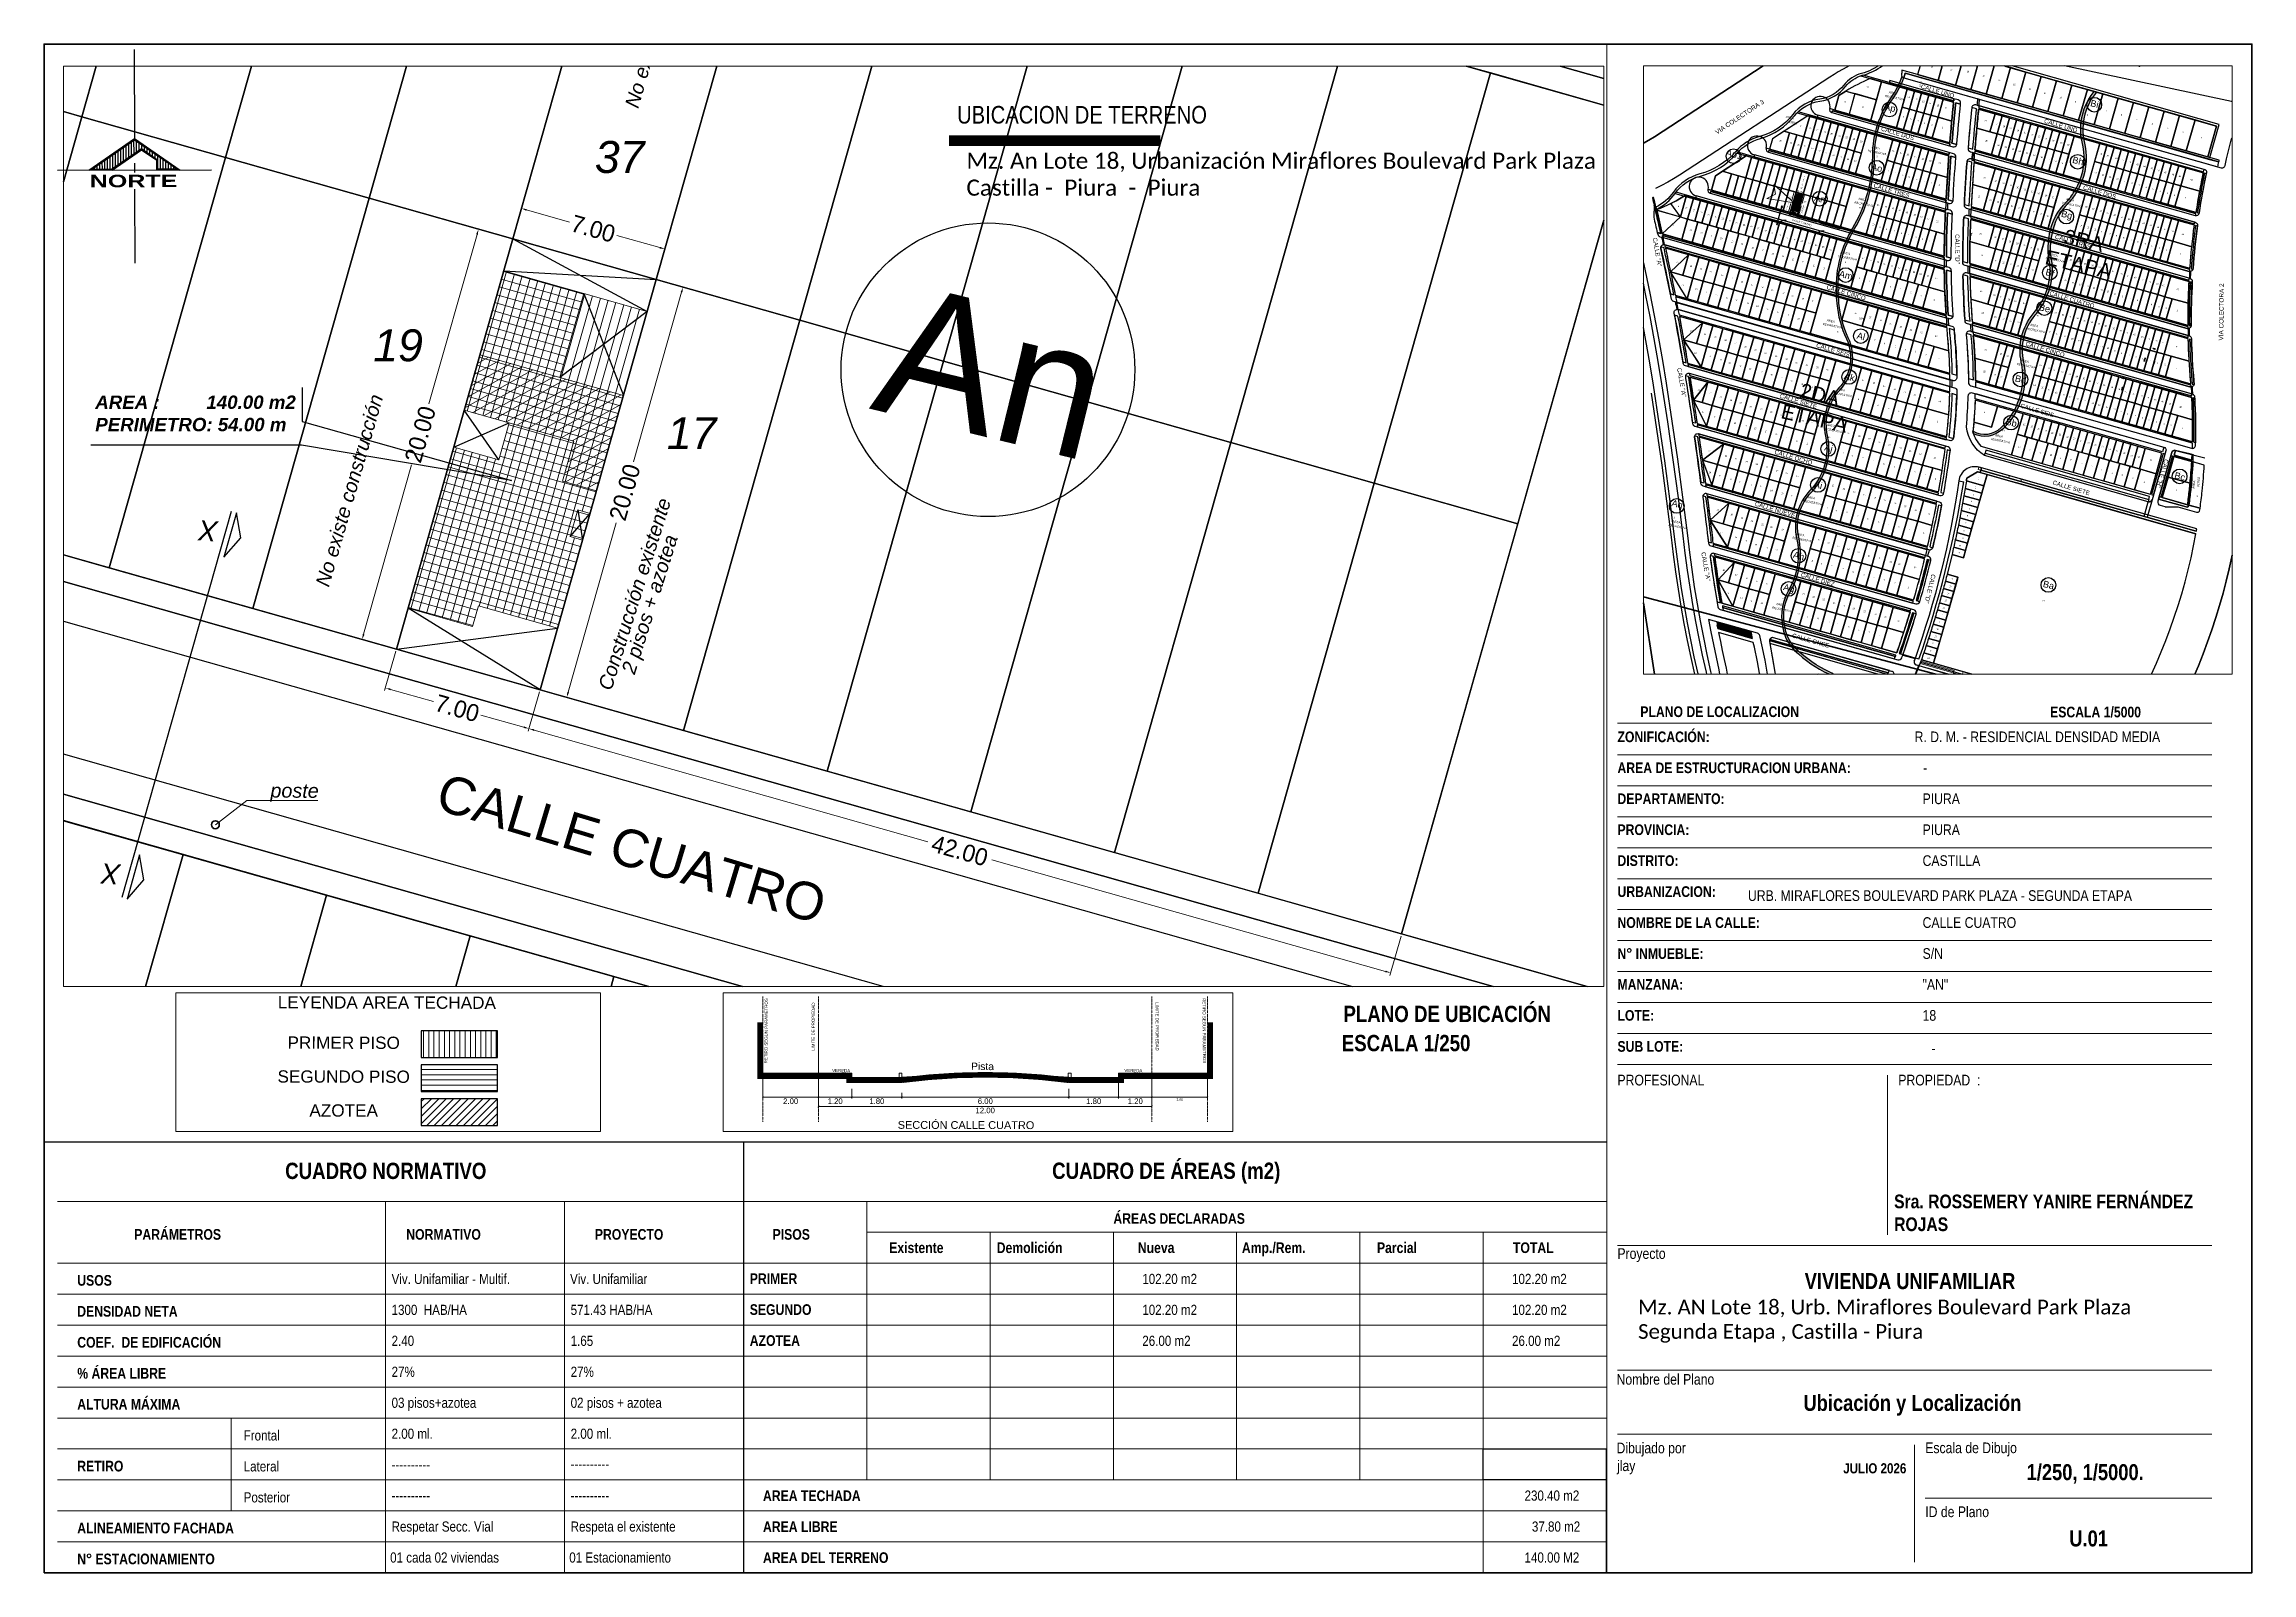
# Paper-space layout 'Layout2' of a CAD drawing. Header units: millimetres. Extents: x -59 to 355, y -43 to 244.
# The model-space entities are those that its viewports show. They can reach past a viewport. Long polylines and large blocks are cut down to what shows.
import ezdxf
from ezdxf.enums import TextEntityAlignment as Align

# ---------------------------------------------------------------- set-up
doc = ezdxf.new("R2010")
doc.units = ezdxf.units.MM
doc.linetypes.add('DASHDOTX2', pattern=[2, 1, -0.5, 0, -0.5])
doc.linetypes.add('DASHED', pattern=[0.75, 0.5, -0.25])
for name, color, linetype, lineweight in [('- Cotas', 173, 'Continuous', 13), ('- Muro.Bajo', 2, 'Continuous', 18), ('--POLIGONAL DE VEREDAS', 252, 'Continuous', 13), ('00 Lotes', 7, 'Continuous', 15), ('01_GRIS 250', 250, 'Continuous', 9), ('CAMBIOS', 174, 'Continuous', 30), ('EJES_Pluma_Nº__7', 7, 'Continuous', 35), ('hatch', 252, 'Continuous', 0), ('Lamina', 5, 'Continuous', 70), ('MANZANAS', 1, 'Continuous', 30), ('medidas lotes', 7, 'Continuous', 13), ('muebles', 43, 'Continuous', 25), ('Notas - General_Pluma_Nº__1', 7, 'Continuous', 13), ('Notas - General_Pluma_Nº__7', 7, 'Continuous', 35), ('polilinea lote', 201, 'Continuous', 25), ('SARDSU', 34, 'Continuous', 25), ('textos', 52, 'Continuous', 20), ('TEXTURA', 8, 'Continuous', 5), ('trazado manzanas', 6, 'Continuous', 25), ('VENTANA', 2, 'Continuous', 20), ('VEREDAS', 140, 'Continuous', 20)]:
    doc.layers.add(name, color=color, linetype=linetype, lineweight=lineweight)
for name, color, linetype in [('--- VIAS', 9, 'Continuous'), ('--TEXTO CALLES', 250, 'Continuous'), ('LAMINA50', 7, 'Continuous'), ('lineas limite cuadrantes', 7, 'Continuous'), ('lotes verdes', 84, 'Continuous'), ('NUMERACION', 1, 'Continuous'), ('poligonos de busquedas catastrales', 250, 'Continuous'), ('TEXTO', 5, 'Continuous'), ('TEXTO-CATASTRO', 12, 'Continuous'), ('trazado vias 2', 9, 'Continuous')]:
    doc.layers.add(name, color=color, linetype=linetype)
doc.layers.add('vereda', color=7, linetype='Continuous', lineweight=25, true_color=0xb4b4b4)
doc.styles.add('Arial', font='arial.ttf', dxfattribs={"width": 1.3, "height": 0.6})
doc.styles.add('constr', font='arial.ttf')
doc.styles.add('COTAS', font='arial.ttf')
doc.styles.add('Estilo_Generado_11', font='')
doc.styles.add('Estilo_Generado_4', font='technic_.ttf')
doc.styles.add('gelagela', font='counb___.ttf', dxfattribs={"width": 1.25})
doc.styles.add('KBYOZ', font='micross.ttf')
doc.styles.add('PATTY', font='ariali.ttf')
doc.styles.add('ROMANS', font='romans.shx', dxfattribs={"width": 1.1})
doc.styles.add('TIMES NEW ROMANS', font='arialbi.ttf', dxfattribs={"height": 0.25})
doc.styles.get('Estilo_Generado_11').set_extended_font_data('Technic', bold=True)
doc.dimstyles.new('COTAS', dxfattribs={"dimtxt": 0.8, "dimasz": 2.5, "dimexe": 1.25, "dimexo": 0.625, "dimtad": 1, "dimzin": 0, "dimdsep": 46, "dimtxsty": 'ROMANS', "dimblk1": 'NONE', "dimblk2": 'NONE', "dimsah": 1, "dimcen": 0, "dimse1": 1, "dimse2": 1, "dimsd1": 1, "dimsd2": 1, "dimaunit": 1, "dimadec": 0, "dimazin": 0, "dimtfac": 1, "dimtofl": 0, "dimtmove": 0, "dimatfit": 3, "dimldrblk": 'NONE', "dimfxl": 1, "dimtolj": 1, "dimtzin": 0, "dimarcsym": 0})
doc.dimstyles.new('COTAS 50', dxfattribs={"dimtxt": 0.085, "dimasz": 0.065, "dimexe": 0.05, "dimexo": 0.1, "dimgap": 0.045, "dimtad": 2, "dimzin": 1, "dimdsep": 46, "dimtxsty": 'COTAS', "dimblk": 'ARCHTICK', "dimcen": 0.065, "dimclrd": 251, "dimclre": 251, "dimclrt": 103, "dimazin": 0, "dimtfac": 1, "dimtix": 1, "dimtmove": 0, "dimatfit": 3, "dimldrblk": 'ARCHTICK', "dimfxl": 0.08, "dimtvp": 1, "dimtolj": 1, "dimtzin": 0, "dimlwd": 13, "dimlwe": 13, "dimarcsym": 2})
doc.dimstyles.new('LAYOUT 100', dxfattribs={"dimscale": 15, "dimtxt": 0.1, "dimasz": 0.08, "dimexe": 0.09, "dimexo": 0.1, "dimgap": 0.02, "dimtad": 1, "dimzin": 0, "dimdsep": 46, "dimtxsty": 'constr', "dimblk": 'ARCHTICK', "dimcen": 0.08, "dimdle": 0.09, "dimse1": 1, "dimse2": 1, "dimsd1": 1, "dimsd2": 1, "dimclrd": 7, "dimclre": 7, "dimclrt": 256, "dimazin": 0, "dimtfac": 1, "dimtofl": 0, "dimtmove": 0, "dimatfit": 3, "dimldrblk": 'ARCHTICK', "dimfxl": 0.075, "dimtolj": 1, "dimtzin": 0, "dimlwd": 13, "dimlwe": 15, "dimarcsym": 0})
doc.dimstyles.new('MARCO 1-20', dxfattribs={"dimtxt": 0.25, "dimasz": 0.25, "dimexe": 0.125, "dimexo": 0.1, "dimgap": 0.09, "dimtad": 0, "dimlfac": 0.2, "dimzin": 0, "dimdsep": 46, "dimtxsty": 'Standard', "dimcen": 0.09, "dimclrd": 3, "dimclre": 3, "dimclrt": 7, "dimadec": 0, "dimazin": 0, "dimtfac": 1, "dimtofl": 0, "dimtmove": 2, "dimatfit": 0, "dimfxl": 1, "dimtolj": 1, "dimtzin": 0, "dimlwd": 0, "dimlwe": 0, "dimarcsym": 0})

# ---------------------------------------------------------------- blocks, each defined once
blk = doc.blocks.new('2368')
at = {"layer": '--- VIAS'}
blk.add_lwpolyline([(6639.414, 2020.928, 0.090814), (6590.026, 2021.916, 0.003219), (6483.076, 2003.826, -0.096457), (6432.243, 2004.758), (6413.052, 2008.861, 0.387572), (6399.087, 2000.7, 0.069371), (6370.676, 1828.943, 0.115729), (6371.234, 1826.26), (6377.317, 1813.186, -0.108383), (6377.877, 1810.677, -0.078521), (6407.537, 2002.882, 0.007461), (6427.867, 1998.535, 0.034377), (6430.779, 1997.912, 0.087573), (6480.189, 1996.21, -0.003322), (6590.475, 2014.898), (7046.373, 1917.422, -0.044201), (7048.168, 1870.203), (7052.042, 1869.374, 0.464576), (7055.667, 1872.183, 0.033164), (7054.836, 1907.542, 0.173315), (7041.841, 1934.899)], format="xyb", close=True, dxfattribs=at)
blk = doc.blocks.new('*D88')
at = {"layer": 'Defpoints', "color": 0, "lineweight": 70, "transparency": 16777216}
for p in [(548820.089, 9428953.522), (548829.033, 9428950.987), (548824.752, 9428935.882)]:
    blk.add_point(p, dxfattribs=at)
at = {"layer": 'CAMBIOS', "transparency": 16777216, "insert": (548816.923, 9428946.26), "char_height": 1.5, "attachment_point": 5, "rotation": 74.17575, "style": 'constr'}
blk.add_mtext('\\A1;15.70', dxfattribs=at)
blk = doc.blocks.new('_ArchTick')
at = {"color": 0, "linetype": 'ByBlock', "const_width": 0.15}
blk.add_lwpolyline([(-0.5, -0.5), (0.5, 0.5)], dxfattribs=at)
blk = doc.blocks.new('*D101')
at = {"layer": 'Defpoints', "color": 0, "lineweight": 70, "transparency": 16777216}
for p in [(549003.119, 9428671.733), (549009.854, 9428669.824), (549009.49, 9428668.54)]:
    blk.add_point(p, dxfattribs=at)
at = {"color": 0, "lineweight": 18, "transparency": 16777216, "insert": (549006.402, 9428670.48), "char_height": 0.8, "attachment_point": 5, "rotation": 344.17575, "style": 'ROMANS'}
blk.add_mtext('\\A1;7.00', dxfattribs=at)
blk = doc.blocks.new('_None')
blk = doc.blocks.new('*D102')
at = {"layer": 'Defpoints', "color": 0, "lineweight": 70, "transparency": 16777216}
for p in [(549009.854, 9428669.824), (549004.4, 9428650.582), (549004.4, 9428650.582)]:
    blk.add_point(p, dxfattribs=at)
at = {"color": 0, "lineweight": 18, "transparency": 16777216, "insert": (549006.141, 9428660.482), "char_height": 0.8, "attachment_point": 5, "rotation": 74.17575, "style": 'ROMANS'}
blk.add_mtext('\\A1;20.00', dxfattribs=at)
blk = doc.blocks.new('*D103')
at = {"layer": 'Defpoints', "color": 0, "lineweight": 70, "transparency": 16777216}
for p in [(549032.049, 9428696.793), (549039.099, 9428695.996), (549038.784, 9428694.885)]:
    blk.add_point(p, dxfattribs=at)
at = {"color": 0, "lineweight": 18, "transparency": 16777216, "insert": (549036.011, 9428697.937), "char_height": 0.8, "attachment_point": 5, "rotation": 344.17575, "style": 'ROMANS'}
blk.add_mtext('\\A1;7.00', dxfattribs=at)
blk = doc.blocks.new('*D104')
at = {"layer": 'Defpoints', "color": 0, "lineweight": 70, "transparency": 16777216}
for p in [(549038.784, 9428694.885), (549033.33, 9428675.643), (549034.44, 9428675.328)]:
    blk.add_point(p, dxfattribs=at)
at = {"color": 0, "lineweight": 18, "transparency": 16777216, "insert": (549036.181, 9428685.228), "char_height": 0.8, "attachment_point": 5, "rotation": 74.17575, "style": 'ROMANS'}
blk.add_mtext('\\A1;20.00', dxfattribs=at)
blk = doc.blocks.new('*D105')
at = {"layer": 'Defpoints', "color": 0, "lineweight": 70, "transparency": 16777216}
for p in [(549032.049, 9428696.793), (549025.588, 9428677.837), (549026.595, 9428677.551)]:
    blk.add_point(p, dxfattribs=at)
at = {"color": 0, "lineweight": 18, "transparency": 16777216, "insert": (549027.328, 9428687.738), "char_height": 0.8, "attachment_point": 5, "rotation": 74.17575, "style": 'ROMANS'}
blk.add_mtext('\\A1;20.00', dxfattribs=at)
blk = doc.blocks.new('*D132')
at = {"color": 251, "lineweight": 13, "transparency": 16777216}
for p, q in [((549467.845, 9427660.161), (549467.845, 9427659.812)), ((549469.045, 9427660.161), (549469.045, 9427659.812)), ((549467.845, 9427659.862), (549469.045, 9427659.862))]:
    blk.add_line(p, q, dxfattribs=at)
at = {"layer": 'Defpoints', "color": 0, "lineweight": 70, "transparency": 16777216}
for p in [(549467.845, 9427660.261), (549469.045, 9427660.261), (549469.045, 9427659.862)]:
    blk.add_point(p, dxfattribs=at)
at = {"color": 251, "lineweight": 13, "transparency": 16777216, "xscale": 0.065, "yscale": 0.065, "zscale": 0.065, "rotation": 180}
blk.add_blockref('_ArchTick', (549467.845, 9427659.862), dxfattribs=at)
at = {"color": 251, "lineweight": 13, "transparency": 16777216, "xscale": 0.065, "yscale": 0.065, "zscale": 0.065}
blk.add_blockref('_ArchTick', (549469.045, 9427659.862), dxfattribs=at)
at = {"color": 103, "transparency": 16777216, "insert": (549468.445, 9427659.715), "char_height": 0.085, "attachment_point": 5, "style": 'COTAS'}
blk.add_mtext('\\A1;{\\H2.35294x;1.20}', dxfattribs=at)
blk = doc.blocks.new('*D133')
at = {"color": 251, "lineweight": 13, "transparency": 16777216}
for p, q in [((549470.845, 9427660.011), (549470.845, 9427659.812)), ((549476.845, 9427660.161), (549476.845, 9427659.812)), ((549470.845, 9427659.862), (549476.845, 9427659.862))]:
    blk.add_line(p, q, dxfattribs=at)
at = {"layer": 'Defpoints', "color": 0, "lineweight": 70, "transparency": 16777216}
for p in [(549470.845, 9427660.111), (549476.845, 9427660.261), (549476.845, 9427659.862)]:
    blk.add_point(p, dxfattribs=at)
at = {"color": 251, "lineweight": 13, "transparency": 16777216, "xscale": 0.065, "yscale": 0.065, "zscale": 0.065, "rotation": 180}
blk.add_blockref('_ArchTick', (549470.845, 9427659.862), dxfattribs=at)
at = {"color": 251, "lineweight": 13, "transparency": 16777216, "xscale": 0.065, "yscale": 0.065, "zscale": 0.065}
blk.add_blockref('_ArchTick', (549476.845, 9427659.862), dxfattribs=at)
at = {"color": 103, "transparency": 16777216, "insert": (549473.845, 9427659.715), "char_height": 0.085, "attachment_point": 5, "style": 'COTAS'}
blk.add_mtext('\\A1;{\\H2.35294x;6.00}', dxfattribs=at)
blk = doc.blocks.new('*D134')
at = {"color": 251, "lineweight": 13, "transparency": 16777216}
for p, q in [((549467.845, 9427660.62), (549467.845, 9427659.48)), ((549479.837, 9427660.62), (549479.837, 9427659.48)), ((549467.845, 9427659.53), (549479.837, 9427659.53))]:
    blk.add_line(p, q, dxfattribs=at)
at = {"layer": 'Defpoints', "color": 0, "lineweight": 70, "transparency": 16777216}
for p in [(549467.845, 9427660.72), (549479.837, 9427660.72), (549479.837, 9427659.53)]:
    blk.add_point(p, dxfattribs=at)
at = {"color": 251, "lineweight": 13, "transparency": 16777216, "xscale": 0.065, "yscale": 0.065, "zscale": 0.065, "rotation": 180}
blk.add_blockref('_ArchTick', (549467.845, 9427659.53), dxfattribs=at)
at = {"color": 251, "lineweight": 13, "transparency": 16777216, "xscale": 0.065, "yscale": 0.065, "zscale": 0.065}
blk.add_blockref('_ArchTick', (549479.837, 9427659.53), dxfattribs=at)
at = {"color": 103, "transparency": 16777216, "insert": (549473.841, 9427659.383), "char_height": 0.085, "width": 0.51883, "attachment_point": 5, "style": 'COTAS'}
blk.add_mtext('\\A1;{\\H2.35294x;12.00}', dxfattribs=at)
blk = doc.blocks.new('*D135')
at = {"color": 251, "lineweight": 13, "transparency": 16777216}
for p, q in [((549469.045, 9427660.011), (549469.045, 9427659.812)), ((549470.845, 9427660.011), (549470.845, 9427659.812)), ((549469.045, 9427659.862), (549470.845, 9427659.862))]:
    blk.add_line(p, q, dxfattribs=at)
at = {"layer": 'Defpoints', "color": 0, "lineweight": 70, "transparency": 16777216}
for p in [(549469.045, 9427660.111), (549470.845, 9427660.111), (549470.845, 9427659.862)]:
    blk.add_point(p, dxfattribs=at)
at = {"color": 251, "lineweight": 13, "transparency": 16777216, "xscale": 0.065, "yscale": 0.065, "zscale": 0.065, "rotation": 180}
blk.add_blockref('_ArchTick', (549469.045, 9427659.862), dxfattribs=at)
at = {"color": 251, "lineweight": 13, "transparency": 16777216, "xscale": 0.065, "yscale": 0.065, "zscale": 0.065}
blk.add_blockref('_ArchTick', (549470.845, 9427659.862), dxfattribs=at)
at = {"color": 103, "transparency": 16777216, "insert": (549469.945, 9427659.715), "char_height": 0.085, "attachment_point": 5, "style": 'COTAS'}
blk.add_mtext('\\A1;{\\H2.35294x;1.80}', dxfattribs=at)
blk = doc.blocks.new('*D136')
at = {"color": 251, "lineweight": 13, "transparency": 16777216}
for p, q in [((549476.845, 9427660.161), (549476.845, 9427659.812)), ((549478.64, 9427660.47), (549478.64, 9427659.812)), ((549478.64, 9427659.862), (549476.845, 9427659.862))]:
    blk.add_line(p, q, dxfattribs=at)
at = {"layer": 'Defpoints', "color": 0, "lineweight": 70, "transparency": 16777216}
for p in [(549476.845, 9427660.261), (549478.64, 9427660.57), (549476.845, 9427659.862)]:
    blk.add_point(p, dxfattribs=at)
at = {"color": 251, "lineweight": 13, "transparency": 16777216, "xscale": 0.065, "yscale": 0.065, "zscale": 0.065, "rotation": 180}
blk.add_blockref('_ArchTick', (549476.845, 9427659.862), dxfattribs=at)
at = {"color": 251, "lineweight": 13, "transparency": 16777216, "xscale": 0.065, "yscale": 0.065, "zscale": 0.065}
blk.add_blockref('_ArchTick', (549478.64, 9427659.862), dxfattribs=at)
at = {"color": 103, "transparency": 16777216, "insert": (549477.743, 9427659.715), "char_height": 0.085, "attachment_point": 5, "style": 'COTAS'}
blk.add_mtext('\\A1;{\\H2.35294x;1.80}', dxfattribs=at)
blk = doc.blocks.new('*D138')
at = {"color": 251, "lineweight": 13, "transparency": 16777216}
for p, q in [((549478.64, 9427660.37), (549478.64, 9427659.812)), ((549479.837, 9427659.863), (549479.837, 9427659.912)), ((549478.64, 9427659.862), (549479.837, 9427659.862))]:
    blk.add_line(p, q, dxfattribs=at)
at = {"layer": 'Defpoints', "color": 0, "lineweight": 70, "transparency": 16777216}
for p in [(549478.64, 9427660.47), (549479.837, 9427659.862), (549479.837, 9427659.763)]:
    blk.add_point(p, dxfattribs=at)
at = {"color": 251, "lineweight": 13, "transparency": 16777216, "xscale": 0.065, "yscale": 0.065, "zscale": 0.065, "rotation": 180}
blk.add_blockref('_ArchTick', (549478.64, 9427659.862), dxfattribs=at)
at = {"color": 251, "lineweight": 13, "transparency": 16777216, "xscale": 0.065, "yscale": 0.065, "zscale": 0.065}
blk.add_blockref('_ArchTick', (549479.837, 9427659.862), dxfattribs=at)
at = {"color": 103, "transparency": 16777216, "insert": (549479.239, 9427659.715), "char_height": 0.085, "attachment_point": 5, "style": 'COTAS'}
blk.add_mtext('\\A1;{\\H2.35294x;1.20}', dxfattribs=at)
blk = doc.blocks.new('*D139')
at = {"color": 251, "lineweight": 13, "transparency": 16777216}
for p, q in [((549479.837, 9427660.62), (549479.837, 9427659.812)), ((549481.837, 9427660.62), (549481.837, 9427659.812)), ((549479.837, 9427659.862), (549481.837, 9427659.862))]:
    blk.add_line(p, q, dxfattribs=at)
at = {"layer": 'Defpoints', "color": 0, "lineweight": 70, "transparency": 16777216}
for p in [(549479.837, 9427660.72), (549481.837, 9427660.72), (549481.837, 9427659.862)]:
    blk.add_point(p, dxfattribs=at)
at = {"color": 251, "lineweight": 13, "transparency": 16777216, "xscale": 0.065, "yscale": 0.065, "zscale": 0.065, "rotation": 180}
blk.add_blockref('_ArchTick', (549479.837, 9427659.862), dxfattribs=at)
at = {"color": 251, "lineweight": 13, "transparency": 16777216, "xscale": 0.065, "yscale": 0.065, "zscale": 0.065}
blk.add_blockref('_ArchTick', (549481.837, 9427659.862), dxfattribs=at)
at = {"color": 103, "transparency": 16777216, "insert": (549480.837, 9427659.774), "char_height": 0.085, "attachment_point": 5, "style": 'COTAS'}
blk.add_mtext('\\A1;2.00', dxfattribs=at)
blk = doc.blocks.new('*D137')
at = {"color": 251, "lineweight": 13, "transparency": 16777216}
for p, q in [((549465.845, 9427660.62), (549465.845, 9427659.812)), ((549467.845, 9427660.62), (549467.845, 9427659.812)), ((549465.845, 9427659.862), (549467.845, 9427659.862))]:
    blk.add_line(p, q, dxfattribs=at)
at = {"layer": 'Defpoints', "color": 0, "lineweight": 70, "transparency": 16777216}
for p in [(549465.845, 9427660.72), (549467.845, 9427660.72), (549467.845, 9427659.862)]:
    blk.add_point(p, dxfattribs=at)
at = {"color": 251, "lineweight": 13, "transparency": 16777216, "xscale": 0.065, "yscale": 0.065, "zscale": 0.065, "rotation": 180}
blk.add_blockref('_ArchTick', (549465.845, 9427659.862), dxfattribs=at)
at = {"color": 251, "lineweight": 13, "transparency": 16777216, "xscale": 0.065, "yscale": 0.065, "zscale": 0.065}
blk.add_blockref('_ArchTick', (549467.845, 9427659.862), dxfattribs=at)
at = {"color": 103, "transparency": 16777216, "insert": (549466.845, 9427659.715), "char_height": 0.085, "attachment_point": 5, "style": 'COTAS'}
blk.add_mtext('\\A1;{\\H2.35294x;2.00}', dxfattribs=at)
blk = doc.blocks.new('TGTRGRG')
at = {"layer": '01_GRIS 250'}
h = blk.add_hatch(dxfattribs=at)
h.set_pattern_fill('ANSI31', color=256, scale=0.12, angle=135)
h.paths.add_polyline_path([(10607.261, -16649.924), (10605.061, -16649.924), (10605.061, -16657.774), (10608.211, -16657.774), (10608.211, -16656.774), (10612.061, -16656.774), (10612.061, -16645.424), (10608.961, -16645.424), (10608.961, -16641.324), (10605.061, -16641.324), (10605.061, -16648.124), (10607.261, -16648.124)])
h = blk.add_hatch(dxfattribs=at)
h.set_pattern_fill('ANSI31', color=256, scale=0.12, angle=45)
h.set_pattern_definition([(90, (13.38616, 0), (-0.381, 0), [])])
h.paths.add_polyline_path([(10612.061, -16641.324), (10608.961, -16641.324), (10605.061, -16641.324), (10605.061, -16648.124), (10607.261, -16648.124), (10607.261, -16649.924), (10605.061, -16649.924), (10605.061, -16657.774), (10608.211, -16657.774), (10608.211, -16656.774), (10612.061, -16656.774), (10612.061, -16652.474), (10611.461, -16652.474), (10611.461, -16651.174), (10612.061, -16651.174)])
h = blk.add_hatch(dxfattribs=at)
h.set_pattern_fill('ANSI31', color=256, scale=0.12)
h.set_pattern_definition([(45, (22.7119, -8e-05), (-0.2694076836, 0.2694076836), [])])
h.paths.add_polyline_path([(10610.411, -16648.124), (10610.411, -16650.074), (10612.061, -16650.074), (10612.061, -16645.424), (10605.061, -16645.424), (10605.061, -16648.124)])
for p, q in [((10605.061, -16641.324), (10612.061, -16639.774)), ((10605.061, -16639.774), (10612.061, -16641.324)), ((10612.061, -16641.324), (10608.961, -16645.424)), ((10608.961, -16641.324), (10612.061, -16645.424)), ((10605.061, -16649.924), (10607.261, -16648.124)), ((10607.261, -16649.924), (10605.061, -16648.124)), ((10611.461, -16652.474), (10612.061, -16651.174)), ((10611.461, -16651.174), (10612.061, -16652.474)), ((10605.061, -16659.774), (10612.061, -16656.774)), ((10612.061, -16659.774), (10605.061, -16657.774))]:
    blk.add_line(p, q)
at = {"color": 251, "lineweight": 0, "true_color": 0x636466}
for points in [[(10605.061, -16639.774), (10612.061, -16639.774), (10612.061, -16659.774), (10605.061, -16659.774)], [(10605.061, -16641.324), (10608.961, -16641.324), (10608.961, -16645.424), (10612.061, -16645.424), (10612.061, -16656.774), (10608.211, -16656.774), (10608.211, -16657.774), (10605.061, -16657.774), (10605.061, -16649.924), (10607.261, -16649.924), (10607.261, -16648.124), (10605.061, -16648.124)], [(10605.061, -16641.324), (10608.961, -16641.324), (10612.061, -16641.324), (10612.061, -16651.174), (10611.461, -16651.174), (10611.461, -16652.474), (10612.061, -16652.474), (10612.061, -16656.774), (10608.211, -16656.774), (10608.211, -16657.774), (10605.061, -16657.774), (10605.061, -16649.924), (10607.261, -16649.924), (10607.261, -16648.124), (10605.061, -16648.124)]]:
    blk.add_lwpolyline(points, close=True, dxfattribs=at)
blk.add_lwpolyline([(10610.411, -16648.124), (10605.061, -16648.124), (10605.061, -16645.424), (10612.061, -16645.424), (10612.061, -16650.074), (10610.411, -16650.074), (10610.411, -16648.124)], dxfattribs=at)
blk = doc.blocks.new('fwefwe')
at = {"layer": '00 Lotes', "color": 1, "lineweight": 30}
blk.add_line((549180.55, 9427877.195), (549184.482, 9427895.616), dxfattribs=at)
for points in [[(549184.232, 9427895.669), (549183.505, 9427894.72), (549183.781, 9427893.557)], [(549180.75, 9427879.361), (549180.023, 9427878.412), (549180.299, 9427877.248)]]:
    blk.add_lwpolyline(points, close=True, dxfattribs=at)
at = {"layer": 'TEXTO-CATASTRO', "color": 5, "char_height": 0.949, "width": 4.71767, "attachment_point": 5, "rotation": 0.08064, "style": 'PATTY'}
for insert in [(549185.065, 9427894.541), (549181.565, 9427878.181)]:
    blk.add_mtext('X', dxfattribs=dict(at, insert=insert))
blk = doc.blocks.new('*D176')
at = {"color": 3, "linetype": 'Continuous', "lineweight": 0, "transparency": 16777216}
for p, q in [((548700.248, 9428844.988), (548700.661, 9428846.444)), ((548700.867, 9428846.255), (548702.881, 9428845.684)), ((548707.121, 9428844.483), (548705.107, 9428845.054)), ((548706.983, 9428843.079), (548707.395, 9428844.535))]:
    blk.add_line(p, q, dxfattribs=at)
at = {"color": 3, "lineweight": 70, "transparency": 16777216}
for points in [[(548700.878, 9428846.295), (548700.856, 9428846.215), (548700.627, 9428846.323)], [(548707.132, 9428844.523), (548707.109, 9428844.443), (548707.361, 9428844.415)]]:
    blk.add_solid(points, dxfattribs=at)
at = {"layer": 'Defpoints', "color": 0, "lineweight": 70, "transparency": 16777216}
for p in [(548700.627, 9428846.323), (548700.221, 9428844.891), (548706.955, 9428842.983)]:
    blk.add_point(p, dxfattribs=at)
at = {"color": 7, "transparency": 16777216, "insert": (548703.994, 9428845.369), "char_height": 0.25, "attachment_point": 5, "rotation": 344.17636}
blk.add_mtext('\\A1;{\\H3.2x;7.00}', dxfattribs=at)
blk = doc.blocks.new('*D178')
at = {"color": 3, "linetype": 'Continuous', "lineweight": 0, "transparency": 16777216}
for p, q in [((548707.052, 9428842.955), (548708.328, 9428842.593)), ((548708.14, 9428842.387), (548705.887, 9428834.44)), ((548702.822, 9428823.626), (548705.075, 9428831.573)), ((548701.598, 9428823.713), (548702.874, 9428823.351))]:
    blk.add_line(p, q, dxfattribs=at)
at = {"color": 3, "lineweight": 70, "transparency": 16777216}
for points in [[(548708.1, 9428842.398), (548708.18, 9428842.376), (548708.208, 9428842.628)], [(548702.782, 9428823.637), (548702.862, 9428823.615), (548702.754, 9428823.386)]]:
    blk.add_solid(points, dxfattribs=at)
at = {"layer": 'Defpoints', "color": 0, "lineweight": 70, "transparency": 16777216}
for p in [(548706.956, 9428842.983), (548701.501, 9428823.741), (548702.754, 9428823.386)]:
    blk.add_point(p, dxfattribs=at)
at = {"color": 7, "transparency": 16777216, "insert": (548705.481, 9428833.007), "char_height": 0.25, "attachment_point": 5, "rotation": 74.17444}
blk.add_mtext('\\A1;{\\H3.2x;20.00}', dxfattribs=at)
blk = doc.blocks.new('*D179')
at = {"color": 3, "linetype": 'Continuous', "lineweight": 0, "transparency": 16777216}
for p, q in [((548700.124, 9428844.919), (548698.495, 9428845.381)), ((548698.547, 9428845.106), (548696.294, 9428837.159)), ((548693.229, 9428826.345), (548695.482, 9428834.292)), ((548694.67, 9428825.677), (548693.041, 9428826.139))]:
    blk.add_line(p, q, dxfattribs=at)
at = {"color": 3, "lineweight": 70, "transparency": 16777216}
for points in [[(548698.507, 9428845.117), (548698.587, 9428845.095), (548698.615, 9428845.347)], [(548693.189, 9428826.356), (548693.269, 9428826.334), (548693.161, 9428826.105)]]:
    blk.add_solid(points, dxfattribs=at)
at = {"layer": 'Defpoints', "color": 0, "lineweight": 70, "transparency": 16777216}
for p in [(548700.221, 9428844.891), (548693.161, 9428826.105), (548694.767, 9428825.649)]:
    blk.add_point(p, dxfattribs=at)
at = {"color": 7, "transparency": 16777216, "insert": (548695.888, 9428835.726), "char_height": 0.25, "attachment_point": 5, "rotation": 74.17502}
blk.add_mtext('\\A1;{\\H3.2x;20.00}', dxfattribs=at)
blk = doc.blocks.new('*D180')
at = {"color": 3, "linetype": 'Continuous', "lineweight": 0, "transparency": 16777216}
for p, q in [((548701.474, 9428823.644), (548700.951, 9428821.799)), ((548701.226, 9428821.851), (548719.692, 9428816.617)), ((548741.153, 9428810.534), (548722.687, 9428815.768)), ((548741.883, 9428812.192), (548741.359, 9428810.346))]:
    blk.add_line(p, q, dxfattribs=at)
at = {"color": 3, "lineweight": 70, "transparency": 16777216}
for points in [[(548701.237, 9428821.891), (548701.214, 9428821.811), (548700.985, 9428821.919)], [(548741.164, 9428810.574), (548741.142, 9428810.494), (548741.394, 9428810.466)]]:
    blk.add_solid(points, dxfattribs=at)
at = {"layer": 'Defpoints', "color": 0, "lineweight": 70, "transparency": 16777216}
for p in [(548701.501, 9428823.741), (548741.91, 9428812.288), (548741.394, 9428810.466)]:
    blk.add_point(p, dxfattribs=at)
at = {"color": 7, "transparency": 16777216, "insert": (548721.189, 9428816.193), "char_height": 0.25, "attachment_point": 5, "rotation": 344.17582}
blk.add_mtext('\\A1;{\\H3.2x;42.00}', dxfattribs=at)
blk = doc.blocks.new('*D177')
at = {"color": 3, "linetype": 'Continuous', "lineweight": 0, "transparency": 16777216}
for p, q in [((548694.739, 9428825.552), (548694.216, 9428823.707)), ((548694.491, 9428823.759), (548696.505, 9428823.188)), ((548701.474, 9428823.644), (548700.951, 9428821.799)), ((548700.745, 9428821.987), (548698.731, 9428822.558))]:
    blk.add_line(p, q, dxfattribs=at)
at = {"color": 3, "lineweight": 70, "transparency": 16777216}
for points in [[(548694.502, 9428823.799), (548694.48, 9428823.719), (548694.25, 9428823.827)], [(548700.756, 9428822.027), (548700.733, 9428821.947), (548700.985, 9428821.919)]]:
    blk.add_solid(points, dxfattribs=at)
at = {"layer": 'Defpoints', "color": 0, "lineweight": 70, "transparency": 16777216}
for p in [(548694.766, 9428825.649), (548694.25, 9428823.827), (548701.501, 9428823.741)]:
    blk.add_point(p, dxfattribs=at)
at = {"color": 7, "transparency": 16777216, "insert": (548697.618, 9428822.873), "char_height": 0.25, "attachment_point": 5, "rotation": 344.18298}
blk.add_mtext('\\A1;{\\H3.2x;7.00}', dxfattribs=at)

msp = doc.modelspace()

# ---------------------------------------------------------------- hatches: boundary and pattern name
at = {"layer": '01_GRIS 250', "ltscale": 0.05}
h = msp.add_hatch(dxfattribs=at)
h.set_pattern_fill('ANSI31', color=256, scale=0.09, angle=45)
h.paths.add_polyline_path([(549478.734, 9427653.868), (549474.535, 9427653.868), (549474.535, 9427652.401), (549478.734, 9427652.401)])
h = msp.add_hatch(dxfattribs=at)
h.set_pattern_fill('ANSI31', color=256, scale=0.09, angle=-45)
h.set_pattern_definition([(1.1e-08, (0, 0), (-5.5e-11, 0.28575), [])])
h.paths.add_polyline_path([(549478.734, 9427652.003), (549474.535, 9427652.003), (549474.535, 9427650.536), (549478.734, 9427650.536)])
h = msp.add_hatch(dxfattribs=at)
h.set_pattern_fill('ANSI31', color=256, scale=0.09)
h.set_pattern_definition([(45, (0, 0), (-0.202055762724, 0.202055762724), [])])
h.paths.add_polyline_path([(549478.734, 9427650.139), (549474.535, 9427650.139), (549474.535, 9427648.672), (549478.734, 9427648.672)])
at = {"layer": 'hatch'}
h = msp.add_hatch(color=256, dxfattribs=at)
h.dxf.hatch_style = 1
h.paths.add_polyline_path([(548773.815, 9428878.661, -0.157748), (548791.511, 9428933.407, 0.071977), (548801.284, 9428952.095, -0.18003), (548799.596, 9428953.332, -0.074107), (548789.89, 9428934.578, 0.157748), (548771.815, 9428878.661, -0.075821), (548765.852, 9428839.49, -0.05932), (548753.158, 9428811.133, 0.142432), (548737.769, 9428752.449, 0.016676), (548738.491, 9428740.395, 0.085978), (548747.474, 9428707.261, -0.306215), (548740.077, 9428660.848, 0.24731), (548727.801, 9428616.044, -0.251954), (548713.317, 9428564.942, 0.251954), (548700.762, 9428520.645, -0.18798), (548692.993, 9428470.657, 0.147332), (548686.805, 9428443.332), (548687.95, 9428436.147, 0.161382), (548698.931, 9428414.949, 0.085447), (548731.107, 9428392.826, -0.455886), (548742.099, 9428355.094, 0.210584), (548734.489, 9428306.996, -0.32269), (548714.183, 9428254.029, 0.321261), (548696.474, 9428208.191, -0.177734), (548689.119, 9428133.977), (548691.072, 9428133.423, 0.17691), (548698.41, 9428208.691, -0.321261), (548715.28, 9428252.356, 0.32269), (548736.423, 9428307.507, -0.210584), (548743.781, 9428354.011, 0.455886), (548731.945, 9428394.642, -0.085447), (548700.327, 9428416.381, -0.161382), (548689.925, 9428436.462), (548688.78, 9428443.646, -0.145759), (548694.723, 9428469.653, 0.18798), (548702.715, 9428521.077, -0.251954), (548714.753, 9428563.55, 0.251954), (548729.754, 9428616.476, -0.24731), (548741.537, 9428659.481, 0.306215), (548749.286, 9428708.106, -0.085978), (548740.482, 9428740.582, -0.016676), (548739.768, 9428752.502, -0.142432), (548754.874, 9428810.106, 0.05932), (548767.762, 9428838.894, 0.075821)])
h = msp.add_hatch(color=256, dxfattribs=at)
h.dxf.hatch_style = 1
h.paths.add_polyline_path([(548938.717, 9428794.082, -0.03448), (548940.038, 9428805.274, -0.150527), (548955.395, 9428834.401, 0.042244), (548960.299, 9428840.23, 0.041965), (548966.438, 9428850.676, 0.158009), (548971.433, 9428887.743), (548970.429, 9428892.446, -0.054564), (548969.233, 9428904.214, -0.174817), (548982.015, 9428938.809), (548979.912, 9428939.405, 0.170709), (548967.233, 9428904.229, 0.054564), (548968.473, 9428892.029), (548969.47, 9428887.356, -0.157876), (548964.635, 9428851.541, -0.041965), (548958.666, 9428841.384, -0.042244), (548953.978, 9428835.814, 0.150527), (548938.072, 9428805.645, 0.03448), (548936.719, 9428794.179, 0.057968), (548937.498, 9428782.624, -0.176242), (548930.773, 9428742.44, -0.044841), (548922.619, 9428730.631, 0.230357), (548911.5, 9428685.42, -0.259169), (548892.853, 9428624.165, -0.330949), (548866.227, 9428620.629, -0.000385), (548866.155, 9428619.915, 0.014364), (548866.691, 9428618.144, 0.310227), (548894.082, 9428622.572, 0.260041), (548913.455, 9428685.84, -0.230357), (548924.156, 9428729.352, 0.044841), (548932.514, 9428741.456, 0.176242), (548939.464, 9428782.988, -0.057968)])
at = {"layer": 'trazado vias 2'}
h = msp.add_hatch(dxfattribs=at)
h.set_pattern_fill('_USER', color=256, angle=105.01637, pattern_type=0)
h.set_pattern_definition([(105.016370505, (4438.113, -1510.3018), (-0.96585183729, -0.2590950181), [])])
h.paths.add_polyline_path([(548625.798, 9428441.914), (548626.934, 9428435.355), (548658.975, 9428426.274), (548657.84, 9428432.832)])
h = msp.add_hatch(dxfattribs=at)
h.set_pattern_fill('_USER,_O', color=256, scale=0.4, angle=65.01637, pattern_type=0)
h.set_pattern_definition([(65.01637, (548109.05898, 9427401.0043), (-0.3625714, 0.16894372), [])])
edge = h.paths.add_edge_path()
edge.add_arc((547901.035, 9428725.87), 952.947, 340.676633, 340.712774, ccw=False)
edge.add_line((548800.298, 9428410.541), (548811.865, 9428407.262))
edge.add_arc((547901.035, 9428725.87), 964.947, 340.720201, 340.755891)
edge.add_line((548812.063, 9428407.83), (548800.497, 9428411.108))
h = msp.add_hatch(dxfattribs=at)
h.set_pattern_fill('_USER,_O', color=256, scale=0.4, angle=345.01637, pattern_type=0)
h.set_pattern_definition([(345.01637, (548109.05898, 9427401.0043), (0.10341722, 0.3863999), [])])
edge = h.paths.add_edge_path()
edge.add_line((548815.81, 9428400.532), (548815.231, 9428400.696))
edge.add_arc((548647.076, 9428464.194), 179.745, 335.45976, 339.31265, ccw=False)
edge.add_line((548810.584, 9428389.54), (548811.168, 9428389.375))
edge.add_arc((548647.076, 9428464.194), 180.345, 335.48898, 339.32886)

# ---------------------------------------------------------------- linework, layer by layer
at = {"layer": '- Cotas', "color": 7, "linetype": 'DASHDOTX2', "lineweight": 0, "ltscale": 0.25}
for p, q in [((549465.845, 9427663.481), (549465.845, 9427658.969)), ((549467.845, 9427663.481), (549467.845, 9427658.969)), ((549479.837, 9427663.481), (549479.837, 9427658.969)), ((549481.837, 9427663.481), (549481.837, 9427658.969))]:
    msp.add_line(p, q, dxfattribs=at)
at = {"layer": '- Cotas', "color": 7, "lineweight": 0}
for p, q in [((549467.845, 9427660.72), (549465.845, 9427660.72)), ((549470.745, 9427660.72), (549470.745, 9427660.57)), ((549470.745, 9427660.72), (549470.845, 9427660.72)), ((549470.845, 9427660.72), (549470.845, 9427660.57)), ((549476.829, 9427660.72), (549476.829, 9427660.57)), ((549476.929, 9427660.72), (549476.829, 9427660.72)), ((549476.929, 9427660.72), (549476.929, 9427660.57))]:
    msp.add_line(p, q, dxfattribs=at)
at = {"layer": '- Cotas', "const_width": 0.2}
for points in [[(549465.745, 9427662.553), (549465.745, 9427660.62), (549467.845, 9427660.62), (549468.945, 9427660.62), (549468.945, 9427660.47), (549470.845, 9427660.47), (549470.845, 9427660.47, -0.03271), (549473.845, 9427660.666, -0.03271)], [(549481.937, 9427662.553), (549481.937, 9427660.62), (549479.837, 9427660.62), (549478.737, 9427660.62), (549478.737, 9427660.47), (549476.837, 9427660.47), (549476.837, 9427660.47, 0.03271), (549473.837, 9427660.666, 0.03271)]]:
    msp.add_lwpolyline(points, format="xyb", dxfattribs=at)
at = {"layer": '- Cotas'}
msp.add_lwpolyline([(549467.845, 9427662.497), (549467.845, 9427662.497), (549467.845, 9427660.72), (549469.045, 9427660.72), (549469.045, 9427660.57), (549470.745, 9427660.57)], dxfattribs=at)
for points in [[(549465.845, 9427662.064), (549465.845, 9427660.72), (549467.845, 9427660.72), (549469.045, 9427660.72), (549469.045, 9427660.57), (549470.845, 9427660.57, 0.019505), (549473.841, 9427660.687, 0.019505)], [(549481.837, 9427662.064), (549481.837, 9427660.72), (549479.837, 9427660.72), (549478.637, 9427660.72), (549478.637, 9427660.57), (549476.837, 9427660.57, -0.019505), (549473.841, 9427660.687, -0.019505)], [(549470.845, 9427660.57, -0.021482), (549473.545, 9427660.686, -0.001053), (549473.845, 9427660.682, -0.001053)], [(549476.837, 9427660.57, 0.021482), (549474.137, 9427660.686, 0.001053), (549473.837, 9427660.682, 0.001053)]]:
    msp.add_lwpolyline(points, format="xyb", dxfattribs=at)
at = {"layer": '- Muro.Bajo', "lineweight": 20}
msp.add_lwpolyline([(548961.022, 9428897.259), (548950.796, 9428861.18)], dxfattribs=at)
at = {"layer": '--POLIGONAL DE VEREDAS'}
for points in [[(548686.276, 9428817.411), (548687.746, 9428818.549), (548691.088, 9428818.549)], [(548721.719, 9428807.311), (548723.189, 9428808.448), (548726.531, 9428808.448)]]:
    msp.add_lwpolyline(points, dxfattribs=at)
at = {"color": 5, "lineweight": 60, "flags": 128}
msp.add_lwpolyline([(548940.989, 9429078.612), (548911.758, 9429088.04), (548461.092, 9429190.968), (548459.22, 9429173.262), (548398.623, 9429112.152), (548381.103, 9429098.217), (548374.612, 9429065.582), (548386.116, 9429038.902), (548405.408, 9429015.31), (548433.887, 9428989.741), (548495.197, 9428895.197), (548502.646, 9428875.565), (548545.929, 9428885.53, 0.048547), (548567.396, 9428896.737), (548708.451, 9428988.779, -0.196296), (548881.884, 9429022.221), (548905.304, 9429017.22), (548918.009, 9429014.508), (548926.178, 9429012.764)], format="xyb", close=True, dxfattribs=at)
at = {"color": 1, "lineweight": 80}
msp.add_lwpolyline([(548480.78, 9427743.947), (548616.569, 9427769.27), (548730.272, 9427773.763), (548875.766, 9427745.772), (548913.241, 9427725.812), (548890.672, 9427869.652), (548907.944, 9427968.333), (548938.504, 9428129.041), (548970.223, 9428218.903), (549016.937, 9428307.396), (549033.801, 9428339.343), (548556.155, 9428465.543), (548592.047, 9428236.593), (548494.265, 9427967.646), (548480.78, 9427743.947)], dxfattribs=at)
at = {"ltscale": 0.75}
for points in [[(549474.535, 9427652.401), (549478.734, 9427652.401), (549478.734, 9427653.868), (549474.535, 9427653.868)], [(549474.535, 9427650.536), (549478.734, 9427650.536), (549478.734, 9427652.003), (549474.535, 9427652.003)], [(549474.535, 9427648.672), (549478.734, 9427648.672), (549478.734, 9427650.139), (549474.535, 9427650.139)]]:
    msp.add_lwpolyline(points, close=True, dxfattribs=at)
for centre in [(549473.837, 9427622.242), (549473.845, 9427622.242)]:
    msp.add_arc(centre, 38.445, 85.52444, 94.47556)
at = {"layer": '00 Lotes', "color": 1, "lineweight": 70}
for centre in [(548686.276, 9428817.411), (548721.719, 9428807.311)]:
    msp.add_circle(centre, 0.186, dxfattribs=at)
at = {"layer": 'lotes verdes'}
for points in [[(548804.548, 9428941.608), (548780.495, 9428948.425), (548775.723, 9428931.588), (548770.269, 9428912.346), (548794.322, 9428905.529)], [(548987.915, 9428937.137), (548973.484, 9428941.227), (548965.303, 9428912.364), (548979.735, 9428908.274)], [(548791.05, 9428893.984), (548766.997, 9428900.801), (548756.09, 9428862.317), (548780.142, 9428855.5)], [(548985.074, 9428890.442), (548961.022, 9428897.259), (548950.796, 9428861.18), (548974.849, 9428854.363)], [(548776.87, 9428843.955), (548752.817, 9428850.772), (548741.91, 9428812.288), (548765.962, 9428805.471)], [(548971.576, 9428842.818), (548947.524, 9428849.635), (548936.616, 9428811.151), (548960.669, 9428804.333)], [(548762.69, 9428793.925), (548738.638, 9428800.743), (548727.73, 9428762.258), (548751.783, 9428755.441)], [(548957.397, 9428792.788), (548933.344, 9428799.605), (548922.437, 9428761.121), (548946.489, 9428754.304)], [(548957.397, 9428792.788), (548933.344, 9428799.605), (548922.437, 9428761.121), (548946.489, 9428754.304)], [(548771.92, 9428716.473), (548743.057, 9428724.654), (548748.51, 9428743.896), (548724.458, 9428750.713), (548713.55, 9428712.229), (548766.466, 9428697.231)], [(548943.217, 9428742.759), (548919.164, 9428749.576), (548908.257, 9428711.092), (548932.309, 9428704.275)], [(548929.037, 9428692.73), (548904.985, 9428699.547), (548894.077, 9428661.063), (548918.13, 9428654.245)], [(548761.558, 9428679.913), (548737.505, 9428686.731), (548726.598, 9428648.246), (548750.65, 9428641.429)], [(548747.378, 9428629.884), (548723.325, 9428636.701), (548712.418, 9428598.217), (548736.47, 9428591.4)], [(548733.198, 9428579.855), (548709.146, 9428586.672), (548698.238, 9428548.188), (548722.291, 9428541.371)], [(548719.018, 9428529.825), (548694.966, 9428536.643), (548684.058, 9428498.158), (548708.111, 9428491.341)], [(548704.839, 9428479.796), (548680.786, 9428486.613), (548669.879, 9428448.129), (548693.931, 9428441.312)]]:
    msp.add_lwpolyline(points, close=True, dxfattribs=at)
for points in [[(548973.484, 9428941.227), (548965.303, 9428912.364)], [(548987.915, 9428937.137), (548979.735, 9428908.273)]]:
    msp.add_lwpolyline(points, dxfattribs=at)
msp.add_lwpolyline([(548867.009, 9428629.238, -0.005023), (548866.155, 9428619.915, 0.119526), (548873.479, 9428606.616), (548902.314, 9428598.443), (548913.221, 9428636.928), (548889.169, 9428643.745), (548883.715, 9428624.503)], format="xyb", close=True, dxfattribs=at)
at = {"layer": 'MANZANAS'}
for centre in [(548979.955, 9428926.941), (548787.897, 9428922.383), (548641.596, 9428878.596), (548964.484, 9428873.354), (548775.798, 9428867.832), (548722.511, 9428838.754), (548953.747, 9428821.914), (548938.24, 9428769.344), (548746.71, 9428767.114), (548933.142, 9428736.08), (548760.96, 9428709.815), (548750.038, 9428671.488), (548910.677, 9428669.252), (548901.888, 9428628.705), (548730.406, 9428603.998), (549060, 9428578.221), (548720.835, 9428570.151), (548588.327, 9428550.521), (548702.495, 9428503.736), (548936.928, 9428476.393), (548693.197, 9428472.603)]:
    msp.add_circle(centre, 6.888, dxfattribs=at)
at = {"layer": 'medidas lotes', "linetype": 'Continuous', "lineweight": 13}
msp.add_arc((548865.289, 9428805.459), 0.96, 88.09101, 268.09101, dxfattribs=at)
at = {"layer": 'polilinea lote'}
for points in [[(548521.842, 9429104.02), (548518.788, 9429089.889), (548504.609, 9429092.951), (548488.238, 9428906.464), (548497.322, 9428896.561), (548503.815, 9428882.996), (548506.398, 9428876.429), (548545.929, 9428885.531, 0.048547), (548567.396, 9428896.737), (548708.451, 9428988.779, -0.196296), (548881.884, 9429022.221), (548905.304, 9429017.22), (548906.371, 9429021.918)], [(548839.829, 9428972.068, 0.020911), (548819.043, 9428972.076), (548814.253, 9428955.176), (548833.495, 9428949.722)], [(548857.12, 9428970.732, 0.017445), (548839.829, 9428972.068), (548833.495, 9428949.722), (548849.851, 9428945.086)], [(548872.101, 9428968.584, 0.015224), (548857.12, 9428970.732), (548849.851, 9428945.086), (548864.282, 9428940.996)], [(548886.832, 9428965.55, 0.015128), (548872.101, 9428968.584), (548864.282, 9428940.996), (548878.714, 9428936.906)], [(548901.326, 9428961.678), (548897.004, 9428962.903, 0.010571), (548886.832, 9428965.55), (548878.714, 9428936.906), (548893.145, 9428932.815)], [(548780.495, 9428948.425), (548769.857, 9428951.44, 0.037547), (548746.926, 9428939.75), (548775.723, 9428931.588)], [(548848.053, 9428929.277), (548838.221, 9428932.064), (548833.449, 9428915.227), (548846.321, 9428911.579, -0.002398)], [(548886.94, 9428918.256), (548871.502, 9428922.631, 0.00243), (548869.811, 9428904.921), (548882.168, 9428901.419)], [(548846.321, 9428911.579), (548833.449, 9428915.227), (548827.995, 9428895.985), (548844.547, 9428891.294, -0.002746)], [(548888.903, 9428899.51), (548882.168, 9428901.419), (548869.811, 9428904.921, 0.002783), (548868.087, 9428884.622), (548883.449, 9428880.268)], [(548843.587, 9428879.093), (548831.458, 9428882.531), (548826.004, 9428863.289), (548842.165, 9428858.709), (548842.165, 9428858.709, -0.002755)], [(548886.911, 9428866.814), (548867.159, 9428872.412, 0.002793), (548865.792, 9428852.012), (548881.458, 9428847.572)], [(549082.275, 9428862.892), (549065.891, 9428867.536), (549061.119, 9428850.699), (549078.892, 9428845.662, -0.006531)], [(548842.165, 9428858.709), (548832.739, 9428861.38), (548827.285, 9428842.138), (548840.965, 9428838.261, -0.002762)], [(548881.458, 9428847.572), (548865.792, 9428852.012, 0.0028), (548864.65, 9428831.548), (548876.004, 9428828.33)], [(549078.892, 9428845.662), (549061.119, 9428850.699), (549055.665, 9428831.457), (549075.569, 9428825.816, -0.007484)], [(548597.208, 9428840.828), (548595.635, 9428841.274, -0.039183), (548569.468, 9428828.172, -0.000035), (548569.537, 9428827.883), (548591.755, 9428821.585)], [(548591.755, 9428821.585), (548582.808, 9428834.21, 0.019584), (548595.635, 9428841.274), (548597.208, 9428840.828)], [(548839.895, 9428815.49, -0.001413), (548840.352, 9428825.962), (548830.748, 9428828.684), (548825.294, 9428809.442), (548832.029, 9428807.533), (548839.546, 9428805.403, -0.003118)], [(548598.489, 9428819.677), (548569.537, 9428827.883, -0.002707), (548574.725, 9428805.624), (548593.036, 9428800.435)], [(548886.201, 9428812.967), (548864.074, 9428819.238, 0.000646), (548864.074, 9428819.238, 0.005325), (548863.388, 9428798.645), (548880.747, 9428793.725)], [(549073.857, 9428813.828), (549059.128, 9428818.003), (549053.674, 9428798.761), (549071.476, 9428793.715, -0.007533)], [(548839.546, 9428805.403), (548832.029, 9428807.533), (548826.575, 9428788.291), (548839.224, 9428784.706, -0.006394)], [(548887.482, 9428791.816), (548880.747, 9428793.725), (548863.388, 9428798.645, 0.006604), (548863.235, 9428777.901), (548882.028, 9428772.574)], [(549071.476, 9428793.715), (549053.674, 9428798.761), (549048.22, 9428779.519), (549069.694, 9428773.433, -0.007573)], [(548599.384, 9428786.163), (548577.709, 9428792.306, -0.002682), (548582.468, 9428770.169), (548593.931, 9428766.92)], [(548839.286, 9428772.216), (548830.037, 9428774.837), (548824.584, 9428755.595), (548839.823, 9428751.276, -0.00647)], [(548603.552, 9428764.194), (548582.468, 9428770.169, -0.002667), (548586.965, 9428748.107), (548598.098, 9428744.952)], [(549068.917, 9428761.18), (549051.683, 9428766.065), (549046.229, 9428746.823), (549052.964, 9428744.914), (549068.117, 9428740.619, -0.007653)], [(548885.491, 9428759.12), (548863.407, 9428765.379, 0.006688), (548864.145, 9428744.382), (548880.037, 9428739.878)], [(548839.823, 9428751.276), (548824.584, 9428755.595), (548819.13, 9428736.353), (548840.912, 9428730.179, -0.006525)], [(549068.117, 9428740.619), (549052.964, 9428744.914), (549047.51, 9428725.672), (549067.947, 9428719.879, -0.007714)], [(548886.772, 9428737.969), (548880.037, 9428739.878), (548864.145, 9428744.382, 0.006749), (548865.459, 9428723.222), (548881.318, 9428718.727)], [(548612.432, 9428722.18), (548590.791, 9428728.314, -0.00264), (548594.801, 9428706.389)], [(548612.432, 9428722.18), (548590.791, 9428728.314, -0.00264), (548594.801, 9428706.389), (548606.978, 9428702.938)], [(548842.668, 9428707.854, -0.002973), (548841.838, 9428717.444), (548825.479, 9428722.081), (548820.025, 9428702.839), (548829.646, 9428700.112), (548843.595, 9428696.159, 0.006636)], [(549068.155, 9428707.348), (549050.972, 9428712.218), (549045.519, 9428692.976), (549052.253, 9428691.067), (549069.03, 9428686.312, -0.007831)], [(548891.515, 9428703.364), (548866.531, 9428710.446, 0.000121), (548866.531, 9428710.446, -0.011397), (548868.025, 9428689.234), (548886.061, 9428684.122)], [(548602.989, 9428693.675), (548594.801, 9428706.389, -0.002627), (548598.56, 9428684.536), (548611.145, 9428680.969)], [(548616.599, 9428700.211), (548594.801, 9428706.389, -0.002627), (548598.56, 9428684.536), (548611.145, 9428680.969)], [(548843.595, 9428696.159), (548829.646, 9428700.112), (548824.192, 9428680.87), (548844.478, 9428675.12, 0.011911)], [(549069.03, 9428686.312), (549052.253, 9428691.067), (549046.8, 9428671.825), (549070.569, 9428665.088, 0.001349), (549070.333, 9428667.971, -0.006839)], [(548886.061, 9428684.122), (548868.025, 9428689.234, -0.011237), (548868.549, 9428668.298), (548880.608, 9428664.88)], [(548617.494, 9428666.697), (548600.697, 9428671.458, -0.000271), (548600.697, 9428671.458, -0.001447), (548604.108, 9428649.703), (548612.04, 9428647.455)], [(548844.421, 9428656.427), (548828.905, 9428660.825), (548823.451, 9428641.583), (548843.449, 9428635.915, 0.011616)], [(549071.426, 9428652.372), (549056.997, 9428656.462), (549051.543, 9428637.22), (549058.278, 9428635.311), (549072.178, 9428631.371, 0.009802)], [(548604.108, 9428649.703, -0.00142), (548607.386, 9428627.986), (548616.208, 9428625.486)], [(548621.661, 9428644.728), (548604.108, 9428649.703, -0.00142), (548607.386, 9428627.986), (548616.208, 9428625.486)], [(548889.169, 9428643.745), (548868.225, 9428649.681, -0.010988), (548867.009, 9428629.238), (548883.715, 9428624.503)], [(548843.449, 9428635.915), (548823.451, 9428641.583), (548817.997, 9428622.341), (548841.547, 9428615.667, 0.011505)], [(549072.178, 9428631.371), (549058.278, 9428635.311), (549052.824, 9428616.069), (549072.113, 9428610.602, 0.009688)], [(548632.177, 9428608.487), (548609.289, 9428614.974, -0.001415), (548612.357, 9428593.317)], [(548632.177, 9428608.487), (548609.289, 9428614.974, -0.001415), (548612.357, 9428593.317), (548626.724, 9428589.245)], [(548840.057, 9428603.616), (548824.346, 9428608.069), (548818.892, 9428588.827), (548828.513, 9428586.1), (548837.237, 9428583.628, 0.00533)], [(549071.375, 9428592.102), (549054.65, 9428596.843), (549049.197, 9428577.6), (549069.823, 9428571.754, 0.009519)], [(548626.724, 9428589.245), (548612.357, 9428593.317, -0.001411), (548615.296, 9428571.696), (548621.27, 9428570.003)], [(549083.197, 9428588.752), (549071.375, 9428592.102, -0.012348), (549069.213, 9428565.72, -0.006624), (549067.517, 9428551.62), (549079.196, 9428548.31, 0.008677), (549081.145, 9428564.445, 0.011129)], [(548837.237, 9428583.628), (548828.513, 9428586.1), (548823.06, 9428566.858), (548834.002, 9428563.757, 0.005315)], [(548879.415, 9428579.988), (548870.437, 9428582.533), (548860.407, 9428576.399, -0.000639), (548860.022, 9428573.948), (548876.388, 9428569.309), (548876.388, 9428569.309)], [(549069.823, 9428571.754), (549049.197, 9428577.6), (549043.743, 9428558.358), (549067.517, 9428551.62, 0.006624), (549069.213, 9428565.72, 0.002829)], [(548876.388, 9428569.309), (548860.022, 9428573.948, -0.001814), (548858.894, 9428566.991), (548874.479, 9428562.574)], [(548874.479, 9428562.574), (548858.894, 9428566.991, -0.001813), (548857.717, 9428560.049), (548872.57, 9428555.84), (548874.479, 9428562.574)], [(548872.57, 9428555.84), (548857.717, 9428560.049, -0.001812), (548856.49, 9428553.121), (548870.662, 9428549.105), (548870.662, 9428549.105)], [(548637.24, 9428553.004), (548616.997, 9428558.741, -0.001406), (548619.73, 9428537.179)], [(548637.24, 9428553.004), (548616.997, 9428558.741, -0.001406), (548619.73, 9428537.179), (548631.786, 9428533.762)], [(548831.862, 9428551.891), (548819.787, 9428555.313), (548814.334, 9428536.071), (548827.967, 9428532.207, 0.005298)], [(548870.662, 9428549.105), (548856.49, 9428553.121, -0.00181), (548855.214, 9428546.207), (548868.753, 9428542.37)], [(548868.753, 9428542.37), (548855.214, 9428546.207, -0.001809), (548853.889, 9428539.307), (548866.844, 9428535.635), (548868.753, 9428542.37)], [(548866.844, 9428535.635), (548853.889, 9428539.307, -0.001808), (548852.515, 9428532.421), (548864.935, 9428528.901), (548864.935, 9428528.901)], [(548619.73, 9428537.179, -0.000758), (548621.153, 9428525.547, 0.002202), (548622.317, 9428515.658), (548635.953, 9428511.793)], [(548641.407, 9428531.035), (548619.73, 9428537.179, -0.000758), (548621.153, 9428525.547, 0.002202), (548622.317, 9428515.658), (548635.953, 9428511.793)], [(548827.967, 9428532.207), (548814.334, 9428536.071), (548808.88, 9428516.829), (548823.662, 9428512.639, 0.00529)], [(548864.935, 9428528.901), (548852.515, 9428532.421, -0.001807), (548851.092, 9428525.548), (548863.026, 9428522.166)], [(548863.026, 9428522.166), (548851.092, 9428525.548, -0.001806), (548849.62, 9428518.69), (548861.118, 9428515.431)], [(548861.118, 9428515.431), (548849.62, 9428518.69, -0.001805), (548848.099, 9428511.845), (548859.209, 9428508.697)], [(549224.822, 9428494.705), (549224.822, 9428494.705, -0.081387), (549150.253, 9428503.225), (549111.336, 9428514.255, -0.021259), (549100.841, 9428468.785), (549100.841, 9428468.785, -0.0411), (549068.031, 9428378.43), (549068.031, 9428378.43, -0.018508), (549049.836, 9428342.16, 0.128579), (549194.991, 9428354.966), (549224.822, 9428494.705), (549224.822, 9428494.705), (549224.822, 9428494.705), (549224.822, 9428494.705), (549224.822, 9428494.705)], [(548859.209, 9428508.697), (548848.099, 9428511.845, -0.001805), (548846.529, 9428505.014), (548857.3, 9428501.962)], [(548820.883, 9428500.954), (548805.608, 9428505.284), (548800.154, 9428486.041), (548815.926, 9428481.571, 0.005282)], [(548642.302, 9428497.521), (548623.974, 9428502.715, 0.004843), (548627.09, 9428481.044), (548627.172, 9428481.021)], [(548642.302, 9428497.521), (548623.974, 9428502.715, 0.004843), (548627.09, 9428481.044), (548636.848, 9428478.279)], [(548852.146, 9428483.778), (548842.048, 9428486.639, -0.001803), (548840.298, 9428479.859), (548850.237, 9428477.043), (548852.146, 9428483.778)], [(548815.926, 9428481.571), (548800.154, 9428486.041), (548794.7, 9428466.799), (548810.562, 9428462.304, 0.00528)], [(548646.469, 9428475.552), (548627.09, 9428481.044, 0.004886), (548630.659, 9428459.245), (548641.015, 9428456.31)], [(548627.105, 9428480.948, 0.004864), (548630.659, 9428459.245), (548641.015, 9428456.31)], [(548850.237, 9428477.043), (548840.298, 9428479.859, -0.001803), (548838.5, 9428473.093), (548848.329, 9428470.309), (548848.329, 9428470.309)], [(548848.329, 9428470.309), (548838.5, 9428473.093, -0.001802), (548836.653, 9428466.341), (548846.42, 9428463.574)], [(548836.653, 9428466.341, -0.001802), (548834.758, 9428459.602), (548844.511, 9428456.839), (548846.42, 9428463.574), (548846.42, 9428463.574)], [(548844.511, 9428456.839), (548834.758, 9428459.602, -0.001802), (548832.814, 9428452.878), (548842.602, 9428450.104), (548842.602, 9428450.104)], [(548807.149, 9428450.798), (548791.428, 9428455.254), (548785.974, 9428436.012), (548801.135, 9428431.715, 0.005283)], [(548842.602, 9428450.104), (548832.814, 9428452.878, -0.001803), (548830.822, 9428446.167), (548840.693, 9428443.37)], [(548840.693, 9428443.37), (548830.822, 9428446.167, -0.001803), (548828.78, 9428439.469), (548838.784, 9428436.635), (548840.693, 9428443.37)], [(548838.784, 9428436.635), (548838.784, 9428436.635), (548828.78, 9428439.469, -0.001803), (548826.691, 9428432.786), (548836.876, 9428429.9)], [(548801.135, 9428431.715), (548785.974, 9428436.012), (548780.52, 9428416.77), (548794.714, 9428412.747, 0.005287)], [(548836.876, 9428429.9), (548826.691, 9428432.786, -0.001803), (548824.553, 9428426.116), (548834.967, 9428423.166)], [(548834.967, 9428423.166), (548834.967, 9428423.166), (548824.553, 9428426.116, -0.001804), (548822.366, 9428419.46), (548833.058, 9428416.431)], [(548833.058, 9428416.431), (548822.366, 9428419.46, -0.001804), (548820.13, 9428412.818), (548831.149, 9428409.696)], [(548831.149, 9428409.696), (548820.13, 9428412.818, -0.001805), (548817.846, 9428406.191), (548829.241, 9428402.963)]]:
    msp.add_lwpolyline(points, format="xyb", close=True, dxfattribs=at)
for points in [[(548897.004, 9428962.903), (549094.575, 9428906.906)], [(548604.108, 9428649.703), (548600.697, 9428671.458), (548617.494, 9428666.697), (548604.108, 9428649.703)], [(548604.108, 9428649.703), (548617.494, 9428666.697), (548612.04, 9428647.455), (548604.108, 9428649.703)]]:
    msp.add_lwpolyline(points, dxfattribs=at)
for points in [[(548915.757, 9428957.588), (548901.326, 9428961.678), (548893.145, 9428932.815), (548907.577, 9428928.725)], [(548930.189, 9428953.498), (548915.757, 9428957.588), (548907.577, 9428928.725), (548922.008, 9428924.635)], [(548944.621, 9428949.408), (548930.189, 9428953.498), (548922.008, 9428924.635), (548936.44, 9428920.544)], [(548959.052, 9428945.317), (548944.621, 9428949.408), (548936.44, 9428920.544), (548950.871, 9428916.454)], [(548973.484, 9428941.227), (548959.052, 9428945.317), (548950.871, 9428916.454), (548965.303, 9428912.364)], [(548811.282, 9428939.699), (548804.548, 9428941.608), (548799.776, 9428924.771), (548806.51, 9428922.862)], [(548987.915, 9428937.137), (548973.484, 9428941.227), (548965.303, 9428912.364), (548979.735, 9428908.274)], [(548750.065, 9428918.073), (548736.596, 9428921.89), (548740.479, 9428935.688), (548746.926, 9428939.75), (548755.519, 9428937.315)], [(548818.017, 9428937.79), (548811.282, 9428939.699), (548806.51, 9428922.862), (548813.245, 9428920.954)], [(548824.752, 9428935.882), (548818.017, 9428937.79), (548813.245, 9428920.954), (548819.98, 9428919.045)], [(548775.723, 9428931.588), (548755.519, 9428937.315), (548750.065, 9428918.073), (548770.269, 9428912.346)], [(549002.347, 9428933.046), (548987.915, 9428937.137), (548979.735, 9428908.274), (548994.166, 9428904.183)], [(548831.487, 9428933.973), (548824.752, 9428935.882), (548819.98, 9428919.045), (548826.715, 9428917.136)], [(548838.221, 9428932.064), (548831.487, 9428933.973), (548826.715, 9428917.136), (548833.449, 9428915.227)], [(549016.778, 9428928.956), (549002.347, 9428933.046), (548994.166, 9428904.183), (549008.598, 9428900.093)], [(549031.21, 9428924.866), (549016.778, 9428928.956), (549008.598, 9428900.093), (549023.029, 9428896.003)], [(548806.51, 9428922.862), (548799.776, 9428924.771), (548794.322, 9428905.529), (548801.057, 9428903.62)], [(549045.641, 9428920.775), (549031.21, 9428924.866), (549023.029, 9428896.003), (549037.461, 9428891.912)], [(548813.245, 9428920.954), (548806.51, 9428922.862), (548801.057, 9428903.62), (548807.791, 9428901.712)], [(548819.98, 9428919.045), (548813.245, 9428920.954), (548807.791, 9428901.712), (548814.526, 9428899.803)], [(549060.073, 9428916.685), (549045.641, 9428920.775), (549037.461, 9428891.912), (549051.892, 9428887.822)], [(548826.715, 9428917.136), (548819.98, 9428919.045), (548814.526, 9428899.803), (548821.261, 9428897.894)], [(548893.675, 9428916.347), (548886.94, 9428918.256), (548882.168, 9428901.419), (548888.903, 9428899.51)], [(548833.449, 9428915.227), (548826.715, 9428917.136), (548821.261, 9428897.894), (548827.995, 9428895.985)], [(548713.119, 9428916.072), (548711.28, 9428916.593), (548689.07, 9428902.1), (548707.666, 9428896.83)], [(548719.854, 9428914.163), (548713.119, 9428916.072), (548707.666, 9428896.83), (548714.4, 9428894.921)], [(548900.409, 9428914.438), (548893.675, 9428916.347), (548888.903, 9428899.51), (548895.637, 9428897.601)], [(549074.504, 9428912.595), (549060.073, 9428916.685), (549051.892, 9428887.822), (549066.324, 9428883.732)], [(548907.144, 9428912.529), (548900.409, 9428914.438), (548895.637, 9428897.601), (548902.372, 9428895.693)], [(548726.589, 9428912.254), (548719.854, 9428914.163), (548714.4, 9428894.921), (548721.135, 9428893.012)], [(548733.323, 9428910.345), (548726.589, 9428912.254), (548721.135, 9428893.012), (548727.87, 9428891.103)], [(548913.879, 9428910.621), (548907.144, 9428912.529), (548902.372, 9428895.693), (548909.107, 9428893.784)], [(549094.575, 9428906.906), (549074.504, 9428912.595), (549066.324, 9428883.732), (549086.394, 9428878.043)], [(548920.614, 9428908.712), (548913.879, 9428910.621), (548909.107, 9428893.784), (548915.841, 9428891.875)], [(548740.058, 9428908.436), (548733.323, 9428910.345), (548727.87, 9428891.103), (548734.604, 9428889.194)], [(548746.793, 9428906.528), (548740.058, 9428908.436), (548734.604, 9428889.194), (548741.339, 9428887.286)], [(548927.348, 9428906.803), (548920.614, 9428908.712), (548915.841, 9428891.875), (548922.576, 9428889.966)], [(548753.528, 9428904.619), (548746.793, 9428906.528), (548741.339, 9428887.286), (548748.074, 9428885.377)], [(548934.083, 9428904.894), (548927.348, 9428906.803), (548922.576, 9428889.966), (548929.311, 9428888.057)], [(548940.818, 9428902.985), (548934.083, 9428904.894), (548929.311, 9428888.057), (548936.046, 9428886.148)], [(548760.262, 9428902.71), (548753.528, 9428904.619), (548748.074, 9428885.377), (548754.809, 9428883.468)], [(548766.997, 9428900.801), (548760.262, 9428902.71), (548754.809, 9428883.468), (548761.543, 9428881.559)], [(548947.552, 9428901.076), (548940.818, 9428902.985), (548936.046, 9428886.148), (548942.78, 9428884.24)], [(548689.07, 9428902.1), (548678.011, 9428894.885), (548675.273, 9428885.223), (548688.742, 9428881.405), (548694.196, 9428900.647)], [(548954.287, 9428899.168), (548947.552, 9428901.076), (548942.78, 9428884.24), (548949.515, 9428882.331)], [(548700.931, 9428898.738), (548694.196, 9428900.647), (548688.742, 9428881.405), (548695.477, 9428879.496)], [(548895.637, 9428897.601), (548888.903, 9428899.51), (548883.449, 9428880.268), (548890.184, 9428878.359)], [(548707.666, 9428896.83), (548700.931, 9428898.738), (548695.477, 9428879.496), (548702.212, 9428877.588)], [(548961.022, 9428897.259), (548954.287, 9428899.168), (548949.515, 9428882.331), (548956.25, 9428880.422)], [(548902.372, 9428895.693), (548895.637, 9428897.601), (548890.184, 9428878.359), (548896.918, 9428876.45)], [(548714.4, 9428894.921), (548707.666, 9428896.83), (548702.212, 9428877.588), (548708.947, 9428875.679)], [(548909.107, 9428893.784), (548902.372, 9428895.693), (548896.918, 9428876.45), (548903.653, 9428874.542)], [(548721.135, 9428893.012), (548714.4, 9428894.921), (548708.947, 9428875.679), (548715.681, 9428873.77)], [(548797.784, 9428892.075), (548791.05, 9428893.984), (548785.596, 9428874.742), (548792.331, 9428872.833)], [(548915.841, 9428891.875), (548909.107, 9428893.784), (548903.653, 9428874.542), (548910.388, 9428872.633)], [(548727.87, 9428891.103), (548721.135, 9428893.012), (548715.681, 9428873.77), (548722.416, 9428871.861)], [(548804.519, 9428890.166), (548797.784, 9428892.075), (548792.331, 9428872.833), (548799.065, 9428870.924)], [(548922.576, 9428889.966), (548915.841, 9428891.875), (548910.388, 9428872.633), (548917.122, 9428870.724)], [(548734.604, 9428889.194), (548727.87, 9428891.103), (548722.416, 9428871.861), (548729.151, 9428869.952)], [(548811.254, 9428888.258), (548804.519, 9428890.166), (548799.065, 9428870.924), (548805.8, 9428869.015)], [(548929.311, 9428888.057), (548922.576, 9428889.966), (548917.122, 9428870.724), (548923.857, 9428868.815)], [(548991.809, 9428888.533), (548985.074, 9428890.442), (548980.302, 9428873.605), (548987.037, 9428871.696)], [(548741.339, 9428887.286), (548734.604, 9428889.194), (548729.151, 9428869.952), (548735.885, 9428868.044)], [(548817.989, 9428886.349), (548811.254, 9428888.258), (548805.8, 9428869.015), (548812.535, 9428867.107)], [(548998.544, 9428886.624), (548991.809, 9428888.533), (548987.037, 9428871.696), (548993.772, 9428869.787)], [(548936.046, 9428886.148), (548929.311, 9428888.057), (548923.857, 9428868.815), (548930.592, 9428866.906)], [(548748.074, 9428885.377), (548741.339, 9428887.286), (548735.885, 9428868.044), (548742.62, 9428866.135)], [(549005.279, 9428884.715), (548998.544, 9428886.624), (548993.772, 9428869.787), (549000.507, 9428867.878)], [(548824.723, 9428884.44), (548817.989, 9428886.349), (548812.535, 9428867.107), (548819.269, 9428865.198)], [(548942.78, 9428884.24), (548936.046, 9428886.148), (548930.592, 9428866.906), (548937.327, 9428864.998)], [(548754.809, 9428883.468), (548748.074, 9428885.377), (548742.62, 9428866.135), (548749.355, 9428864.226)], [(548831.458, 9428882.531), (548824.723, 9428884.44), (548819.269, 9428865.198), (548826.004, 9428863.289)], [(548949.515, 9428882.331), (548942.78, 9428884.24), (548937.327, 9428864.998), (548944.061, 9428863.089)], [(549012.013, 9428882.806), (549005.279, 9428884.715), (549000.507, 9428867.878), (549007.241, 9428865.97)], [(548761.543, 9428881.559), (548754.809, 9428883.468), (548749.355, 9428864.226), (548756.09, 9428862.317)], [(549018.748, 9428880.898), (549012.013, 9428882.806), (549007.241, 9428865.97), (549013.976, 9428864.061)], [(548956.25, 9428880.422), (548949.515, 9428882.331), (548944.061, 9428863.089), (548950.796, 9428861.18)], [(549025.483, 9428878.989), (549018.748, 9428880.898), (549013.976, 9428864.061), (549020.711, 9428862.152)], [(548658.531, 9428877.495), (548653.533, 9428878.912), (548631.323, 9428864.419), (548639.608, 9428862.071), (548646.343, 9428860.162), (548653.078, 9428858.253)], [(549032.217, 9428877.08), (549025.483, 9428878.989), (549020.711, 9428862.152), (549027.445, 9428860.243)], [(548665.266, 9428875.586), (548658.531, 9428877.495), (548653.078, 9428858.253), (548659.812, 9428856.344)], [(549038.952, 9428875.171), (549032.217, 9428877.08), (549027.445, 9428860.243), (549034.18, 9428858.334)], [(548672.001, 9428873.678), (548665.266, 9428875.586), (548659.812, 9428856.344), (548666.547, 9428854.436)], [(548792.331, 9428872.833), (548785.596, 9428874.742), (548780.142, 9428855.5), (548786.877, 9428853.591)], [(549045.687, 9428873.262), (549038.952, 9428875.171), (549034.18, 9428858.334), (549040.915, 9428856.426)], [(548678.735, 9428871.769), (548672.001, 9428873.678), (548666.547, 9428854.436), (548673.282, 9428852.527)], [(548987.037, 9428871.696), (548980.302, 9428873.605), (548974.849, 9428854.363), (548981.583, 9428852.454)], [(549052.422, 9428871.354), (549045.687, 9428873.262), (549040.915, 9428856.426), (549047.65, 9428854.517)], [(548799.065, 9428870.924), (548792.331, 9428872.833), (548786.877, 9428853.591), (548793.612, 9428851.682)], [(548685.47, 9428869.86), (548678.735, 9428871.769), (548673.282, 9428852.527), (548680.016, 9428850.618)], [(548993.772, 9428869.787), (548987.037, 9428871.696), (548981.583, 9428852.454), (548988.318, 9428850.545)], [(548805.8, 9428869.015), (548799.065, 9428870.924), (548793.612, 9428851.682), (548800.346, 9428849.773)], [(549059.156, 9428869.445), (549052.422, 9428871.354), (549047.65, 9428854.517), (549054.384, 9428852.608)], [(548692.205, 9428867.951), (548685.47, 9428869.86), (548680.016, 9428850.618), (548686.751, 9428848.709)], [(549000.507, 9428867.878), (548993.772, 9428869.787), (548988.318, 9428850.545), (548995.053, 9428848.636)], [(549065.891, 9428867.536), (549059.156, 9428869.445), (549054.384, 9428852.608), (549061.119, 9428850.699)], [(548812.535, 9428867.107), (548805.8, 9428869.015), (548800.346, 9428849.773), (548807.081, 9428847.865)], [(548698.94, 9428866.042), (548692.205, 9428867.951), (548686.751, 9428848.709), (548693.486, 9428846.8)], [(549007.241, 9428865.97), (549000.507, 9428867.878), (548995.053, 9428848.636), (549001.787, 9428846.728)], [(548819.269, 9428865.198), (548812.535, 9428867.107), (548807.081, 9428847.865), (548813.816, 9428845.956)], [(548893.646, 9428864.905), (548886.911, 9428866.814), (548881.458, 9428847.572), (548888.192, 9428845.663)], [(548705.674, 9428864.134), (548698.94, 9428866.042), (548693.486, 9428846.8), (548700.221, 9428844.891)], [(549013.976, 9428864.061), (549007.241, 9428865.97), (549001.787, 9428846.728), (549008.522, 9428844.819)], [(548826.004, 9428863.289), (548819.269, 9428865.198), (548813.816, 9428845.956), (548820.55, 9428844.047)], [(548639.608, 9428862.071), (548631.323, 9428864.419), (548624.66, 9428860.071), (548620.842, 9428846.602), (548634.154, 9428842.829)], [(548900.381, 9428862.996), (548893.646, 9428864.905), (548888.192, 9428845.663), (548894.927, 9428843.754)], [(548712.409, 9428862.225), (548705.674, 9428864.134), (548700.221, 9428844.891), (548706.955, 9428842.983)], [(549020.711, 9428862.152), (549013.976, 9428864.061), (549008.522, 9428844.819), (549015.257, 9428842.91)], [(548832.739, 9428861.38), (548826.004, 9428863.289), (548820.55, 9428844.047), (548827.285, 9428842.138)], [(548907.115, 9428861.088), (548900.381, 9428862.996), (548894.927, 9428843.754), (548901.662, 9428841.846)], [(548646.343, 9428860.162), (548639.608, 9428862.071), (548634.154, 9428842.829), (548640.889, 9428840.92)], [(548719.144, 9428860.316), (548712.409, 9428862.225), (548706.955, 9428842.983), (548713.69, 9428841.074)], [(549027.445, 9428860.243), (549020.711, 9428862.152), (549015.257, 9428842.91), (549021.992, 9428841.001)], [(548913.85, 9428859.179), (548907.115, 9428861.088), (548901.662, 9428841.846), (548908.396, 9428839.937)], [(548653.078, 9428858.253), (548646.343, 9428860.162), (548640.889, 9428840.92), (548647.624, 9428839.011)], [(548725.878, 9428858.407), (548719.144, 9428860.316), (548713.69, 9428841.074), (548720.425, 9428839.165)], [(549034.18, 9428858.334), (549027.445, 9428860.243), (549021.992, 9428841.001), (549028.726, 9428839.092)], [(548920.585, 9428857.27), (548913.85, 9428859.179), (548908.396, 9428839.937), (548915.131, 9428838.028)], [(548659.812, 9428856.344), (548653.078, 9428858.253), (548647.624, 9428839.011), (548654.358, 9428837.102)], [(548732.613, 9428856.498), (548725.878, 9428858.407), (548720.425, 9428839.165), (548727.159, 9428837.256)], [(549040.915, 9428856.426), (549034.18, 9428858.334), (549028.726, 9428839.092), (549035.461, 9428837.183)], [(548927.32, 9428855.361), (548920.585, 9428857.27), (548915.131, 9428838.028), (548921.866, 9428836.119)], [(548739.348, 9428854.589), (548732.613, 9428856.498), (548727.159, 9428837.256), (548733.894, 9428835.347)], [(549047.65, 9428854.517), (549040.915, 9428856.426), (549035.461, 9428837.183), (549042.196, 9428835.275)], [(548666.547, 9428854.436), (548659.812, 9428856.344), (548654.358, 9428837.102), (548661.093, 9428835.193)], [(548934.054, 9428853.452), (548927.32, 9428855.361), (548921.866, 9428836.119), (548928.601, 9428834.21)], [(548673.282, 9428852.527), (548666.547, 9428854.436), (548661.093, 9428835.193), (548667.828, 9428833.285)], [(548746.083, 9428852.681), (548739.348, 9428854.589), (548733.894, 9428835.347), (548740.629, 9428833.439)], [(549054.384, 9428852.608), (549047.65, 9428854.517), (549042.196, 9428835.275), (549048.931, 9428833.366)], [(548940.789, 9428851.544), (548934.054, 9428853.452), (548928.601, 9428834.21), (548935.335, 9428832.302)], [(548680.016, 9428850.618), (548673.282, 9428852.527), (548667.828, 9428833.285), (548674.563, 9428831.376)], [(548752.817, 9428850.772), (548746.083, 9428852.681), (548740.629, 9428833.439), (548747.364, 9428831.53)], [(549061.119, 9428850.699), (549054.384, 9428852.608), (549048.931, 9428833.366), (549055.665, 9428831.457)], [(548947.524, 9428849.635), (548940.789, 9428851.544), (548935.335, 9428832.302), (548942.07, 9428830.393)], [(548680.016, 9428850.618), (548674.563, 9428831.376), (548681.297, 9428829.467), (548686.751, 9428848.709)], [(548693.486, 9428846.8), (548686.751, 9428848.709), (548681.297, 9428829.467), (548688.032, 9428827.558)], [(548888.192, 9428845.663), (548881.458, 9428847.572), (548876.004, 9428828.33), (548882.739, 9428826.421)], [(548700.221, 9428844.891), (548693.486, 9428846.8), (548688.032, 9428827.558), (548694.767, 9428825.649)], [(548894.927, 9428843.754), (548888.192, 9428845.663), (548882.739, 9428826.421), (548889.473, 9428824.512)], [(548706.955, 9428842.983), (548700.221, 9428844.891), (548694.767, 9428825.649), (548701.502, 9428823.741)], [(548783.605, 9428842.046), (548776.87, 9428843.955), (548771.416, 9428824.713), (548778.151, 9428822.804)], [(548901.662, 9428841.846), (548894.927, 9428843.754), (548889.473, 9428824.512), (548896.208, 9428822.604)], [(548713.69, 9428841.074), (548706.955, 9428842.983), (548701.502, 9428823.741), (548708.236, 9428821.832)], [(548978.311, 9428840.909), (548971.576, 9428842.818), (548966.123, 9428823.576), (548972.857, 9428821.667)], [(548790.339, 9428840.137), (548783.605, 9428842.046), (548778.151, 9428822.804), (548784.886, 9428820.895)], [(548908.396, 9428839.937), (548901.662, 9428841.846), (548896.208, 9428822.604), (548902.943, 9428820.695)], [(548603.943, 9428838.919), (548597.208, 9428840.828), (548591.755, 9428821.585), (548598.489, 9428819.677)], [(548720.425, 9428839.165), (548713.69, 9428841.074), (548708.236, 9428821.832), (548714.971, 9428819.923)], [(548985.046, 9428839), (548978.311, 9428840.909), (548972.857, 9428821.667), (548979.592, 9428819.758)], [(548797.074, 9428838.228), (548790.339, 9428840.137), (548784.886, 9428820.895), (548791.62, 9428818.986)], [(548915.131, 9428838.028), (548908.396, 9428839.937), (548902.943, 9428820.695), (548909.677, 9428818.786)], [(548727.159, 9428837.256), (548720.425, 9428839.165), (548714.971, 9428819.923), (548721.706, 9428818.014)], [(548991.781, 9428837.091), (548985.046, 9428839), (548979.592, 9428819.758), (548986.327, 9428817.849)], [(548610.678, 9428837.01), (548603.943, 9428838.919), (548598.489, 9428819.677), (548605.224, 9428817.768)], [(548803.809, 9428836.319), (548797.074, 9428838.228), (548791.62, 9428818.986), (548798.355, 9428817.077)], [(548921.866, 9428836.119), (548915.131, 9428838.028), (548909.677, 9428818.786), (548916.412, 9428816.877)], [(548617.413, 9428835.101), (548610.678, 9428837.01), (548605.224, 9428817.768), (548611.959, 9428815.859)], [(548733.894, 9428835.347), (548727.159, 9428837.256), (548721.706, 9428818.014), (548728.44, 9428816.105)], [(548998.515, 9428835.182), (548991.781, 9428837.091), (548986.327, 9428817.849), (548993.061, 9428815.94)], [(548810.543, 9428834.411), (548803.809, 9428836.319), (548798.355, 9428817.077), (548805.09, 9428815.169)], [(548928.601, 9428834.21), (548921.866, 9428836.119), (548916.412, 9428816.877), (548923.147, 9428814.968)], [(548624.147, 9428833.192), (548617.413, 9428835.101), (548611.959, 9428815.859), (548618.694, 9428813.95)], [(548740.629, 9428833.439), (548733.894, 9428835.347), (548728.44, 9428816.105), (548735.175, 9428814.197)], [(549005.25, 9428833.274), (548998.515, 9428835.182), (548993.061, 9428815.94), (548999.796, 9428814.031)], [(548817.278, 9428832.502), (548810.543, 9428834.411), (548805.09, 9428815.169), (548811.824, 9428813.26)], [(548935.335, 9428832.302), (548928.601, 9428834.21), (548923.147, 9428814.968), (548929.882, 9428813.059)], [(548747.364, 9428831.53), (548740.629, 9428833.439), (548735.175, 9428814.197), (548741.91, 9428812.288)], [(548630.882, 9428831.283), (548624.147, 9428833.192), (548618.694, 9428813.95), (548625.428, 9428812.041)], [(549011.985, 9428831.365), (549005.25, 9428833.274), (548999.796, 9428814.031), (549006.531, 9428812.123)], [(548824.013, 9428830.593), (548817.278, 9428832.502), (548811.824, 9428813.26), (548818.559, 9428811.351)], [(548942.07, 9428830.393), (548935.335, 9428832.302), (548929.882, 9428813.059), (548936.616, 9428811.151)], [(548637.617, 9428829.375), (548630.882, 9428831.283), (548625.428, 9428812.041), (548632.163, 9428810.133)], [(549018.719, 9428829.456), (549011.985, 9428831.365), (549006.531, 9428812.123), (549013.266, 9428810.214)], [(548830.748, 9428828.684), (548824.013, 9428830.593), (548818.559, 9428811.351), (548825.294, 9428809.442)], [(549025.454, 9428827.547), (549018.719, 9428829.456), (549013.266, 9428810.214), (549020, 9428808.305)], [(548644.352, 9428827.466), (548637.617, 9428829.375), (548632.163, 9428810.133), (548638.898, 9428808.224)], [(548651.086, 9428825.557), (548644.352, 9428827.466), (548638.898, 9428808.224), (548645.632, 9428806.315)], [(549032.189, 9428825.638), (549025.454, 9428827.547), (549020, 9428808.305), (549026.735, 9428806.396)], [(548657.821, 9428823.648), (548651.086, 9428825.557), (548645.632, 9428806.315), (548652.367, 9428804.406)], [(549038.924, 9428823.729), (549032.189, 9428825.638), (549026.735, 9428806.396), (549033.47, 9428804.487)], [(548778.151, 9428822.804), (548771.416, 9428824.713), (548765.962, 9428805.471), (548772.697, 9428803.562)], [(548664.556, 9428821.739), (548657.821, 9428823.648), (548652.367, 9428804.406), (548659.102, 9428802.497)], [(548972.857, 9428821.667), (548966.123, 9428823.576), (548960.669, 9428804.333), (548967.404, 9428802.425)], [(549045.658, 9428821.821), (549038.924, 9428823.729), (549033.47, 9428804.487), (549040.205, 9428802.579)], [(548784.886, 9428820.895), (548778.151, 9428822.804), (548772.697, 9428803.562), (548779.432, 9428801.653)], [(548598.489, 9428819.677), (548593.036, 9428800.435), (548574.725, 9428805.624), (548591.755, 9428821.585)], [(548671.29, 9428819.831), (548664.556, 9428821.739), (548659.102, 9428802.497), (548665.837, 9428800.589)], [(548979.592, 9428819.758), (548972.857, 9428821.667), (548967.404, 9428802.425), (548974.138, 9428800.516)], [(549052.393, 9428819.912), (549045.658, 9428821.821), (549040.205, 9428802.579), (549046.939, 9428800.67)], [(548791.62, 9428818.986), (548784.886, 9428820.895), (548779.432, 9428801.653), (548786.167, 9428799.744)], [(549059.128, 9428818.003), (549052.393, 9428819.912), (549046.939, 9428800.67), (549053.674, 9428798.761)], [(548608.11, 9428816.95), (548605.224, 9428817.768), (548598.489, 9428819.677), (548593.036, 9428800.435), (548602.657, 9428797.708)], [(548678.025, 9428817.922), (548671.29, 9428819.831), (548665.837, 9428800.589), (548672.571, 9428798.68)], [(548986.327, 9428817.849), (548979.592, 9428819.758), (548974.138, 9428800.516), (548980.873, 9428798.607)], [(548798.355, 9428817.077), (548791.62, 9428818.986), (548786.167, 9428799.744), (548792.901, 9428797.835)], [(548684.76, 9428816.013), (548678.025, 9428817.922), (548672.571, 9428798.68), (548679.306, 9428796.771)], [(548986.327, 9428817.849), (548980.873, 9428798.607), (548987.608, 9428796.698), (548993.061, 9428815.94)], [(548617.732, 9428814.223), (548608.11, 9428816.95), (548602.657, 9428797.708), (548612.278, 9428794.981)], [(548805.09, 9428815.169), (548798.355, 9428817.077), (548792.901, 9428797.835), (548799.636, 9428795.926)], [(548691.495, 9428814.104), (548684.76, 9428816.013), (548679.306, 9428796.771), (548686.041, 9428794.862)], [(548999.796, 9428814.031), (548993.061, 9428815.94), (548987.608, 9428796.698), (548994.342, 9428794.789)], [(548811.824, 9428813.26), (548805.09, 9428815.169), (548799.636, 9428795.926), (548806.371, 9428794.018)], [(548627.353, 9428811.496), (548617.732, 9428814.223), (548612.278, 9428794.981), (548621.899, 9428792.254)], [(548698.229, 9428812.195), (548691.495, 9428814.104), (548686.041, 9428794.862), (548692.776, 9428792.953)], [(549006.531, 9428812.123), (548999.796, 9428814.031), (548994.342, 9428794.789), (549001.077, 9428792.881)], [(548818.559, 9428811.351), (548811.824, 9428813.26), (548806.371, 9428794.018), (548813.105, 9428792.109)], [(548892.936, 9428811.058), (548886.201, 9428812.967), (548880.747, 9428793.725), (548887.482, 9428791.816)], [(548704.964, 9428810.287), (548698.229, 9428812.195), (548692.776, 9428792.953), (548699.51, 9428791.044)], [(549013.266, 9428810.214), (549006.531, 9428812.123), (549001.077, 9428792.881), (549007.812, 9428790.972)], [(548636.974, 9428808.769), (548627.353, 9428811.496), (548621.899, 9428792.254), (548631.52, 9428789.527)], [(548825.294, 9428809.442), (548818.559, 9428811.351), (548813.105, 9428792.109), (548819.84, 9428790.2)], [(548899.67, 9428809.149), (548892.936, 9428811.058), (548887.482, 9428791.816), (548894.217, 9428789.907)], [(548711.699, 9428808.378), (548704.964, 9428810.287), (548699.51, 9428791.044), (548706.245, 9428789.136)], [(549020, 9428808.305), (549013.266, 9428810.214), (549007.812, 9428790.972), (549014.547, 9428789.063)], [(548646.595, 9428806.042), (548636.974, 9428808.769), (548631.52, 9428789.527), (548641.141, 9428786.8)], [(548832.029, 9428807.533), (548825.294, 9428809.442), (548819.84, 9428790.2), (548826.575, 9428788.291)], [(548906.405, 9428807.241), (548899.67, 9428809.149), (548894.217, 9428789.907), (548900.951, 9428787.999)], [(548718.433, 9428806.469), (548711.699, 9428808.378), (548706.245, 9428789.136), (548712.98, 9428787.227)], [(549026.735, 9428806.396), (549020, 9428808.305), (549014.547, 9428789.063), (549021.281, 9428787.154)], [(548913.14, 9428805.332), (548906.405, 9428807.241), (548900.951, 9428787.999), (548907.686, 9428786.09)], [(548725.168, 9428804.56), (548718.433, 9428806.469), (548712.98, 9428787.227), (548719.714, 9428785.318)], [(549033.47, 9428804.487), (549026.735, 9428806.396), (549021.281, 9428787.154), (549028.016, 9428785.245)], [(548656.216, 9428803.315), (548646.595, 9428806.042), (548641.141, 9428786.8), (548650.762, 9428784.073)], [(548919.875, 9428803.423), (548913.14, 9428805.332), (548907.686, 9428786.09), (548914.421, 9428784.181)], [(548731.903, 9428802.651), (548725.168, 9428804.56), (548719.714, 9428785.318), (548726.449, 9428783.409)], [(549033.47, 9428804.487), (549028.016, 9428785.245), (549034.751, 9428783.337), (549040.205, 9428802.579)], [(548665.837, 9428800.589), (548656.216, 9428803.315), (548650.762, 9428784.073), (548660.383, 9428781.347)], [(548926.609, 9428801.514), (548919.875, 9428803.423), (548914.421, 9428784.181), (548921.156, 9428782.272)], [(548738.638, 9428800.743), (548731.903, 9428802.651), (548726.449, 9428783.409), (548733.184, 9428781.5)], [(549046.939, 9428800.67), (549040.205, 9428802.579), (549034.751, 9428783.337), (549041.485, 9428781.428)], [(548933.344, 9428799.605), (548926.609, 9428801.514), (548921.156, 9428782.272), (548927.89, 9428780.363)], [(548675.458, 9428797.862), (548665.837, 9428800.589), (548660.383, 9428781.347), (548670.004, 9428778.62)], [(549053.674, 9428798.761), (549046.939, 9428800.67), (549041.485, 9428781.428), (549048.22, 9428779.519)], [(548685.079, 9428795.135), (548675.458, 9428797.862), (548670.004, 9428778.62), (548679.625, 9428775.893)], [(548694.7, 9428792.408), (548685.079, 9428795.135), (548679.625, 9428775.893), (548689.246, 9428773.166)], [(548769.425, 9428792.017), (548762.69, 9428793.925), (548757.236, 9428774.683), (548763.971, 9428772.774)], [(548704.321, 9428789.681), (548694.7, 9428792.408), (548689.246, 9428773.166), (548698.867, 9428770.439)], [(548964.131, 9428790.879), (548957.397, 9428792.788), (548951.943, 9428773.546), (548958.678, 9428771.637)], [(548776.16, 9428790.108), (548769.425, 9428792.017), (548763.971, 9428772.774), (548770.706, 9428770.866)], [(548894.217, 9428789.907), (548887.482, 9428791.816), (548882.028, 9428772.574), (548888.763, 9428770.665)], [(548970.866, 9428788.971), (548964.131, 9428790.879), (548958.678, 9428771.637), (548965.412, 9428769.729)], [(548782.894, 9428788.199), (548776.16, 9428790.108), (548770.706, 9428770.866), (548777.441, 9428768.957)], [(548900.951, 9428787.999), (548894.217, 9428789.907), (548888.763, 9428770.665), (548895.498, 9428768.757)], [(548713.942, 9428786.954), (548704.321, 9428789.681), (548698.867, 9428770.439), (548708.488, 9428767.712)], [(548977.601, 9428787.062), (548970.866, 9428788.971), (548965.412, 9428769.729), (548972.147, 9428767.82)], [(548789.629, 9428786.29), (548782.894, 9428788.199), (548777.441, 9428768.957), (548784.175, 9428767.048)], [(548907.686, 9428786.09), (548900.951, 9428787.999), (548895.498, 9428768.757), (548902.232, 9428766.848)], [(548723.563, 9428784.227), (548713.942, 9428786.954), (548708.488, 9428767.712), (548718.109, 9428764.985)], [(548984.335, 9428785.153), (548977.601, 9428787.062), (548972.147, 9428767.82), (548978.882, 9428765.911)], [(548582.468, 9428770.169), (548593.938, 9428766.945), (548599.384, 9428786.163)], [(548609.006, 9428783.436), (548599.384, 9428786.163), (548593.931, 9428766.92), (548603.552, 9428764.194)], [(548796.364, 9428784.381), (548789.629, 9428786.29), (548784.175, 9428767.048), (548790.91, 9428765.139)], [(548914.421, 9428784.181), (548907.686, 9428786.09), (548902.232, 9428766.848), (548908.967, 9428764.939)], [(548991.07, 9428783.244), (548984.335, 9428785.153), (548978.882, 9428765.911), (548985.616, 9428764.002)], [(548733.184, 9428781.5), (548723.563, 9428784.227), (548718.109, 9428764.985), (548727.73, 9428762.258)], [(548803.098, 9428782.472), (548796.364, 9428784.381), (548790.91, 9428765.139), (548797.645, 9428763.23)], [(548921.156, 9428782.272), (548914.421, 9428784.181), (548908.967, 9428764.939), (548915.702, 9428763.03)], [(548618.627, 9428780.709), (548609.006, 9428783.436), (548603.552, 9428764.194), (548613.173, 9428761.467)], [(548997.805, 9428781.335), (548991.07, 9428783.244), (548985.616, 9428764.002), (548992.351, 9428762.093)], [(548809.833, 9428780.564), (548803.098, 9428782.472), (548797.645, 9428763.23), (548804.379, 9428761.322)], [(548927.89, 9428780.363), (548921.156, 9428782.272), (548915.702, 9428763.03), (548922.437, 9428761.121)], [(549004.54, 9428779.427), (548997.805, 9428781.335), (548992.351, 9428762.093), (548999.086, 9428760.184)], [(548628.248, 9428777.982), (548618.627, 9428780.709), (548613.173, 9428761.467), (548622.794, 9428758.74)], [(548816.568, 9428778.655), (548809.833, 9428780.564), (548804.379, 9428761.322), (548811.114, 9428759.413)], [(549011.274, 9428777.518), (549004.54, 9428779.427), (548999.086, 9428760.184), (549005.821, 9428758.276)], [(548823.303, 9428776.746), (548816.568, 9428778.655), (548811.114, 9428759.413), (548817.849, 9428757.504)], [(548637.869, 9428775.255), (548628.248, 9428777.982), (548622.794, 9428758.74), (548632.415, 9428756.013)], [(549018.009, 9428775.609), (549011.274, 9428777.518), (549005.821, 9428758.276), (549012.555, 9428756.367)], [(548830.037, 9428774.837), (548823.303, 9428776.746), (548817.849, 9428757.504), (548824.584, 9428755.595)], [(549024.744, 9428773.7), (549018.009, 9428775.609), (549012.555, 9428756.367), (549019.29, 9428754.458)], [(548647.49, 9428772.528), (548637.869, 9428775.255), (548632.415, 9428756.013), (548642.036, 9428753.286)], [(548766.857, 9428771.956), (548757.236, 9428774.683), (548751.783, 9428755.441), (548761.404, 9428752.714)], [(548958.678, 9428771.637), (548951.943, 9428773.546), (548946.489, 9428754.304), (548953.224, 9428752.395)], [(549031.479, 9428771.791), (549024.744, 9428773.7), (549019.29, 9428754.458), (549026.025, 9428752.549)], [(548657.111, 9428769.801), (548647.49, 9428772.528), (548642.036, 9428753.286), (548651.657, 9428750.559)], [(548776.478, 9428769.23), (548766.857, 9428771.956), (548761.404, 9428752.714), (548771.025, 9428749.987)], [(548965.412, 9428769.729), (548958.678, 9428771.637), (548953.224, 9428752.395), (548959.959, 9428750.486)], [(549038.213, 9428769.882), (549031.479, 9428771.791), (549026.025, 9428752.549), (549032.759, 9428750.64)], [(548598.098, 9428744.952), (548582.468, 9428770.169), (548603.552, 9428764.194)], [(549044.948, 9428767.974), (549038.213, 9428769.882), (549032.759, 9428750.64), (549039.494, 9428748.732)], [(548666.732, 9428767.074), (548657.111, 9428769.801), (548651.657, 9428750.559), (548661.278, 9428747.832)], [(548786.099, 9428766.503), (548776.478, 9428769.23), (548771.025, 9428749.987), (548780.646, 9428747.261)], [(548972.147, 9428767.82), (548965.412, 9428769.729), (548959.959, 9428750.486), (548966.693, 9428748.578)], [(548978.882, 9428765.911), (548972.147, 9428767.82), (548966.693, 9428748.578), (548973.428, 9428746.669)], [(549051.683, 9428766.065), (549044.948, 9428767.974), (549039.494, 9428748.732), (549046.229, 9428746.823)], [(548676.353, 9428764.348), (548666.732, 9428767.074), (548661.278, 9428747.832), (548670.899, 9428745.105)], [(548795.721, 9428763.776), (548786.099, 9428766.503), (548780.646, 9428747.261), (548790.267, 9428744.534)], [(548985.616, 9428764.002), (548978.882, 9428765.911), (548973.428, 9428746.669), (548980.163, 9428744.76)], [(548685.974, 9428761.621), (548676.353, 9428764.348), (548670.899, 9428745.105), (548680.52, 9428742.379)], [(548613.173, 9428761.467), (548603.552, 9428764.194), (548598.098, 9428744.952), (548607.719, 9428742.225)], [(548805.342, 9428761.049), (548795.721, 9428763.776), (548790.267, 9428744.534), (548799.888, 9428741.807)], [(548992.351, 9428762.093), (548985.616, 9428764.002), (548980.163, 9428744.76), (548986.897, 9428742.851)], [(548999.086, 9428760.184), (548992.351, 9428762.093), (548986.897, 9428742.851), (548993.632, 9428740.942)], [(548622.794, 9428758.74), (548613.173, 9428761.467), (548607.719, 9428742.225), (548617.34, 9428739.498)], [(548695.595, 9428758.894), (548685.974, 9428761.621), (548680.52, 9428742.379), (548690.141, 9428739.652)], [(548814.963, 9428758.322), (548805.342, 9428761.049), (548799.888, 9428741.807), (548809.509, 9428739.08)], [(549005.821, 9428758.276), (548999.086, 9428760.184), (548993.632, 9428740.942), (549000.367, 9428739.034)], [(548705.216, 9428756.167), (548695.595, 9428758.894), (548690.141, 9428739.652), (548699.762, 9428736.925)], [(548892.225, 9428757.211), (548885.491, 9428759.12), (548880.037, 9428739.878), (548886.772, 9428737.969)], [(548632.415, 9428756.013), (548622.794, 9428758.74), (548617.34, 9428739.498), (548626.961, 9428736.771)], [(548824.584, 9428755.595), (548814.963, 9428758.322), (548809.509, 9428739.08), (548819.13, 9428736.353)], [(549012.555, 9428756.367), (549005.821, 9428758.276), (549000.367, 9428739.034), (549007.102, 9428737.125)], [(548898.96, 9428755.303), (548892.225, 9428757.211), (548886.772, 9428737.969), (548893.506, 9428736.06)], [(549019.29, 9428754.458), (549012.555, 9428756.367), (549007.102, 9428737.125), (549013.836, 9428735.216)], [(548642.036, 9428753.286), (548632.415, 9428756.013), (548626.961, 9428736.771), (548636.582, 9428734.044)], [(548714.837, 9428753.44), (548705.216, 9428756.167), (548699.762, 9428736.925), (548709.383, 9428734.198)], [(548905.695, 9428753.394), (548898.96, 9428755.303), (548893.506, 9428736.06), (548900.241, 9428734.152)], [(549026.025, 9428752.549), (549019.29, 9428754.458), (549013.836, 9428735.216), (549020.571, 9428733.307)], [(548651.657, 9428750.559), (548642.036, 9428753.286), (548636.582, 9428734.044), (548646.203, 9428731.317)], [(548724.458, 9428750.713), (548714.837, 9428753.44), (548709.383, 9428734.198), (548719.004, 9428731.471)], [(548912.43, 9428751.485), (548905.695, 9428753.394), (548900.241, 9428734.152), (548906.976, 9428732.243)], [(549032.759, 9428750.64), (549026.025, 9428752.549), (549020.571, 9428733.307), (549027.306, 9428731.398)], [(548919.164, 9428749.576), (548912.43, 9428751.485), (548906.976, 9428732.243), (548913.711, 9428730.334)], [(548661.278, 9428747.832), (548651.657, 9428750.559), (548646.203, 9428731.317), (548655.824, 9428728.59)], [(549039.494, 9428748.732), (549032.759, 9428750.64), (549027.306, 9428731.398), (549034.04, 9428729.49)], [(549046.229, 9428746.823), (549039.494, 9428748.732), (549034.04, 9428729.49), (549040.775, 9428727.581)], [(548670.899, 9428745.105), (548661.278, 9428747.832), (548655.824, 9428728.59), (548665.445, 9428725.863)], [(549052.964, 9428744.914), (549046.229, 9428746.823), (549040.775, 9428727.581), (549047.51, 9428725.672)], [(548680.52, 9428742.379), (548670.899, 9428745.105), (548665.445, 9428725.863), (548675.066, 9428723.137)], [(548767.752, 9428738.442), (548748.51, 9428743.896), (548743.057, 9428724.654), (548762.299, 9428719.2)], [(548690.141, 9428739.652), (548680.52, 9428742.379), (548675.066, 9428723.137), (548684.687, 9428720.41)], [(548949.952, 9428740.85), (548943.217, 9428742.759), (548937.763, 9428723.517), (548944.498, 9428721.608)], [(548956.686, 9428738.941), (548949.952, 9428740.85), (548944.498, 9428721.608), (548951.233, 9428719.699)], [(548699.762, 9428736.925), (548690.141, 9428739.652), (548684.687, 9428720.41), (548694.308, 9428717.683)], [(548963.421, 9428737.032), (548956.686, 9428738.941), (548951.233, 9428719.699), (548957.967, 9428717.79)], [(548777.374, 9428735.715), (548767.752, 9428738.442), (548762.299, 9428719.2), (548771.92, 9428716.473)], [(548893.506, 9428736.06), (548886.772, 9428737.969), (548881.318, 9428718.727), (548888.053, 9428716.818)], [(548709.383, 9428734.198), (548699.762, 9428736.925), (548694.308, 9428717.683), (548703.929, 9428714.956)], [(548970.156, 9428735.124), (548963.421, 9428737.032), (548957.967, 9428717.79), (548964.702, 9428715.882)], [(548900.241, 9428734.152), (548893.506, 9428736.06), (548888.053, 9428716.818), (548894.787, 9428714.91)], [(548786.995, 9428732.988), (548777.373, 9428735.715), (548771.92, 9428716.473), (548781.541, 9428713.746)], [(548976.89, 9428733.215), (548970.156, 9428735.124), (548964.702, 9428715.882), (548971.437, 9428713.973)], [(548719.004, 9428731.471), (548709.383, 9428734.198), (548703.929, 9428714.956), (548713.55, 9428712.229)], [(548906.976, 9428732.243), (548900.241, 9428734.152), (548894.787, 9428714.91), (548901.522, 9428713.001)], [(548796.616, 9428730.262), (548786.995, 9428732.988), (548781.541, 9428713.746), (548791.162, 9428711.02)], [(548983.625, 9428731.306), (548976.89, 9428733.215), (548971.437, 9428713.973), (548978.171, 9428712.064)], [(548913.711, 9428730.334), (548906.976, 9428732.243), (548901.522, 9428713.001), (548908.257, 9428711.092)], [(548990.36, 9428729.397), (548983.625, 9428731.306), (548978.171, 9428712.064), (548984.906, 9428710.155)], [(548806.237, 9428727.535), (548796.616, 9428730.262), (548791.162, 9428711.02), (548800.783, 9428708.293)], [(548997.095, 9428727.488), (548990.36, 9428729.397), (548984.906, 9428710.155), (548991.641, 9428708.246)], [(548815.858, 9428724.808), (548806.237, 9428727.535), (548800.783, 9428708.293), (548810.404, 9428705.566)], [(549003.829, 9428725.58), (548997.095, 9428727.488), (548991.641, 9428708.246), (548998.376, 9428706.338)], [(549010.564, 9428723.671), (549003.829, 9428725.58), (548998.376, 9428706.338), (549005.11, 9428704.429)], [(548825.479, 9428722.081), (548815.858, 9428724.808), (548810.404, 9428705.566), (548820.025, 9428702.839)], [(548944.498, 9428721.608), (548937.763, 9428723.517), (548932.309, 9428704.275), (548939.044, 9428702.366)], [(549017.299, 9428721.762), (549010.564, 9428723.671), (549005.11, 9428704.429), (549011.845, 9428702.52)], [(548612.432, 9428722.18), (548594.801, 9428706.389), (548594.801, 9428706.389), (548606.978, 9428702.938)], [(548622.053, 9428719.453), (548612.432, 9428722.18), (548606.978, 9428702.938), (548616.599, 9428700.211)], [(548951.233, 9428719.699), (548944.498, 9428721.608), (548939.044, 9428702.366), (548945.779, 9428700.457)], [(549024.033, 9428719.853), (549017.299, 9428721.762), (549011.845, 9428702.52), (549018.58, 9428700.611)], [(549030.768, 9428717.944), (549024.033, 9428719.853), (549018.58, 9428700.611), (549025.314, 9428698.702)], [(548631.674, 9428716.726), (548622.053, 9428719.453), (548616.599, 9428700.211), (548626.22, 9428697.484)], [(548957.967, 9428717.79), (548951.233, 9428719.699), (548945.779, 9428700.457), (548952.514, 9428698.548)], [(548964.702, 9428715.882), (548957.967, 9428717.79), (548952.514, 9428698.548), (548959.248, 9428696.64)], [(549037.503, 9428716.036), (549030.768, 9428717.944), (549025.314, 9428698.702), (549032.049, 9428696.793)], [(548641.295, 9428713.999), (548631.674, 9428716.726), (548626.22, 9428697.484), (548635.841, 9428694.757)], [(548781.541, 9428713.746), (548771.92, 9428716.473), (548766.466, 9428697.231), (548776.087, 9428694.504)], [(548971.437, 9428713.973), (548964.702, 9428715.882), (548959.248, 9428696.64), (548965.983, 9428694.731)], [(549044.238, 9428714.127), (549037.503, 9428716.036), (549032.049, 9428696.793), (549038.784, 9428694.885)], [(548650.916, 9428711.272), (548641.295, 9428713.999), (548635.841, 9428694.757), (548645.462, 9428692.03)], [(548791.162, 9428711.02), (548781.541, 9428713.746), (548776.087, 9428694.504), (548785.708, 9428691.778)], [(548978.171, 9428712.064), (548971.437, 9428713.973), (548965.983, 9428694.731), (548972.718, 9428692.822)], [(549050.972, 9428712.218), (549044.238, 9428714.127), (549038.784, 9428694.885), (549045.519, 9428692.976)], [(548984.906, 9428710.155), (548978.171, 9428712.064), (548972.718, 9428692.822), (548979.452, 9428690.913)], [(548660.537, 9428708.546), (548650.916, 9428711.272), (548645.462, 9428692.03), (548655.083, 9428689.304)], [(548800.783, 9428708.293), (548791.162, 9428711.02), (548785.708, 9428691.778), (548795.329, 9428689.051)], [(548991.641, 9428708.246), (548984.906, 9428710.155), (548979.452, 9428690.913), (548986.187, 9428689.004)], [(548670.158, 9428705.819), (548660.537, 9428708.546), (548655.083, 9428689.304), (548664.704, 9428686.577)], [(548810.404, 9428705.566), (548800.783, 9428708.293), (548795.329, 9428689.051), (548804.95, 9428686.324)], [(548998.376, 9428706.338), (548991.641, 9428708.246), (548986.187, 9428689.004), (548992.922, 9428687.095)], [(548606.978, 9428702.938), (548594.801, 9428706.389), (548611.145, 9428680.969), (548616.599, 9428700.211)], [(548679.779, 9428703.092), (548670.158, 9428705.819), (548664.704, 9428686.577), (548674.325, 9428683.85)], [(548820.025, 9428702.839), (548810.404, 9428705.566), (548804.95, 9428686.324), (548814.571, 9428683.597)], [(549005.11, 9428704.429), (548998.376, 9428706.338), (548992.922, 9428687.095), (548999.657, 9428685.187)], [(549011.845, 9428702.52), (549005.11, 9428704.429), (548999.657, 9428685.187), (549006.391, 9428683.278)], [(548898.25, 9428701.456), (548891.515, 9428703.364), (548886.061, 9428684.122), (548892.796, 9428682.213)], [(548689.4, 9428700.365), (548679.779, 9428703.092), (548674.325, 9428683.85), (548683.946, 9428681.123)], [(548829.646, 9428700.112), (548820.025, 9428702.839), (548814.571, 9428683.597), (548824.192, 9428680.87)], [(549018.58, 9428700.611), (549011.845, 9428702.52), (549006.391, 9428683.278), (549013.126, 9428681.369)], [(548904.985, 9428699.547), (548898.25, 9428701.456), (548892.796, 9428682.213), (548899.531, 9428680.305)], [(548626.22, 9428697.484), (548616.599, 9428700.211), (548611.145, 9428680.969), (548620.766, 9428678.242)], [(548699.021, 9428697.638), (548689.4, 9428700.365), (548683.946, 9428681.123), (548693.567, 9428678.396)], [(549025.314, 9428698.702), (549018.58, 9428700.611), (549013.126, 9428681.369), (549019.861, 9428679.46)], [(549032.049, 9428696.793), (549025.314, 9428698.702), (549019.861, 9428679.46), (549026.595, 9428677.551)], [(548708.642, 9428694.911), (548699.021, 9428697.638), (548693.567, 9428678.396), (548703.188, 9428675.669)], [(548635.841, 9428694.757), (548626.22, 9428697.484), (548620.766, 9428678.242), (548630.387, 9428675.515)], [(549038.784, 9428694.885), (549032.049, 9428696.793), (549026.595, 9428677.551), (549033.33, 9428675.643)], [(548645.462, 9428692.03), (548635.841, 9428694.757), (548630.387, 9428675.515), (548640.008, 9428672.788)], [(548718.263, 9428692.184), (548708.642, 9428694.911), (548703.188, 9428675.669), (548712.809, 9428672.942)], [(549045.519, 9428692.976), (549038.784, 9428694.885), (549033.33, 9428675.643), (549040.065, 9428673.734)], [(549052.253, 9428691.067), (549045.519, 9428692.976), (549040.065, 9428673.734), (549046.8, 9428671.825)], [(548727.884, 9428689.457), (548718.263, 9428692.184), (548712.809, 9428672.942), (548722.43, 9428670.215)], [(548935.772, 9428690.821), (548929.037, 9428692.73), (548923.583, 9428673.487), (548930.318, 9428671.579)], [(548655.083, 9428689.304), (548645.462, 9428692.03), (548640.008, 9428672.788), (548649.629, 9428670.061)], [(548942.507, 9428688.912), (548935.772, 9428690.821), (548930.318, 9428671.579), (548937.053, 9428669.67)], [(548664.704, 9428686.577), (548655.083, 9428689.304), (548649.629, 9428670.061), (548659.25, 9428667.335)], [(548737.505, 9428686.731), (548727.884, 9428689.457), (548722.43, 9428670.215), (548732.051, 9428667.489)], [(548949.241, 9428687.003), (548942.507, 9428688.912), (548937.053, 9428669.67), (548943.788, 9428667.761)], [(548674.325, 9428683.85), (548664.704, 9428686.577), (548659.25, 9428667.335), (548668.871, 9428664.608)], [(548955.976, 9428685.094), (548949.241, 9428687.003), (548943.788, 9428667.761), (548950.522, 9428665.852)], [(548962.711, 9428683.185), (548955.976, 9428685.094), (548950.522, 9428665.852), (548957.257, 9428663.943)], [(548892.796, 9428682.213), (548886.061, 9428684.122), (548880.608, 9428664.88), (548887.342, 9428662.971)], [(548683.946, 9428681.123), (548674.325, 9428683.85), (548668.871, 9428664.608), (548678.492, 9428661.881)], [(548969.445, 9428681.277), (548962.711, 9428683.185), (548957.257, 9428663.943), (548963.992, 9428662.035)], [(548899.531, 9428680.305), (548892.796, 9428682.213), (548887.342, 9428662.971), (548894.077, 9428661.063)], [(548693.567, 9428678.396), (548683.946, 9428681.123), (548678.492, 9428661.881), (548688.113, 9428659.154)], [(548976.18, 9428679.368), (548969.445, 9428681.277), (548963.992, 9428662.035), (548970.726, 9428660.126)], [(548771.179, 9428677.187), (548761.558, 9428679.913), (548756.104, 9428660.671), (548765.725, 9428657.944)], [(548982.915, 9428677.459), (548976.18, 9428679.368), (548970.726, 9428660.126), (548977.461, 9428658.217)], [(548703.188, 9428675.669), (548693.567, 9428678.396), (548688.113, 9428659.154), (548697.734, 9428656.427)], [(548780.8, 9428674.46), (548771.179, 9428677.187), (548765.725, 9428657.944), (548775.346, 9428655.218)], [(548989.65, 9428675.55), (548982.915, 9428677.459), (548977.461, 9428658.217), (548984.196, 9428656.308)], [(548712.809, 9428672.942), (548703.188, 9428675.669), (548697.734, 9428656.427), (548707.355, 9428653.7)], [(548996.384, 9428673.641), (548989.65, 9428675.55), (548984.196, 9428656.308), (548990.931, 9428654.399)], [(548790.421, 9428671.733), (548780.8, 9428674.46), (548775.346, 9428655.218), (548784.967, 9428652.491)], [(548930.318, 9428671.579), (548923.583, 9428673.487), (548918.13, 9428654.245), (548924.864, 9428652.337)], [(549003.119, 9428671.733), (548996.384, 9428673.641), (548990.931, 9428654.399), (548997.665, 9428652.491)], [(548722.43, 9428670.215), (548712.809, 9428672.942), (548707.355, 9428653.7), (548716.977, 9428650.973)], [(548800.042, 9428669.006), (548790.421, 9428671.733), (548784.967, 9428652.491), (548794.588, 9428649.764)], [(548937.053, 9428669.67), (548930.318, 9428671.579), (548924.864, 9428652.337), (548931.599, 9428650.428)], [(549009.854, 9428669.824), (549003.119, 9428671.733), (548997.665, 9428652.491), (549004.4, 9428650.582)], [(548732.051, 9428667.489), (548722.43, 9428670.215), (548716.977, 9428650.973), (548726.598, 9428648.246)], [(549016.588, 9428667.915), (549009.854, 9428669.824), (549004.4, 9428650.582), (549011.135, 9428648.673)], [(548943.788, 9428667.761), (548937.053, 9428669.67), (548931.599, 9428650.428), (548938.334, 9428648.519)], [(548809.663, 9428666.279), (548800.042, 9428669.006), (548794.588, 9428649.764), (548804.209, 9428647.037)], [(548950.522, 9428665.852), (548943.788, 9428667.761), (548938.334, 9428648.519), (548945.068, 9428646.61)], [(549023.323, 9428666.006), (549016.588, 9428667.915), (549011.135, 9428648.673), (549017.869, 9428646.764)], [(548627.115, 9428663.97), (548617.494, 9428666.697), (548612.04, 9428647.455), (548621.661, 9428644.728)], [(548819.284, 9428663.552), (548809.663, 9428666.279), (548804.209, 9428647.037), (548813.83, 9428644.31)], [(548957.257, 9428663.943), (548950.522, 9428665.852), (548945.068, 9428646.61), (548951.803, 9428644.701)], [(549030.058, 9428664.097), (549023.323, 9428666.006), (549017.869, 9428646.764), (549024.604, 9428644.855)], [(548636.736, 9428661.243), (548627.115, 9428663.97), (548621.661, 9428644.728), (548631.282, 9428642.001)], [(548828.905, 9428660.825), (548819.284, 9428663.552), (548813.83, 9428644.31), (548823.451, 9428641.583)], [(548963.992, 9428662.035), (548957.257, 9428663.943), (548951.803, 9428644.701), (548958.538, 9428642.793)], [(549036.793, 9428662.189), (549030.058, 9428664.097), (549024.604, 9428644.855), (549031.339, 9428642.946)], [(548970.726, 9428660.126), (548963.992, 9428662.035), (548958.538, 9428642.793), (548965.273, 9428640.884)], [(549043.527, 9428660.28), (549036.793, 9428662.189), (549031.339, 9428642.946), (549038.074, 9428641.038)], [(548646.357, 9428658.516), (548636.736, 9428661.243), (548631.282, 9428642.001), (548640.903, 9428639.274)], [(548765.725, 9428657.944), (548756.104, 9428660.671), (548750.65, 9428641.429), (548760.271, 9428638.702)], [(548977.461, 9428658.217), (548970.726, 9428660.126), (548965.273, 9428640.884), (548972.007, 9428638.975)], [(549050.262, 9428658.371), (549043.527, 9428660.28), (549038.074, 9428641.038), (549044.808, 9428639.129)], [(548655.978, 9428655.789), (548646.357, 9428658.516), (548640.903, 9428639.274), (548650.524, 9428636.547)], [(548775.346, 9428655.218), (548765.725, 9428657.944), (548760.271, 9428638.702), (548769.892, 9428635.976)], [(548984.196, 9428656.308), (548977.461, 9428658.217), (548972.007, 9428638.975), (548978.742, 9428637.066)], [(549056.997, 9428656.462), (549050.262, 9428658.371), (549044.808, 9428639.129), (549051.543, 9428637.22)], [(548665.599, 9428653.062), (548655.978, 9428655.789), (548650.524, 9428636.547), (548660.145, 9428633.82)], [(548990.931, 9428654.399), (548984.196, 9428656.308), (548978.742, 9428637.066), (548985.477, 9428635.157)], [(548784.967, 9428652.491), (548775.346, 9428655.218), (548769.892, 9428635.976), (548779.513, 9428633.249)], [(548997.665, 9428652.491), (548990.931, 9428654.399), (548985.477, 9428635.157), (548992.212, 9428633.249)], [(548675.22, 9428650.336), (548665.599, 9428653.062), (548660.145, 9428633.82), (548669.766, 9428631.094)], [(548794.588, 9428649.764), (548784.967, 9428652.491), (548779.513, 9428633.249), (548789.134, 9428630.522)], [(549004.4, 9428650.582), (548997.665, 9428652.491), (548992.212, 9428633.249), (548998.946, 9428631.34)], [(548684.841, 9428647.609), (548675.22, 9428650.336), (548669.766, 9428631.094), (548679.387, 9428628.367)], [(549011.135, 9428648.673), (549004.4, 9428650.582), (548998.946, 9428631.34), (549005.681, 9428629.431)], [(548621.661, 9428644.728), (548612.04, 9428647.455), (548604.108, 9428649.703), (548616.208, 9428625.486)], [(548794.588, 9428649.764), (548789.134, 9428630.522), (548798.755, 9428627.795), (548804.209, 9428647.037)], [(549017.869, 9428646.764), (549011.135, 9428648.673), (549005.681, 9428629.431), (549012.416, 9428627.522)], [(548694.462, 9428644.882), (548684.841, 9428647.609), (548679.387, 9428628.367), (548689.008, 9428625.64)], [(548813.83, 9428644.31), (548804.209, 9428647.037), (548798.755, 9428627.795), (548808.376, 9428625.068)], [(549024.604, 9428644.855), (549017.869, 9428646.764), (549012.416, 9428627.522), (549019.15, 9428625.613)], [(548631.282, 9428642.001), (548621.661, 9428644.728), (548616.208, 9428625.486), (548625.829, 9428622.759)], [(548704.083, 9428642.155), (548694.462, 9428644.882), (548689.008, 9428625.64), (548698.629, 9428622.913)], [(549031.339, 9428642.946), (549024.604, 9428644.855), (549019.15, 9428625.613), (549025.885, 9428623.704)], [(548823.451, 9428641.583), (548813.83, 9428644.31), (548808.376, 9428625.068), (548817.997, 9428622.341)], [(549038.074, 9428641.038), (549031.339, 9428642.946), (549025.885, 9428623.704), (549032.62, 9428621.796)], [(548713.704, 9428639.428), (548704.083, 9428642.155), (548698.629, 9428622.913), (548708.251, 9428620.186)], [(548640.903, 9428639.274), (548631.282, 9428642.001), (548625.829, 9428622.759), (548635.45, 9428620.032)], [(549044.808, 9428639.129), (549038.074, 9428641.038), (549032.62, 9428621.796), (549039.355, 9428619.887)], [(548650.524, 9428636.547), (548640.903, 9428639.274), (548635.45, 9428620.032), (548645.071, 9428617.305)], [(548723.325, 9428636.701), (548713.704, 9428639.428), (548708.251, 9428620.186), (548717.872, 9428617.459)], [(549051.543, 9428637.22), (549044.808, 9428639.129), (549039.355, 9428619.887), (549046.089, 9428617.978)], [(548660.145, 9428633.82), (548650.524, 9428636.547), (548645.071, 9428617.305), (548654.692, 9428614.578)], [(548919.956, 9428635.019), (548913.221, 9428636.928), (548907.767, 9428617.686), (548914.502, 9428615.777)], [(549058.278, 9428635.311), (549051.543, 9428637.22), (549046.089, 9428617.978), (549052.824, 9428616.069)], [(548926.691, 9428633.11), (548919.956, 9428635.019), (548914.502, 9428615.777), (548921.237, 9428613.868)], [(548669.766, 9428631.094), (548660.145, 9428633.82), (548654.692, 9428614.578), (548664.313, 9428611.852)], [(548933.425, 9428631.201), (548926.691, 9428633.11), (548921.237, 9428613.868), (548927.972, 9428611.959)], [(548679.387, 9428628.367), (548669.766, 9428631.094), (548664.313, 9428611.852), (548673.934, 9428609.125)], [(548940.16, 9428629.292), (548933.425, 9428631.201), (548927.972, 9428611.959), (548934.706, 9428610.05)], [(548756.999, 9428627.157), (548747.378, 9428629.884), (548741.924, 9428610.642), (548751.545, 9428607.915)], [(548946.895, 9428627.384), (548940.16, 9428629.292), (548934.706, 9428610.05), (548941.441, 9428608.141)], [(548689.008, 9428625.64), (548679.387, 9428628.367), (548673.934, 9428609.125), (548683.555, 9428606.398)], [(548766.62, 9428624.43), (548756.999, 9428627.157), (548751.545, 9428607.915), (548761.166, 9428605.188)], [(548953.63, 9428625.475), (548946.895, 9428627.384), (548941.441, 9428608.141), (548948.176, 9428606.233)], [(548698.629, 9428622.913), (548689.008, 9428625.64), (548683.555, 9428606.398), (548693.176, 9428603.671)], [(548960.364, 9428623.566), (548953.63, 9428625.475), (548948.176, 9428606.233), (548954.911, 9428604.324)], [(548776.241, 9428621.703), (548766.62, 9428624.43), (548761.166, 9428605.188), (548770.787, 9428602.461)], [(548967.099, 9428621.657), (548960.364, 9428623.566), (548954.911, 9428604.324), (548961.645, 9428602.415)], [(548708.251, 9428620.186), (548698.629, 9428622.913), (548693.176, 9428603.671), (548702.797, 9428600.944)], [(548785.862, 9428618.977), (548776.241, 9428621.703), (548770.787, 9428602.461), (548780.408, 9428599.734)], [(548973.834, 9428619.748), (548967.099, 9428621.657), (548961.645, 9428602.415), (548968.38, 9428600.506)], [(548717.872, 9428617.459), (548708.251, 9428620.186), (548702.797, 9428600.944), (548712.418, 9428598.217)], [(548980.568, 9428617.839), (548973.834, 9428619.748), (548968.38, 9428600.506), (548975.115, 9428598.597)], [(548795.483, 9428616.25), (548785.862, 9428618.977), (548780.408, 9428599.734), (548790.029, 9428597.008)], [(548917.389, 9428614.959), (548907.767, 9428617.686), (548902.314, 9428598.443), (548911.935, 9428595.717)], [(548987.303, 9428615.931), (548980.568, 9428617.839), (548975.115, 9428598.597), (548981.849, 9428596.689)], [(548805.104, 9428613.523), (548795.483, 9428616.25), (548790.029, 9428597.008), (548799.65, 9428594.281)], [(548994.038, 9428614.022), (548987.303, 9428615.931), (548981.849, 9428596.689), (548988.584, 9428594.78)], [(548927.01, 9428612.232), (548917.389, 9428614.959), (548911.935, 9428595.717), (548921.556, 9428592.99)], [(548814.725, 9428610.796), (548805.104, 9428613.523), (548799.65, 9428594.281), (548809.271, 9428591.554)], [(549000.773, 9428612.113), (548994.038, 9428614.022), (548988.584, 9428594.78), (548995.319, 9428592.871)], [(548936.631, 9428609.505), (548927.01, 9428612.232), (548921.556, 9428592.99), (548931.177, 9428590.263)], [(549007.507, 9428610.204), (549000.773, 9428612.113), (548995.319, 9428592.871), (549002.054, 9428590.962)], [(548751.545, 9428607.915), (548741.924, 9428610.642), (548736.47, 9428591.4), (548746.091, 9428588.673)], [(548824.346, 9428608.069), (548814.725, 9428610.796), (548809.271, 9428591.554), (548818.892, 9428588.827)], [(548946.252, 9428606.778), (548936.631, 9428609.505), (548931.177, 9428590.263), (548940.798, 9428587.536)], [(549014.242, 9428608.295), (549007.507, 9428610.204), (549002.054, 9428590.962), (549008.788, 9428589.053)], [(548632.177, 9428608.487), (548612.357, 9428593.317), (548626.724, 9428589.245)], [(548641.798, 9428605.76), (548632.177, 9428608.487), (548626.724, 9428589.245), (548636.345, 9428586.518)], [(548761.166, 9428605.188), (548751.545, 9428607.915), (548746.091, 9428588.673), (548755.712, 9428585.946)], [(549020.977, 9428606.387), (549014.242, 9428608.295), (549008.788, 9428589.053), (549015.523, 9428587.145)], [(548955.873, 9428604.051), (548946.252, 9428606.778), (548940.798, 9428587.536), (548950.419, 9428584.809)], [(549027.711, 9428604.478), (549020.977, 9428606.387), (549015.523, 9428587.145), (549022.258, 9428585.236)], [(548651.419, 9428603.033), (548641.798, 9428605.76), (548636.345, 9428586.518), (548645.966, 9428583.791)], [(548770.787, 9428602.461), (548761.166, 9428605.188), (548755.712, 9428585.946), (548765.333, 9428583.219)], [(548965.494, 9428601.324), (548955.873, 9428604.051), (548950.419, 9428584.809), (548960.04, 9428582.082)], [(549043.49, 9428600.006), (549027.711, 9428604.478), (549022.258, 9428585.236), (549038.036, 9428580.764)], [(548661.04, 9428600.306), (548651.419, 9428603.033), (548645.966, 9428583.791), (548655.587, 9428581.064)], [(548780.408, 9428599.734), (548770.787, 9428602.461), (548765.333, 9428583.219), (548774.954, 9428580.492)], [(548975.115, 9428598.597), (548965.494, 9428601.324), (548960.04, 9428582.082), (548969.661, 9428579.355)], [(548670.661, 9428597.579), (548661.04, 9428600.306), (548655.587, 9428581.064), (548665.208, 9428578.337)], [(548790.029, 9428597.008), (548780.408, 9428599.734), (548774.954, 9428580.492), (548784.575, 9428577.766)], [(548984.736, 9428595.871), (548975.115, 9428598.597), (548969.661, 9428579.355), (548979.282, 9428576.628)], [(548680.282, 9428594.853), (548670.661, 9428597.579), (548665.208, 9428578.337), (548674.829, 9428575.61)], [(548799.65, 9428594.281), (548790.029, 9428597.008), (548784.575, 9428577.766), (548794.197, 9428575.039)], [(548994.357, 9428593.144), (548984.736, 9428595.871), (548979.282, 9428576.628), (548988.903, 9428573.902)], [(548689.903, 9428592.126), (548680.282, 9428594.853), (548674.829, 9428575.61), (548684.45, 9428572.884)], [(548809.271, 9428591.554), (548799.65, 9428594.281), (548794.197, 9428575.039), (548803.818, 9428572.312)], [(548626.724, 9428589.245), (548612.357, 9428593.317), (548621.27, 9428570.003)], [(549003.978, 9428590.417), (548994.357, 9428593.144), (548988.903, 9428573.902), (548998.524, 9428571.175)], [(548699.525, 9428589.399), (548689.903, 9428592.126), (548684.45, 9428572.884), (548694.071, 9428570.157)], [(548818.892, 9428588.827), (548809.271, 9428591.554), (548803.818, 9428572.312), (548813.439, 9428569.585)], [(549013.599, 9428587.69), (549003.978, 9428590.417), (548998.524, 9428571.175), (549008.145, 9428568.448)], [(548636.345, 9428586.518), (548626.724, 9428589.245), (548621.27, 9428570.003), (548630.891, 9428567.276)], [(548709.146, 9428586.672), (548699.525, 9428589.399), (548694.071, 9428570.157), (548703.692, 9428567.43)], [(548828.513, 9428586.1), (548818.892, 9428588.827), (548813.439, 9428569.585), (548823.06, 9428566.858)], [(549023.22, 9428584.963), (549013.599, 9428587.69), (549008.145, 9428568.448), (549017.766, 9428565.721)], [(548645.966, 9428583.791), (548636.345, 9428586.518), (548630.891, 9428567.276), (548640.512, 9428564.549)], [(549038.036, 9428580.764), (549023.22, 9428584.963), (549017.766, 9428565.721), (549032.582, 9428561.522)], [(548655.587, 9428581.064), (548645.966, 9428583.791), (548640.512, 9428564.549), (548650.133, 9428561.822)], [(548665.208, 9428578.337), (548655.587, 9428581.064), (548650.133, 9428561.822), (548659.754, 9428559.095)], [(548742.819, 9428577.128), (548733.198, 9428579.855), (548727.744, 9428560.613), (548737.365, 9428557.886)], [(548674.829, 9428575.61), (548665.208, 9428578.337), (548659.754, 9428559.095), (548669.375, 9428556.368)], [(548752.44, 9428574.401), (548742.819, 9428577.128), (548737.365, 9428557.886), (548746.986, 9428555.159)], [(548684.45, 9428572.884), (548674.829, 9428575.61), (548669.375, 9428556.368), (548678.996, 9428553.642)], [(548762.061, 9428571.674), (548752.44, 9428574.401), (548746.986, 9428555.159), (548756.607, 9428552.432)], [(548684.45, 9428572.884), (548678.996, 9428553.642), (548688.617, 9428550.915), (548694.071, 9428570.157)], [(548771.682, 9428568.947), (548762.061, 9428571.674), (548756.607, 9428552.432), (548766.228, 9428549.705)], [(548703.692, 9428567.43), (548694.071, 9428570.157), (548688.617, 9428550.915), (548698.238, 9428548.188)], [(548781.303, 9428566.22), (548771.682, 9428568.947), (548766.228, 9428549.705), (548775.849, 9428546.978)], [(548790.924, 9428563.493), (548781.303, 9428566.22), (548775.849, 9428546.978), (548785.47, 9428544.251)], [(548800.545, 9428560.767), (548790.924, 9428563.493), (548785.47, 9428544.251), (548795.092, 9428541.525)], [(548737.365, 9428557.886), (548727.744, 9428560.613), (548722.291, 9428541.371), (548731.912, 9428538.644)], [(548810.166, 9428558.04), (548800.545, 9428560.767), (548795.092, 9428541.525), (548804.713, 9428538.798)], [(548746.986, 9428555.159), (548737.365, 9428557.886), (548731.912, 9428538.644), (548741.533, 9428535.917)], [(548819.787, 9428555.313), (548810.166, 9428558.04), (548804.713, 9428538.798), (548814.334, 9428536.071)], [(548756.607, 9428552.432), (548746.986, 9428555.159), (548741.533, 9428535.917), (548751.154, 9428533.19)], [(548637.24, 9428553.004), (548619.73, 9428537.179), (548631.786, 9428533.762)], [(548646.861, 9428550.277), (548637.24, 9428553.004), (548631.786, 9428533.762), (548641.407, 9428531.035)], [(548766.228, 9428549.705), (548756.607, 9428552.432), (548751.154, 9428533.19), (548760.775, 9428530.463)], [(548656.482, 9428547.55), (548646.861, 9428550.277), (548641.407, 9428531.035), (548651.028, 9428528.308)], [(548775.849, 9428546.978), (548766.228, 9428549.705), (548760.775, 9428530.463), (548770.396, 9428527.736)], [(548666.103, 9428544.823), (548656.482, 9428547.55), (548651.028, 9428528.308), (548660.649, 9428525.581)], [(548785.47, 9428544.251), (548775.849, 9428546.978), (548770.396, 9428527.736), (548780.017, 9428525.009)], [(548675.724, 9428542.096), (548666.103, 9428544.823), (548660.649, 9428525.581), (548670.27, 9428522.854)], [(548795.092, 9428541.525), (548785.47, 9428544.251), (548780.017, 9428525.009), (548789.638, 9428522.282)], [(548685.345, 9428539.369), (548675.724, 9428542.096), (548670.27, 9428522.854), (548679.891, 9428520.127)], [(548804.713, 9428538.798), (548795.092, 9428541.525), (548789.638, 9428522.282), (548799.259, 9428519.556)], [(548694.966, 9428536.643), (548685.345, 9428539.369), (548679.891, 9428520.127), (548689.512, 9428517.401)], [(548814.334, 9428536.071), (548804.713, 9428538.798), (548799.259, 9428519.556), (548808.88, 9428516.829)], [(548641.407, 9428531.035), (548619.73, 9428537.179), (548635.953, 9428511.793)], [(548651.028, 9428528.308), (548641.407, 9428531.035), (548635.953, 9428511.793), (548645.574, 9428509.066)], [(548728.639, 9428527.099), (548719.018, 9428529.825), (548713.565, 9428510.583), (548723.186, 9428507.856)], [(548660.649, 9428525.581), (548651.028, 9428528.308), (548645.574, 9428509.066), (548655.195, 9428506.339)], [(548738.26, 9428524.372), (548728.639, 9428527.099), (548723.186, 9428507.856), (548732.807, 9428505.13)], [(548670.27, 9428522.854), (548660.649, 9428525.581), (548655.195, 9428506.339), (548664.816, 9428503.612)], [(548747.881, 9428521.645), (548738.26, 9428524.372), (548732.807, 9428505.13), (548742.428, 9428502.403)], [(548679.891, 9428520.127), (548670.27, 9428522.854), (548664.816, 9428503.612), (548674.437, 9428500.885)], [(548757.502, 9428518.918), (548747.881, 9428521.645), (548742.428, 9428502.403), (548752.049, 9428499.676)], [(548689.512, 9428517.401), (548679.891, 9428520.127), (548674.437, 9428500.885), (548684.058, 9428498.158)], [(548767.123, 9428516.191), (548757.502, 9428518.918), (548752.049, 9428499.676), (548761.67, 9428496.949)], [(548776.745, 9428513.464), (548767.123, 9428516.191), (548761.67, 9428496.949), (548771.291, 9428494.222)], [(548786.366, 9428510.737), (548776.745, 9428513.464), (548771.291, 9428494.222), (548780.912, 9428491.495)], [(548723.186, 9428507.856), (548713.565, 9428510.583), (548708.111, 9428491.341), (548717.732, 9428488.614)], [(548795.987, 9428508.01), (548786.366, 9428510.737), (548780.912, 9428491.495), (548790.533, 9428488.768)], [(548732.807, 9428505.13), (548723.186, 9428507.856), (548717.732, 9428488.614), (548727.353, 9428485.888)], [(548805.608, 9428505.284), (548795.987, 9428508.01), (548790.533, 9428488.768), (548800.154, 9428486.041)], [(548742.428, 9428502.403), (548732.807, 9428505.13), (548727.353, 9428485.888), (548736.974, 9428483.161)], [(548752.049, 9428499.676), (548742.428, 9428502.403), (548736.974, 9428483.161), (548746.595, 9428480.434)], [(548761.67, 9428496.949), (548752.049, 9428499.676), (548746.595, 9428480.434), (548756.216, 9428477.707)], [(548642.302, 9428497.521), (548627.172, 9428481.021), (548636.848, 9428478.279)], [(548651.923, 9428494.794), (548642.302, 9428497.521), (548636.848, 9428478.279), (548646.469, 9428475.552)], [(548771.291, 9428494.222), (548761.67, 9428496.949), (548756.216, 9428477.707), (548765.837, 9428474.98)], [(548661.544, 9428492.067), (548651.923, 9428494.794), (548646.469, 9428475.552), (548656.09, 9428472.825)], [(548780.912, 9428491.495), (548771.291, 9428494.222), (548765.837, 9428474.98), (548775.458, 9428472.253)], [(548671.165, 9428489.34), (548661.544, 9428492.067), (548656.09, 9428472.825), (548665.711, 9428470.098)], [(548790.533, 9428488.768), (548780.912, 9428491.495), (548775.458, 9428472.253), (548785.079, 9428469.526)], [(548680.786, 9428486.613), (548671.165, 9428489.34), (548665.711, 9428470.098), (548675.332, 9428467.371)], [(548800.154, 9428486.041), (548790.533, 9428488.768), (548785.079, 9428469.526), (548794.7, 9428466.799)], [(548646.469, 9428475.552), (548627.172, 9428481.021), (548627.105, 9428480.948), (548641.015, 9428456.31), (548641.015, 9428456.31)], [(548714.46, 9428477.069), (548704.839, 9428479.796), (548699.385, 9428460.554), (548709.006, 9428457.827)], [(548724.081, 9428474.342), (548714.46, 9428477.069), (548709.006, 9428457.827), (548718.627, 9428455.1)], [(548656.09, 9428472.825), (548646.469, 9428475.552), (548641.015, 9428456.31), (548650.636, 9428453.583)], [(548733.702, 9428471.615), (548724.081, 9428474.342), (548718.627, 9428455.1), (548728.248, 9428452.373)], [(548665.711, 9428470.098), (548656.09, 9428472.825), (548650.636, 9428453.583), (548660.258, 9428450.856)], [(548743.323, 9428468.889), (548733.702, 9428471.615), (548728.248, 9428452.373), (548737.869, 9428449.647)], [(548675.332, 9428467.371), (548665.711, 9428470.098), (548660.258, 9428450.856), (548669.879, 9428448.129)], [(548752.944, 9428466.162), (548743.323, 9428468.889), (548737.869, 9428449.647), (548747.49, 9428446.92)], [(548762.565, 9428463.435), (548752.944, 9428466.162), (548747.49, 9428446.92), (548757.111, 9428444.193)], [(548772.186, 9428460.708), (548762.565, 9428463.435), (548757.111, 9428444.193), (548766.732, 9428441.466)], [(548699.385, 9428460.554), (548693.931, 9428441.312), (548703.552, 9428438.585), (548709.006, 9428457.827)], [(548781.807, 9428457.981), (548772.186, 9428460.708), (548766.732, 9428441.466), (548776.353, 9428438.739)], [(548791.428, 9428455.254), (548781.807, 9428457.981), (548776.353, 9428438.739), (548785.974, 9428436.012)], [(548718.627, 9428455.1), (548709.006, 9428457.827), (548703.552, 9428438.585), (548713.173, 9428435.858)], [(548728.248, 9428452.373), (548718.627, 9428455.1), (548713.173, 9428435.858), (548722.794, 9428433.131)], [(548737.869, 9428449.647), (548728.248, 9428452.373), (548722.794, 9428433.131), (548732.415, 9428430.404)], [(548747.49, 9428446.92), (548737.869, 9428449.647), (548732.415, 9428430.404), (548742.036, 9428427.678)], [(548757.111, 9428444.193), (548747.49, 9428446.92), (548742.036, 9428427.678), (548751.657, 9428424.951)], [(548766.732, 9428441.466), (548757.111, 9428444.193), (548751.657, 9428424.951), (548761.278, 9428422.224)], [(548776.353, 9428438.739), (548766.732, 9428441.466), (548761.278, 9428422.224), (548770.899, 9428419.497)], [(548785.974, 9428436.012), (548776.353, 9428438.739), (548770.899, 9428419.497), (548780.52, 9428416.77)], [(548692.003, 9428386.087), (548721.21, 9428392.939), (548728.063, 9428363.732), (548698.856, 9428356.88)]]:
    msp.add_lwpolyline(points, close=True, dxfattribs=at)
msp.add_lwpolyline([(549012.254, 9428351.09, 0.084497), (549075.368, 9428524.45), (548989.095, 9428548.902), (548910.395, 9428571.208), (548899.042, 9428574.426), (548879.415, 9428579.988), (548876.628, 9428570.156), (548873.841, 9428560.323), (548871.054, 9428550.49), (548868.267, 9428540.658), (548865.481, 9428530.825), (548862.694, 9428520.992), (548859.907, 9428511.16), (548857.3, 9428501.962), (548846.529, 9428505.014), (548842.048, 9428486.639), (548852.146, 9428483.778), (548851.546, 9428481.661), (548848.759, 9428471.829), (548845.973, 9428461.996), (548843.186, 9428452.163), (548840.399, 9428442.331), (548837.612, 9428432.498), (548834.825, 9428422.665), (548832.038, 9428412.833), (548829.241, 9428402.963), (548848.867, 9428397.399), (548860.22, 9428394.181), (548938.92, 9428371.875)], format="xyb", dxfattribs=at)
at = {"layer": 'SARDSU', "flags": 128}
for points in [[(549008.751, 9428333.071), (549014.436, 9428344.031), (548998.769, 9428348.459), (548980.563, 9428353.601), (548964.082, 9428358.29), (548943.268, 9428364.203), (548925.051, 9428369.339), (548911.934, 9428373.062), (548885.748, 9428380.472), (548860.348, 9428387.682), (548845.487, 9428391.913), (548824.5, 9428397.857)], [(549008.751, 9428333.071), (549014.436, 9428344.031), (548998.769, 9428348.459), (548980.563, 9428353.601), (548964.082, 9428358.29), (548943.268, 9428364.203), (548925.051, 9428369.339), (548911.934, 9428373.062), (548885.748, 9428380.472), (548860.348, 9428387.682), (548845.487, 9428391.913), (548824.5, 9428397.857)], [(549008.884, 9428333.002), (549014.654, 9428344.125), (548998.81, 9428348.603), (548980.604, 9428353.745), (548964.123, 9428358.434), (548943.309, 9428364.347), (548925.092, 9428369.483), (548911.975, 9428373.206), (548885.789, 9428380.616), (548860.389, 9428387.826), (548845.528, 9428392.057), (548824.541, 9428398.001)]]:
    msp.add_lwpolyline(points, dxfattribs=at)
at = {"layer": 'textos', "ltscale": 0.5}
msp.add_line((549469.045, 9427660.72), (549467.845, 9427660.72), dxfattribs=at)
at = {"layer": 'trazado manzanas'}
for points in [[(548521.842, 9429104.02), (548518.788, 9429089.889), (548504.609, 9429092.951), (548488.238, 9428906.464), (548497.322, 9428896.561), (548503.815, 9428882.996), (548506.398, 9428876.429), (548545.929, 9428885.531, 0.048547), (548567.396, 9428896.737), (548708.451, 9428988.779, -0.196296), (548881.884, 9429022.221), (548905.304, 9429017.22), (548906.371, 9429021.918)], [(548897.004, 9428962.903, 0.079438), (548819.043, 9428972.076), (548814.253, 9428955.176), (549086.394, 9428878.043), (549094.575, 9428906.906)], [(548848.053, 9428929.277), (548769.857, 9428951.44, 0.037547), (548746.926, 9428939.751), (548740.479, 9428935.688), (548736.596, 9428921.89), (548844.547, 9428891.294, -0.005143)], [(549082.275, 9428862.892, 0.014015), (549075.569, 9428825.816), (548868.087, 9428884.622, -0.005213), (548871.502, 9428922.631)], [(548843.587, 9428879.093), (548711.28, 9428916.593), (548678.011, 9428894.885), (548675.273, 9428885.223), (548840.965, 9428838.261, -0.005517)], [(548840.352, 9428825.962, 0.001413), (548839.895, 9428815.49, 0.009512), (548839.224, 9428784.706), (548620.842, 9428846.602), (548624.66, 9428860.071), (548653.533, 9428878.912)], [(549073.857, 9428813.828), (548867.159, 9428872.412, 0.005593), (548864.65, 9428831.548), (549069.694, 9428773.433, -0.015106)], [(548569.468, 9428828.172, -0.002743), (548574.725, 9428805.624), (548840.912, 9428730.179, -0.012996), (548839.286, 9428772.216), (548595.635, 9428841.274, -0.039183)], [(548864.074, 9428819.238), (549068.917, 9428761.18, 0.015368), (549067.947, 9428719.879), (548863.235, 9428777.901, -0.006604), (548863.388, 9428798.645, -0.005325)], [(548586.965, 9428748.107), (548844.478, 9428675.12, 0.018549), (548842.668, 9428707.854, -0.002973), (548841.838, 9428717.444), (548577.709, 9428792.306, -0.005349)], [(548586.965, 9428748.107), (548844.478, 9428675.12, 0.018549), (548842.668, 9428707.854, -0.002973), (548841.838, 9428717.444), (548577.709, 9428792.306, -0.005349)], [(549068.155, 9428707.348), (548863.407, 9428765.379, 0.013438), (548865.459, 9428723.222), (549070.569, 9428665.088, 0.001349), (549070.333, 9428667.971, -0.01467)], [(548841.547, 9428615.667, 0.023124), (548844.421, 9428656.427), (548590.791, 9428728.314, -0.005267), (548598.56, 9428684.536), (548841.547, 9428615.667)], [(548866.531, 9428710.446), (549071.426, 9428652.372, -0.019492), (549072.113, 9428610.602), (548868.549, 9428668.298, 0.022643), (548866.531, 9428710.446, -0.000121)], [(548840.057, 9428603.616), (548600.697, 9428671.458, -0.000271), (548601.058, 9428669.195, -0.002696), (548607.386, 9428627.986), (548834.002, 9428563.757, 0.010645)], [(548840.057, 9428603.616), (548600.697, 9428671.458, -0.000271), (548601.058, 9428669.195, -0.002696), (548607.386, 9428627.986), (548834.002, 9428563.757, 0.010645)], [(548868.225, 9428649.681, -0.016012), (548866.155, 9428619.915, 0.119526), (548873.479, 9428606.616), (549032.582, 9428561.522), (549043.49, 9428600.006)], [(548831.862, 9428551.891), (548609.289, 9428614.974, -0.002826), (548615.296, 9428571.696), (548823.662, 9428512.639, 0.010588)], [(549083.197, 9428588.752), (549054.65, 9428596.843), (549043.743, 9428558.358), (549079.196, 9428548.31, 0.008677), (549081.145, 9428564.445, 0.011129)], [(548820.883, 9428500.954), (548616.997, 9428558.741, -0.002163), (548621.153, 9428525.547, 0.002202), (548622.317, 9428515.658), (548810.562, 9428462.304, 0.010563)], [(548807.149, 9428450.798, -0.01057), (548794.714, 9428412.747), (548630.659, 9428459.245, -0.009729), (548623.974, 9428502.715)], [(548664.192, 9428404.236, -0.004197), (548660.173, 9428422.401), (548627.657, 9428431.617, 0.007491), (548634.783, 9428398.262, -0.023028), (548643.822, 9428328.293), (548674.565, 9428319.58, 0.026795)], [(548785.145, 9428390.514), (548675.606, 9428421.56, -0.039859), (548690.384, 9428294.395, -0.032262), (548687.465, 9428190.407), (548692.148, 9428189.973, -0.029591), (548684.614, 9428136.068, 0.024819), (548684.496, 9428135.283), (548695.941, 9428132.043, -0.014539), (548714.591, 9428204.354, -0.040412)]]:
    msp.add_lwpolyline(points, format="xyb", close=True, dxfattribs=at)
msp.add_lwpolyline([(549049.836, 9428342.16, 0.018508), (549068.031, 9428378.43, 0.0411), (549100.841, 9428468.785, 0.021259), (549111.336, 9428514.255), (549150.253, 9428503.225, 0.081387), (549224.822, 9428494.705, 0.011215), (549235.205, 9428495.444, 0.028816), (549261.627, 9428499.467, 0.036718), (549294.327, 9428508.947), (549288.878, 9428483.425), (549269.792, 9428394.017, -0.010541), (549256.199, 9428384.949, -0.020548), (549234.488, 9428372.34, -0.025776), (549206.12, 9428359.202, -0.009393), (549194.991, 9428354.966, -0.128579), (549049.836, 9428342.16, -0.784202)], format="xyb", dxfattribs=at)
at = {"layer": 'trazado vias 2'}
for p, q in [((548874.296, 9428586.116), (548871.959, 9428586.779)), ((548873.069, 9428581.787), (548874.296, 9428586.116)), ((548860.407, 9428576.399), (548870.437, 9428582.533)), ((548870.437, 9428582.533), (548873.069, 9428581.787)), ((548852.956, 9428573.962), (548857.471, 9428573.242)), ((548814.376, 9428407.174), (548812.063, 9428407.83)), ((548815.539, 9428406.845), (548814.376, 9428407.174)), ((548813.138, 9428401.289), (548815.81, 9428400.532))]:
    msp.add_line(p, q, dxfattribs=at)
for points in [[(548801.284, 9428952.096), (549098.913, 9428867.739, 0.429597), (549102.657, 9428869.959, -0.009812), (549108.845, 9428894.859, -0.131216), (549109.619, 9428896.199), (549112.792, 9428899.374, 0.128549), (549113.558, 9428900.684, -0.005569), (549117.632, 9428914.597, 0.439526), (549108.66, 9428929.832), (548873.196, 9428980.107, 0.195877), (548731.982, 9428952.789), (548590.894, 9428860.726, -0.038299), (548568.361, 9428848.369)], [(548797.766, 9428971.244, 0.155956), (548780.486, 9428965.404, -0.091804), (548761.556, 9428956.207, 0.159936), (548745.138, 9428945.301, -0.192991), (548722.419, 9428932.225, 0.193705), (548697.085, 9428917.598, -0.161479), (548666.308, 9428897.166, 0.149015), (548643.308, 9428882.69, -0.151519), (548609.964, 9428861.931, 0.174875), (548585.233, 9428844.927, -0.118098), (548568.851, 9428830.746), (548569.331, 9428828.745, 0.120687), (548586.859, 9428843.761, -0.174875), (548610.471, 9428859.996, 0.151519), (548644.821, 9428881.381, -0.149015), (548666.834, 9428895.236, 0.161479), (548698.659, 9428916.365, -0.193705), (548722.7, 9428930.245, 0.192991), (548746.709, 9428944.063, -0.159936), (548762.088, 9428954.279, 0.091804), (548781.673, 9428963.794, -0.155956), (548797.799, 9428969.244, 0.039618)], [(548819.043, 9428972.076, -0.079438), (548897.004, 9428962.903), (549094.575, 9428906.906), (549086.394, 9428878.043), (549088.318, 9428877.498), (549097.044, 9428908.285), (548897.688, 9428964.788, 0.080132), (548818.673, 9428974.042, -0.00275)], [(548743.781, 9428354.011, 0.455886), (548731.945, 9428394.642, -0.085447), (548700.327, 9428416.381, -0.161382), (548689.925, 9428436.462), (548688.78, 9428443.646, -0.145759), (548694.723, 9428469.653, 0.18798), (548702.715, 9428521.077, -0.251954), (548714.753, 9428563.55, 0.251954), (548729.754, 9428616.476, -0.24731), (548741.537, 9428659.481, 0.306215), (548749.286, 9428708.106, -0.085978), (548740.482, 9428740.582, -0.016676), (548739.768, 9428752.502, -0.142432), (548754.874, 9428810.106, 0.05932), (548767.762, 9428838.894, 0.000098), (548767.777, 9428838.944, 0.075722), (548773.815, 9428878.661, -0.157748), (548791.511, 9428933.407, 0.071977), (548801.284, 9428952.095, -0.18003), (548799.596, 9428953.332, -0.074107), (548789.89, 9428934.578, 0.157748), (548771.815, 9428878.661, -0.075821), (548765.852, 9428839.49, -0.05932), (548753.158, 9428811.133, 0.142432), (548737.769, 9428752.449, 0.016676), (548738.491, 9428740.395, 0.085978), (548747.474, 9428707.261, -0.306215), (548740.077, 9428660.848, 0.24731), (548727.801, 9428616.044, -0.251954), (548713.317, 9428564.942, 0.251954), (548700.762, 9428520.645, -0.18798), (548692.993, 9428470.657, 0.147332), (548686.805, 9428443.332), (548687.95, 9428436.147, 0.161382), (548698.931, 9428414.949, 0.085447), (548731.107, 9428392.826, -0.455886), (548742.099, 9428355.094, 0.210584)], [(548967.618, 9428853.294, -0.011839), (548966.438, 9428850.676, -0.041965), (548960.299, 9428840.23, -0.042244), (548955.395, 9428834.401, 0.150527), (548940.038, 9428805.274, 0.03448), (548938.717, 9428794.082, 0.057968), (548939.464, 9428782.988, -0.176242), (548932.514, 9428741.455, -0.044841), (548924.156, 9428729.352, 0.230357), (548913.455, 9428685.84, -0.260041), (548894.082, 9428622.572, -0.310227), (548866.691, 9428618.144, -0.014364), (548866.155, 9428619.915, 0.000385), (548866.227, 9428620.629, 0.328334), (548892.7, 9428624.017, 0.260029), (548911.5, 9428685.42, -0.230357), (548922.619, 9428730.631, 0.044841), (548930.773, 9428742.44, 0.176242), (548937.498, 9428782.624, -0.057968), (548936.719, 9428794.179, -0.03448), (548938.072, 9428805.645, -0.150527), (548953.978, 9428835.814, 0.042244), (548958.666, 9428841.384, 0.041965), (548964.635, 9428851.541, 0.010777), (548965.679, 9428853.844)], [(548556.06, 9427964.851, 0.061623), (548613.733, 9428173.641, 0.074578), (548608.311, 9428392.906, -0.028003), (548586.39, 9428521.477, 0.009375), (548566.487, 9428663.736, 0.020585), (548532.73, 9428831.183)], [(548553.154, 9427965.675, 0.061714), (548610.761, 9428174.046, 0.07454), (548605.369, 9428392.312, -0.027984), (548583.41, 9428521.128, 0.008911), (548564.631, 9428656.263)], [(549040.202, 9428556.867), (549052.582, 9428600.547, -0.414214), (549056.286, 9428602.615), (549083.586, 9428595.735, 0)], [(549076.176, 9428528.898), (548871.959, 9428586.779, 0.464415), (548852.956, 9428573.962)], [(548852.956, 9428573.962, -0.048564), (548811.594, 9428406.489, -0.001975), (548811.133, 9428405.191, 0.434589), (548813.138, 9428401.289), (549009.299, 9428345.691)], [(548593.35, 9428007.707), (548633.522, 9427996.321, 0.399363), (548637.181, 9427998.243, 0.045403), (548677.35, 9428164.979, 0.075335), (548671.25, 9428405.673, -0.005373), (548666.188, 9428428.791, 0.279397), (548664.069, 9428431.067), (548618.141, 9428444.084)]]:
    msp.add_lwpolyline(points, format="xyb", dxfattribs=at)
for points in [[(549097.244, 9428874.968), (548814.253, 9428955.176), (548814.253, 9428955.176), (548799.488, 9428959.36, -0.10019), (548799.216, 9428955.8, 0.414212), (548801.284, 9428952.096), (548802.565, 9428956.617), (549088.167, 9428875.67), (549096.837, 9428873.213, -0.000682)], [(549096.837, 9428873.213), (548802.565, 9428956.617), (548801.284, 9428952.096), (549095.795, 9428868.623, -0.001782)], [(548854.575, 9428928.177, 0.3641), (548852.409, 9428931.369), (548848.388, 9428932.508, 0.000274), (548848.178, 9428930.489), (548787.557, 9428947.671), (548763.161, 9428954.586, 0.005444), (548760.991, 9428953.953), (548780.495, 9428948.425), (548780.495, 9428948.425), (548804.548, 9428941.608), (548848.053, 9428929.277, 0.005143), (548844.547, 9428891.294), (548736.596, 9428921.89), (548731.785, 9428923.254, 0.41426), (548733.853, 9428919.549), (548734.344, 9428921.281), (548844.447, 9428890.075, 0.000247), (548844.3, 9428888.246), (548847.259, 9428887.407, 0.414214), (548850.963, 9428889.475), (548846.508, 9428890.738, -0.005149), (548850.007, 9428928.724), (548854.501, 9428927.45, -0.000099)], [(548848.388, 9428932.508), (548788.102, 9428949.595), (548787.557, 9428947.671), (548848.178, 9428930.489, -0.000274)], [(548982.015, 9428938.809, 0.174817), (548969.233, 9428904.214, 0.054564), (548970.429, 9428892.446), (548971.433, 9428887.743, -0.158009), (548966.438, 9428850.676, -0.041965), (548960.299, 9428840.23, -0.042244), (548955.395, 9428834.401, 0.150527), (548940.038, 9428805.274, 0.03448), (548938.717, 9428794.082, 0.057968), (548939.464, 9428782.988, -0.176242), (548932.514, 9428741.456, -0.044841), (548924.156, 9428729.352, 0.230357), (548913.455, 9428685.84, -0.260041), (548894.082, 9428622.572, -0.310227), (548866.691, 9428618.144, -0.014364), (548866.155, 9428619.915, 0.000385), (548866.227, 9428620.629, 0.328334), (548892.7, 9428624.017, 0.260029), (548911.5, 9428685.42, -0.230357), (548922.619, 9428730.631, 0.044841), (548930.773, 9428742.44, 0.176242), (548937.498, 9428782.624, -0.057968), (548936.719, 9428794.179, -0.03448), (548938.072, 9428805.645, -0.150527), (548953.978, 9428835.814, 0.042244), (548958.666, 9428841.384, 0.041965), (548964.635, 9428851.541, 0.157876), (548969.47, 9428887.356), (548968.473, 9428892.029, -0.054564), (548967.233, 9428904.229, -0.170709), (548979.912, 9428939.405)], [(548872.458, 9428931.923), (548870.506, 9428932.476, 0.000831), (548869.876, 9428926.418), (548871.829, 9428925.865, -0.000832)], [(548854.501, 9428927.45), (548850.007, 9428928.724, 0.005149), (548846.508, 9428890.738), (548850.963, 9428889.475, 0.048738), (548851.067, 9428890.05, -0.005082)], [(549085.444, 9428863.381, 0.394569), (549084.033, 9428865.72), (548868.822, 9428926.717, 0.466659), (548865.02, 9428924.131, 0.00523), (548861.564, 9428885.862, 0.357733), (548863.737, 9428882.737), (549074.751, 9428822.929, 0.451401), (549078.535, 9428825.365, -0.014438)], [(549082.942, 9428866.029), (548871.829, 9428925.865, 0.000277), (548871.624, 9428923.844), (549082.523, 9428864.069, -0.000745)], [(548869.547, 9428923.185), (548865.07, 9428924.454, 0.027249), (548865.02, 9428924.131, 0.005149), (548861.612, 9428886.457), (548866.125, 9428885.178, -0.005207)], [(548844.447, 9428890.075), (548734.344, 9428921.281), (548733.853, 9428919.549), (548844.3, 9428888.246, -0.000247)], [(548847.94, 9428880.978), (548843.82, 9428882.146, 0.000248), (548843.68, 9428880.314), (548720.181, 9428915.318), (548720.181, 9428915.318), (548702.311, 9428920.383, 0.009283), (548701.328, 9428919.414), (548843.587, 9428879.093, 0.005517), (548840.965, 9428838.261), (548675.273, 9428885.223), (548672.281, 9428886.071, 0.414214), (548674.349, 9428882.366), (548674.84, 9428884.098), (548840.9, 9428837.032, 0.000249), (548840.804, 9428835.188), (548843.699, 9428834.368, 0.414214), (548847.403, 9428836.436), (548842.938, 9428837.702, -0.005523), (548845.551, 9428878.537), (548850.068, 9428877.256, -0.000083), (548850.114, 9428877.867, 0.356379)], [(548843.82, 9428882.146), (548720.672, 9428917.049), (548720.181, 9428915.317), (548843.68, 9428880.314, -0.000248)], [(548840.9, 9428837.032), (548674.84, 9428884.098), (548674.349, 9428882.366), (548840.804, 9428835.188, -0.000249)], [(549075.388, 9428824.62), (548867.99, 9428883.402, 0.000251), (548867.847, 9428881.572), (549074.751, 9428822.929, 0.031888), (549075.125, 9428822.849, -0.000666)], [(548845.709, 9428782.868), (548841.223, 9428784.139, -0.009685), (548841.893, 9428815.408, -0.00135), (548842.329, 9428825.402), (548846.874, 9428824.113, -0.000095), (548846.906, 9428824.816, 0.348294), (548844.728, 9428827.84), (548840.498, 9428829.039, 0.000249), (548840.41, 9428827.193), (548660.677, 9428878.134), (548645.708, 9428882.377, 0.007477), (548644.821, 9428881.381), (548840.352, 9428825.962, 0.001413), (548839.895, 9428815.49, 0.009512), (548839.224, 9428784.706), (548620.842, 9428846.602), (548617.693, 9428847.494, 0.413933), (548619.758, 9428843.791), (548620.249, 9428845.523), (548839.222, 9428783.459), (548839.222, 9428781.589), (548842.004, 9428780.8, 0.414214)], [(548867.847, 9428881.572), (548865.884, 9428882.128, 0.000835), (548865.419, 9428876.024), (548867.383, 9428875.467, -0.000836)], [(548867.469, 9428880.411), (548865.503, 9428880.956, 0.000835), (548865.072, 9428874.849), (548867.039, 9428874.303, -0.000836)], [(548840.498, 9428829.039), (548661.167, 9428879.866), (548660.677, 9428878.134), (548840.41, 9428827.193, -0.000249)], [(548850.068, 9428877.256), (548845.551, 9428878.537, 0.005523), (548842.938, 9428837.702), (548847.403, 9428836.436, 0.05594), (548847.513, 9428837.096, -0.005445)], [(549068.876, 9428770.546), (548860.278, 9428829.669, -0.349576), (548858.1, 9428832.707, -0.005581), (548860.63, 9428873.633, -0.475088), (548864.44, 9428876.301), (549074.675, 9428816.715, -0.37284), (549076.83, 9428813.431, 0.015106), (549072.686, 9428773.215, -0.47522)], [(549074.265, 9428816.831), (548867.383, 9428875.467, 0.000251), (548867.248, 9428873.634), (549074.018, 9428815.03, -0.000676)], [(548865.194, 9428872.969), (548860.736, 9428874.233, 0.050865), (548860.63, 9428873.633, 0.005488), (548858.135, 9428833.394), (548862.676, 9428832.107, -0.005586)], [(549085.169, 9428862.072), (549083.433, 9428862.564, 0.014041), (549076.733, 9428825.486), (549078.456, 9428824.998, 0.03133), (549078.535, 9428825.365, -0.013938)], [(548843.718, 9428774.078), (548839.253, 9428775.343, 0.00058), (548839.271, 9428773.467), (548606.088, 9428839.558), (548587.673, 9428844.777, 0.010617), (548586.859, 9428843.761), (548839.286, 9428772.216, 0.012996), (548840.912, 9428730.179), (548574.725, 9428805.624, 0.002743), (548569.468, 9428828.172, 0.00007), (548569.331, 9428828.746), (548568.851, 9428830.745, 0.001125), (548566.612, 9428839.974, -0.001734), (548565.49, 9428839.509, -0.000834), (548567.153, 9428832.671, -0.003247), (548573.41, 9428805.997), (548570.12, 9428806.93, -0.000195), (548570.485, 9428805.331, 0.274258), (548572.592, 9428803.111), (548575.48, 9428802.292, 0.000243), (548575.028, 9428804.291), (548840.996, 9428728.908, 0.00059), (548841.124, 9428727.001), (548843.77, 9428726.251, 0.414214), (548847.475, 9428728.319), (548842.954, 9428729.601, -0.013032), (548841.294, 9428771.647), (548845.913, 9428770.338, -0.000279), (548845.9, 9428771.233, 0.331559)], [(548597.208, 9428840.828), (548595.635, 9428841.274, -0.039183), (548569.468, 9428828.172, -0.000035), (548569.537, 9428827.883), (548591.755, 9428821.585)], [(548839.253, 9428775.343), (548606.579, 9428841.29), (548606.088, 9428839.558), (548839.271, 9428773.467, -0.00058)], [(548842.778, 9428834.629), (548840.804, 9428835.188, 0.00083), (548840.498, 9428829.039), (548842.473, 9428828.479, -0.000831)], [(548544.425, 9428833.876, -0.020565), (548578.338, 9428665.622, -0.009378), (548598.309, 9428522.873, 0.028079), (548620.077, 9428395.284, -0.074726), (548625.624, 9428172.022, -0.061302), (548567.675, 9427961.559), (548563.773, 9427962.665, 0.061549), (548621.661, 9428172.562, 0.074677), (548616.155, 9428394.491, -0.028054), (548594.336, 9428522.408, 0.009377), (548574.387, 9428664.993, 0.020571), (548540.527, 9428832.978)], [(548567.153, 9428832.671), (548566.709, 9428822.099, 0.068523), (548566.786, 9428821.285, -0.001749), (548570.12, 9428806.93), (548573.41, 9428805.997, 0.003247)], [(549069.607, 9428772.21), (548864.589, 9428830.318, 0.000252), (548864.499, 9428828.473), (549068.876, 9428770.546, 0.051532), (549069.484, 9428770.44, -0.00066)], [(548864.499, 9428828.473), (548862.523, 9428829.032, 0.000841), (548862.234, 9428822.878), (548864.211, 9428822.318, -0.000842)], [(548598.489, 9428819.677), (548569.537, 9428827.883, -0.002707), (548574.725, 9428805.624), (548593.036, 9428800.435)], [(548846.49, 9428815.22, -0.001204), (548846.874, 9428824.113), (548842.329, 9428825.402, 0.00135), (548841.893, 9428815.408, 0.009685), (548841.223, 9428784.139), (548845.709, 9428782.868, 0.068777), (548845.822, 9428783.682, -0.009825)], [(549067.129, 9428716.993), (548858.811, 9428776.036, -0.334198), (548856.629, 9428778.909, -0.011326), (548857.281, 9428814.78, -0.000763), (548857.518, 9428820.379, -0.484019), (548861.333, 9428823.134), (549069.735, 9428764.066, -0.350595), (549071.913, 9428761.018, 0.015368), (549070.947, 9428719.901, -0.499891)], [(549069.091, 9428764.249), (548864.211, 9428822.318, 0.000253), (548864.128, 9428820.47), (549068.985, 9428762.408, -0.000686)], [(548861.877, 9428814.592, -0.000711), (548862.097, 9428819.799), (548857.629, 9428821.065, 0.058147), (548857.518, 9428820.379, 0.000763), (548857.281, 9428814.78, 0.011053), (548856.626, 9428779.774), (548861.232, 9428778.469, -0.011473)], [(549076.773, 9428813.002), (549075.023, 9428813.498, 0.015134), (549070.873, 9428773.098), (549072.58, 9428772.614, 0.050973), (549072.686, 9428773.215, -0.014945)], [(548840.996, 9428728.908), (548575.028, 9428804.291, -0.000243), (548575.48, 9428802.292), (548841.124, 9428727.001, -0.00059)], [(548575.48, 9428802.292), (548574.166, 9428802.665, -0.000857), (548575.749, 9428795.606, -0.103259), (548576.974, 9428795.622, 0.00081)], [(548583.378, 9428744.592, 0.005753), (548573.468, 9428792.03, -0.5674), (548577.216, 9428795.564), (548846.353, 9428719.283, -0.312769), (548848.525, 9428716.642, 0.002557), (548849.24, 9428708.463, -0.020918), (548851.134, 9428670.992, -0.500329), (548847.316, 9428668.08), (548585.503, 9428742.285, -0.282199)], [(548841.587, 9428720.634), (548577.216, 9428795.564, 0.020692), (548576.974, 9428795.622, -0.000241), (548577.415, 9428793.637), (548841.736, 9428718.72, -0.000593)], [(548576.398, 9428792.678), (548573.511, 9428793.496, 0.124035), (548573.468, 9428792.03, -0.005171), (548582.427, 9428749.393), (548585.668, 9428748.474, 0.005353)], [(548841.223, 9428781.021), (548839.222, 9428781.589, 0.001929), (548839.253, 9428775.343), (548841.258, 9428774.775, -0.001934)], [(549067.958, 9428718.629), (548863.243, 9428776.651, 0.000597), (548863.259, 9428774.776), (549067.129, 9428716.993, 0.071541), (549067.976, 9428716.879, -0.000651)], [(548863.259, 9428774.776), (548861.254, 9428775.344, 0.001988), (548861.335, 9428769.085), (548863.345, 9428768.515, -0.001993)], [(548845.913, 9428770.338), (548841.294, 9428771.647, 0.013032), (548842.954, 9428729.601), (548847.475, 9428728.319, 0.085815), (548847.582, 9428729.336, -0.012781)], [(549070.698, 9428770.605, -0.103197), (549069.484, 9428770.44, 0.002307), (549069.091, 9428764.249), (549069.735, 9428764.066, -0.047933), (549070.27, 9428763.858, -0.002519)], [(549069.751, 9428662.202), (548860.953, 9428721.381, -0.315036), (548858.779, 9428724.046, -0.013369), (548856.786, 9428766.345, -0.503992), (548860.603, 9428769.292), (549068.973, 9428710.234, -0.328259), (549071.154, 9428707.425, 0.01467), (549073.322, 9428668.225, -0.001349), (549073.56, 9428665.325, -0.522571)], [(549068.081, 9428710.487), (548863.345, 9428768.515, 0.000599), (548863.381, 9428766.634), (549068.124, 9428708.604, -0.0007)], [(548861.395, 9428765.95), (548856.899, 9428767.224, 0.074273), (548856.786, 9428766.345, 0.013024), (548858.699, 9428725.138), (548863.41, 9428723.803, -0.0134)], [(549071.876, 9428760.341), (549070.101, 9428760.845, 0.015397), (549069.15, 9428719.538), (549070.834, 9428719.061, 0.07098), (549070.947, 9428719.901, -0.015115)], [(548844.499, 9428673.867), (548587.226, 9428746.786, -0.000638), (548588.263, 9428741.503), (548844.547, 9428668.864, 0.00283)], [(548588.263, 9428741.503), (548586.969, 9428741.869, -0.000839), (548588.314, 9428734.921, -0.103259), (548589.539, 9428734.9, 0.000797)], [(548589.694, 9428734.861), (548848.886, 9428661.398, -0.340821), (548851.067, 9428658.454, -0.024344), (548848.102, 9428614.898, -0.000152), (548848.034, 9428614.321, -0.461568), (548844.237, 9428611.786), (548596.465, 9428682.011, -0.290055), (548594.324, 9428684.404, 0.005668), (548585.929, 9428731.413, -0.55773)], [(548844.528, 9428662.634), (548589.539, 9428734.9, -0.000635), (548590.542, 9428729.631), (548844.45, 9428657.667, 0.00281)], [(548589.501, 9428728.679), (548586.275, 9428729.593, -0.00528), (548594.09, 9428685.803), (548597.283, 9428684.898, 0.005271)], [(548843.169, 9428726.421), (548841.124, 9428727.001, 0.001972), (548841.587, 9428720.634), (548843.638, 9428720.052, -0.001977)], [(549070.669, 9428663.812), (548865.557, 9428721.947, 0.000611), (548865.707, 9428720.034), (549069.751, 9428662.202, 0.088371), (549070.798, 9428662.097, 0.000802)], [(548865.707, 9428720.034), (548863.655, 9428720.615, 0.002035), (548864.184, 9428714.229), (548866.243, 9428713.645, -0.002041)], [(548849.24, 9428708.463, -0.002207), (548848.618, 9428715.523), (548843.891, 9428716.862, 0.002742), (548844.66, 9428708.039, -0.018891), (548846.488, 9428674.551), (548851.108, 9428673.241, 0.019664)], [(549069.173, 9428717.141, -0.103197), (549067.976, 9428716.879, 0.002378), (549068.081, 9428710.487), (549068.973, 9428710.234, -0.027876), (549069.289, 9428710.125, -0.002614)], [(549075.033, 9428607.421, 0.020937), (549074.422, 9428652.538, 0.320108), (549072.244, 9428655.259), (548863.638, 9428714.384, 0.526044), (548859.832, 9428711.227, 0.000561), (548859.994, 9428709.459, -0.023574), (548861.95, 9428666.206, 0.335993), (548864.131, 9428663.314), (549071.216, 9428604.62, 0.48882)], [(549071.241, 9428655.543), (548866.243, 9428713.645, 0.000613), (548866.414, 9428711.726), (549071.354, 9428653.64, 0.000889)], [(548864.574, 9428709.883, -0.000366), (548864.469, 9428711.03), (548859.934, 9428712.315, 0.091823), (548859.832, 9428711.227, 0.000561), (548859.994, 9428709.459, -0.021416), (548861.94, 9428670.171), (548866.547, 9428668.865, 0.022136)], [(549071.179, 9428706.491), (549069.365, 9428707.005, 0.014531), (549071.528, 9428668.073, -0.001556), (549071.801, 9428664.739), (549073.456, 9428664.27, 0.089076), (549073.56, 9428665.325, 0.001349), (549073.322, 9428668.225, -0.014321)], [(548841.405, 9428614.46), (548598.778, 9428683.227, -0.000236), (548599.103, 9428681.264), (548841.189, 9428612.65)], [(548835.118, 9428560.322, 0.44499), (548838.892, 9428562.694, 0.010622), (548844.976, 9428602.677, 0.371953), (548842.82, 9428605.951), (548600.242, 9428674.705, 0.548277), (548596.462, 9428671.343, -0.000333), (548596.904, 9428668.575, -0.002664), (548603.152, 9428627.905, 0.295015), (548605.301, 9428625.459)], [(548840.443, 9428606.625), (548600.171, 9428674.724, -0.000235), (548600.488, 9428672.764), (548840.212, 9428604.819)], [(548599.873, 9428669.007, 0.000337), (548599.424, 9428671.818), (548596.538, 9428672.636, 0.109252), (548596.462, 9428671.343, -0.000337), (548596.911, 9428668.535, -0.002574), (548602.954, 9428629.242), (548606.12, 9428628.345, 0.002661)], [(548846.549, 9428668.297), (548844.547, 9428668.864, -0.003524), (548844.528, 9428662.634), (548846.522, 9428662.068, 0.003507)], [(549072.083, 9428609.363), (548868.55, 9428667.05, -0.002672), (548868.523, 9428662.069), (549071.216, 9428604.62, 0.061341), (549071.94, 9428604.508, 0.002266)], [(549071.976, 9428662.438, -0.103303), (549070.798, 9428662.097, -0.003064), (549071.241, 9428655.543), (549072.244, 9428655.259, -0.019343), (549072.465, 9428655.187, 0.003382)], [(549047.194, 9428602.074), (549034.242, 9428556.374, -0.414214), (549030.537, 9428554.306), (548876.978, 9428597.829, -0.224893), (548859.976, 9428624.562, 0.015981), (548861.76, 9428653.868, -0.488667), (548865.576, 9428656.668), (549045.126, 9428605.778, -0.414214)], [(548850.975, 9428654.57), (548846.408, 9428655.864, -0.022834), (548843.533, 9428615.434, -0.000085), (548843.496, 9428615.114), (548847.941, 9428613.854, 0.039754), (548848.034, 9428614.321, 0.000152), (548848.102, 9428614.898, 0.022177)], [(548868.415, 9428655.863), (549045.126, 9428605.778), (549043.817, 9428601.16), (548868.269, 9428650.916, 0.002656)], [(549074.478, 9428651.507), (549072.647, 9428652.026, -0.019444), (549073.305, 9428610.264), (549075.094, 9428609.757, 0.019373)], [(548833.794, 9428562.568), (548607.578, 9428626.684, -0.000128), (548607.866, 9428624.732), (548833.481, 9428560.786)], [(548824.77, 9428509.207), (548613.22, 9428569.166, -0.299017), (548611.064, 9428571.656, 0.002827), (548605.056, 9428614.903, -0.543281), (548608.843, 9428618.219), (548834.612, 9428554.229, -0.387743), (548836.743, 9428550.791, -0.010565), (548828.511, 9428511.417, -0.428626)], [(548832.411, 9428554.853), (548608.817, 9428618.226, -0.000381), (548609.101, 9428616.275), (548832.083, 9428553.075)], [(548608.025, 9428615.332), (548605.139, 9428616.15, 0.105358), (548605.056, 9428614.903, -0.002742), (548610.892, 9428572.944), (548614.038, 9428572.052, 0.002827)], [(548844.919, 9428602.238), (548842.002, 9428603.065, -0.010622), (548835.936, 9428563.208), (548838.823, 9428562.39, 0.025986), (548838.892, 9428562.694, 0.010506)], [(549072.799, 9428596.266, 0.001007), (549072.901, 9428598.428, 0.026859), (549071.755, 9428598.717, 0.015104), (549071.6, 9428596.325, -0.001399), (549071.444, 9428593.33), (549054.978, 9428597.997), (549056.286, 9428602.615), (549056.286, 9428602.615, 0.414214), (549052.582, 9428600.547), (549051.764, 9428597.661), (549053.496, 9428597.17), (549042.588, 9428558.686), (549040.857, 9428559.176), (549040.202, 9428556.867), (549066.14, 9428549.516, 0.470661), (549068.68, 9428551.291), (549043.743, 9428558.358), (549054.65, 9428596.842), (549071.375, 9428592.102), (549072.558, 9428591.767, 0.002097)], [(549071.6, 9428596.325, -0.015104), (549071.755, 9428598.717, -0.01517), (549069.678, 9428599.24), (549056.286, 9428602.615), (549054.978, 9428597.997), (549071.444, 9428593.33, 0.001399)], [(549072.558, 9428591.767), (549071.375, 9428592.102, -0.012348), (549069.213, 9428565.72, -0.006624), (549067.517, 9428551.62), (549068.702, 9428551.284, 0.007864), (549070.404, 9428565.573, 0.012233)], [(549083.197, 9428588.752), (549072.558, 9428591.767, -0.012233), (549070.404, 9428565.573, -0.007864), (549068.702, 9428551.284), (549079.196, 9428548.31, 0.008677), (549081.145, 9428564.445, 0.011129)], [(548874.296, 9428586.116), (548873.723, 9428584.096), (549075.41, 9428526.932), (549075.854, 9428527.049, 0.000861), (549076.176, 9428528.898)], [(548823.39, 9428511.469), (548615.468, 9428570.4, -0.000127), (548615.725, 9428568.456), (548822.981, 9428509.714)], [(548816.33, 9428460.65, 0.010529), (548826.685, 9428499.422, 0.403632), (548824.589, 9428503.022), (548616.559, 9428561.983, 0.538535), (548612.766, 9428558.711, -0.002196), (548616.981, 9428525.059, 0.002088), (548618.087, 9428515.65, 0.302087), (548620.247, 9428513.126), (548812.631, 9428458.599, 0.4125)], [(548821.591, 9428503.871), (548616.576, 9428561.979, -0.000127), (548616.829, 9428560.036), (548821.167, 9428502.121)], [(548615.741, 9428559.097), (548612.854, 9428559.915, 0.101647), (548612.766, 9428558.711, -0.002196), (548616.981, 9428525.059, 0.00181), (548617.935, 9428516.9), (548621.065, 9428516.013, -0.00209), (548619.961, 9428525.407, 0.002196)], [(549030.537, 9428554.306, 0.414214), (549034.242, 9428556.374), (549029.579, 9428539.922), (549026.692, 9428540.74), (549030.537, 9428554.306)], [(549040.202, 9428556.867), (549039.629, 9428554.847, 0.414214), (549041.698, 9428551.143), (549046.122, 9428549.889, 0.066662), (549046.91, 9428549.775), (549057.508, 9428549.67, -0.066662), (549058.296, 9428549.556), (549075.741, 9428544.612, 0.287411), (549078.799, 9428545.503, 0.001513), (549079.196, 9428548.31), (549068.68, 9428551.291, -0.470661), (549066.14, 9428549.516)], [(548836.692, 9428550.521), (548833.794, 9428551.343, -0.010565), (548825.588, 9428512.093), (548828.475, 9428511.275, 0.01224), (548828.511, 9428511.417, 0.010493)], [(548810.228, 9428461.151), (548622.476, 9428514.365, 0.000432), (548622.716, 9428512.426), (548809.723, 9428459.423)], [(548825.304, 9428509.107, -0.045311), (548824.77, 9428509.207), (548822.981, 9428509.714, -0.001585), (548821.591, 9428503.871), (548823.902, 9428503.216, 0.001594)], [(548629.133, 9428453.441), (548795.774, 9428406.21, 0.391872), (548799.407, 9428408.059, 0.003929), (548800.27, 9428410.46, 0.010669), (548812.907, 9428449.109, 0.419639), (548810.854, 9428452.866), (548623.534, 9428505.958, 0.539712), (548619.742, 9428502.675, 0.010452), (548626.996, 9428455.807, 0.287594)], [(548808.016, 9428453.671), (548623.545, 9428505.955, 0.000434), (548623.801, 9428504.012), (548807.497, 9428451.947)], [(548622.716, 9428503.072), (548619.829, 9428503.89, 0.102569), (548619.742, 9428502.675, 0.009399), (548626.177, 9428460.515), (548629.378, 9428459.608, -0.009716)], [(548824.349, 9428499.972), (548823.194, 9428500.299, -0.010536), (548812.872, 9428461.649), (548814.026, 9428461.322, 0.010523)], [(548826.659, 9428499.317), (548824.349, 9428499.972, -0.010523), (548814.026, 9428461.322), (548816.335, 9428460.667, 0.010496)], [(548631.118, 9428456.62, 0.000295), (548631.35, 9428455.307), (548793.487, 9428409.353, 0.001925), (548793.905, 9428410.482)], [(548631.35, 9428455.307, 0.00059), (548631.819, 9428452.68), (548792.624, 9428407.103, 0.003853), (548793.487, 9428409.353)], [(548810.613, 9428449.816), (548809.459, 9428450.144, -0.010543), (548797.027, 9428412.092), (548798.184, 9428411.764, 0.01053)], [(548800.497, 9428411.108, 0.010489), (548812.907, 9428449.109, 0.004622), (548812.922, 9428449.162), (548810.613, 9428449.816, -0.01053), (548798.184, 9428411.764)], [(548671.25, 9428405.673, -0.005373), (548666.188, 9428428.791, 0.279397), (548664.069, 9428431.067), (548618.141, 9428444.084, 0.010526), (548627.92, 9428396.871, -0.074823), (548633.552, 9428170.943, -0.046694), (548593.671, 9428007.616), (548633.522, 9427996.321, 0.399363), (548637.181, 9427998.243, 0.045403), (548677.35, 9428164.979, 0.075335)], [(548675.248, 9428423.357, -0.072894), (548687.399, 9428190.413), (548692.148, 9428189.973, -0.030265), (548684.368, 9428134.853, 0.392278), (548688.612, 9428127.884), (548694.305, 9428126.271, 0.429778), (548701.792, 9428130.714, -0.014538), (548720.354, 9428202.684, -0.041135), (548792.088, 9428391.137, 0.464853), (548790.199, 9428395.318), (548679.008, 9428426.832, 0.560878)], [(548679.008, 9428426.832, 0.356394), (548675.526, 9428425.325), (548786.716, 9428393.811, -0.000494), (548787.768, 9428396.007)], [(548675.526, 9428425.325, 0.101021), (548675.198, 9428424.17), (548786.191, 9428392.712, -0.000247), (548786.716, 9428393.811)], [(548785.145, 9428390.514), (548675.606, 9428421.56, -0.039859), (548690.384, 9428294.395, -0.032262), (548687.465, 9428190.407), (548692.148, 9428189.973, -0.029591), (548684.614, 9428136.068, 0.024819), (548684.496, 9428135.283), (548695.941, 9428132.043, -0.014539), (548714.591, 9428204.354, -0.040412)], [(548800.497, 9428411.108, -0.000158), (548800.298, 9428410.541), (548811.865, 9428407.262, 0.000156), (548812.063, 9428407.83)], [(548817.846, 9428406.191, -0.00046), (548817.256, 9428404.503, -0.000854), (548817.051, 9428403.922), (549011.122, 9428348.891), (549012.247, 9428351.067)], [(548815.81, 9428400.532), (548815.231, 9428400.696, -0.016813), (548810.584, 9428389.54), (548811.168, 9428389.375, 0.016756)], [(548756.134, 9428108.747), (548714.696, 9428120.491, -0.397875), (548712.587, 9428124.032, -0.015353), (548731.882, 9428199.35, -0.041742), (548804.188, 9428388.618, 0.000208), (548804.251, 9428388.749, -0.364874), (548807.774, 9428390.337), (548849.789, 9428378.428, -0.467576), (548851.666, 9428374.224, 0.043376), (548778.953, 9428185.739, 0.015848), (548759.881, 9428110.984, -0.43133)], [(548792.047, 9428391.052, 0.000496), (548791, 9428388.855), (548802.711, 9428385.535, -0.000501), (548803.762, 9428387.732)]]:
    msp.add_lwpolyline(points, format="xyb", close=True, dxfattribs=at)
for points in [[(549082.942, 9428866.029), (549084.033, 9428865.72)], [(548617.693, 9428847.494), (548620.842, 9428846.602)], [(548619.758, 9428843.791), (548620.249, 9428845.523)], [(548606.579, 9428841.29), (548606.088, 9428839.558)], [(548567.153, 9428832.671), (548566.709, 9428822.099)], [(548873.887, 9428584.673), (548873.069, 9428581.787)], [(549075.817, 9428527.04), (549075.41, 9428526.932), (548873.723, 9428584.096), (548873.069, 9428581.787), (549075.352, 9428524.454)], [(548657.84, 9428432.832), (548658.975, 9428426.274)]]:
    msp.add_lwpolyline(points, dxfattribs=at)
for points in [[(548620.249, 9428845.523), (548619.761, 9428843.79), (548839.222, 9428781.589), (548839.222, 9428783.459)], [(548713.55, 9428712.229), (548724.458, 9428750.713), (548767.752, 9428738.442), (548762.299, 9428719.2), (548771.92, 9428716.473), (548766.466, 9428697.231)], [(548878.369, 9428602.735), (548877.633, 9428600.138), (549031.192, 9428556.615), (549031.928, 9428559.213)], [(548877.633, 9428600.138), (549031.192, 9428556.615), (549030.537, 9428554.306), (548876.978, 9428597.829)], [(549044.644, 9428599.678), (549033.737, 9428561.194), (549035.469, 9428560.703), (549046.376, 9428599.188)], [(549053.496, 9428597.17), (549051.764, 9428597.661), (549040.857, 9428559.176), (549042.588, 9428558.686)], [(548626.934, 9428435.355), (548658.975, 9428426.274), (548657.84, 9428432.832), (548625.798, 9428441.914)]]:
    msp.add_lwpolyline(points, close=True, dxfattribs=at)
at = {"layer": 'trazado vias 2', "linetype": 'DASHED', "ltscale": 4}
msp.add_lwpolyline([(548762.299, 9428719.2), (548743.057, 9428724.654), (548748.51, 9428743.896), (548767.752, 9428738.442)], close=True, dxfattribs=at)
at = {"layer": 'trazado vias 2'}
for centre, radius, start, end in [((548723.126, 9428925.708), 9, 344.17575, 254.17399), ((548734.672, 9428922.436), 3, 164.17575, 254.17575), ((548663.622, 9428888.525), 9, 344.17575, 254.17399), ((548675.167, 9428885.253), 3, 164.17575, 254.17575), ((548609.034, 9428849.949), 9, 344.17571, 254.17399), ((548620.579, 9428846.676), 3, 164.17575, 254.17575), ((548569.706, 9428821.973), 3, 177.5945, 193.2744), ((548867.868, 9428572.347), 15, 74.17574, 173.81926), ((547901.035, 9428725.87), 970.947, 350.998018, 351.144479), ((547896.564, 9428726.906), 973.116, 340.797749, 350.914458), ((547901.035, 9428725.87), 964.947, 340.671514, 340.755891), ((548647.076, 9428464.194), 174.345, 340.21883, 340.67151), ((548813.956, 9428404.175), 3, 160.21883, 254.17575), ((548647.076, 9428464.194), 180.345, 339.32886, 340.67151)]:
    msp.add_arc(centre, radius, start, end, dxfattribs=at)
at = {"layer": 'VENTANA'}
for points in [[(548961.022, 9428897.259), (548950.796, 9428861.18)], [(548985.074, 9428890.442), (548974.849, 9428854.363)], [(548947.524, 9428849.635), (548936.616, 9428811.151)], [(548971.576, 9428842.818), (548960.669, 9428804.333)], [(548933.344, 9428799.605), (548922.437, 9428761.121)], [(548957.397, 9428792.788), (548946.489, 9428754.304)], [(548943.217, 9428742.759), (548932.309, 9428704.275)], [(548904.985, 9428699.547), (548894.077, 9428661.063)], [(548929.037, 9428692.73), (548918.13, 9428654.245)], [(548889.169, 9428643.745), (548883.715, 9428624.503)], [(548913.221, 9428636.928), (548902.314, 9428598.443)], [(548883.715, 9428624.503), (548867.009, 9428629.238)]]:
    msp.add_lwpolyline(points, dxfattribs=at)
msp.add_lwpolyline([(548947.524, 9428849.635), (548936.616, 9428811.151), (548960.669, 9428804.333), (548971.576, 9428842.818)], close=True, dxfattribs=at)
at = {"layer": 'VEREDAS'}
for p, q in [((548900.268, 9428578.753), (548872.927, 9428586.502)), ((548990.318, 9428553.218), (548911.237, 9428575.643)), ((548911.048, 9428573.513), (548989.745, 9428551.198)), ((549111.827, 9428515.987), (549150.744, 9428504.957)), ((548856.13, 9428392.22), (548856.948, 9428395.104)), ((548859.838, 9428392.831), (548858.584, 9428388.406)), ((548859.838, 9428392.831), (548938.538, 9428370.526))]:
    msp.add_line(p, q, dxfattribs=at)
msp.add_lwpolyline([(548900.268, 9428578.753), (548872.927, 9428586.502, 0.021544), (548871.67, 9428586.8), (548871.113, 9428584.833), (548899.696, 9428576.732), (548900.268, 9428578.753)], format="xyb", dxfattribs=at)
for points in [[(548990.318, 9428553.218), (548911.621, 9428575.534), (548911.048, 9428573.513), (548989.745, 9428551.198)], [(548815.81, 9428400.533), (548817.383, 9428404.868), (548848.485, 9428396.049), (548847.23, 9428391.624), (548815.81, 9428400.533)]]:
    msp.add_lwpolyline(points, dxfattribs=at)
msp.add_lwpolyline([(548972.971, 9428359.73), (548817.051, 9428403.922, -0.001667), (548816.645, 9428402.79), (548972.409, 9428358.642)], format="xyb", close=True, dxfattribs=at)
msp.add_arc((548859.016, 9428391.402), 3, 164.16895, 254.17575, dxfattribs=at)

# ---------------------------------------------------------------- block references
at = {"rotation": 344.1753831481839}
msp.add_blockref('TGTRGRG', (543034.642, 9447745.966), dxfattribs=at)
at = {"layer": '00 Lotes', "color": 1, "lineweight": 70, "rotation": 176.2262167272125}
msp.add_blockref('fwefwe', (1717194.494, 18800121.137), dxfattribs=at)
at = {"layer": 'vereda', "color": 7, "lineweight": 30, "rotation": 0.016370502563584}
msp.add_blockref('2368', (542739.775, 9426909.833), dxfattribs=at)
msp.add_blockref('2368', (542739.775, 9426909.833), dxfattribs=at)

# ---------------------------------------------------------------- texts
at = {"layer": '--TEXTO CALLES', "ltscale": 0.8, "style": 'PATTY'}
for s, height, rotation, p in [('No existe construcción', 0.66297, 74.0987, (548706.109, 9428850.981)), ('No existe construcción', 0.66297, 74.0987, (548691.6, 9428828.526)), ('Construcción existente', 0.66297, 72.53866, (548704.846, 9428823.667)), ('2 pisos + azotea', 0.66297, 72.53866, (548705.941, 9428824.431)), ('poste', 0.663, 359.63445, (548688.857, 9428818.687)), ('poste', 0.663, 359.63445, (548724.3, 9428808.586))]:
    msp.add_text(s, height=height, rotation=rotation, dxfattribs=at).set_placement(p)
at = {"layer": 'lineas limite cuadrantes', "char_height": 13.7592, "attachment_point": 1, "rotation": 347.11008, "style": 'ROMANS'}
for s, insert in [('\\pxqc;{\\fArial|b0|i0|c0|p34;3RA\\PETAPA}', (548927.403, 9428816.374)), ('\\pxqc;{\\fArial|b0|i0|c0|p34;2DA\\PETAPA}', (548679.758, 9428671.896))]:
    msp.add_mtext_dynamic_manual_height_columns(s, width=90.94521, gutter_width=6, heights=[0], dxfattribs=dict(at, insert=insert))
at = {"layer": 'MANZANAS', "char_height": 6.1586, "width": 0.000285, "attachment_point": 5, "rotation": 346.27061, "style": 'KBYOZ'}
for s, insert in [('Bi', (548980.241, 9428927.807)), ('Ap', (548788.183, 9428923.249)), ('Ap1', (548641.882, 9428879.462)), ('Bh', (548964.77, 9428874.22)), ('Ao', (548776.037, 9428867.763)), ('An', (548722.75, 9428838.685)), ('Bg', (548954.033, 9428822.78)), ('Bf', (548938.479, 9428769.274)), ('Am', (548746.948, 9428767.045)), ('Be', (548933.381, 9428736.011)), ('Al', (548761.199, 9428709.746)), ('Ak', (548750.277, 9428671.419)), ('Bd', (548910.916, 9428669.182)), ('Bb', (548902.127, 9428628.636)), ('Aj', (548730.644, 9428603.929)), ('Bc', (549060.239, 9428578.152)), ('Ai', (548721.074, 9428570.082)), ('Aq', (548588.614, 9428551.387)), ('Ah', (548702.734, 9428503.666)), ('Ba', (548937.167, 9428476.324)), ('Ag', (548693.436, 9428472.534))]:
    msp.add_mtext(s, dxfattribs=dict(at, insert=insert))
at = {"layer": 'NUMERACION', "color": 1, "char_height": 1.4, "attachment_point": 1, "rotation": 0.01637}
for s, width, insert in [('18', 3.34419, (548826.747, 9428963.4)), ('17', 3.34419, (548844.76, 9428960.059)), ('16', 3.34419, (548860.41, 9428958.753)), ('15', 3.34419, (548875.204, 9428954.769)), ('14', 3.34419, (548889.69, 9428950.678)), ('13', 3.34419, (548903.949, 9428946.625)), ('10', 3.30606, (548765.938, 9428944.204)), ('12', 3.34419, (548918.567, 9428942.489)), ('11', 3.34419, (548932.755, 9428938.473)), ('11', 3.30606, (548804.729, 9428934.763)), ('10', 3.34419, (548947.286, 9428934.327)), ('12', 3.30606, (548811.918, 9428932.74)), ('7', 3.30606, (548789.727, 9428931.477)), ('9', 3.30606, (548745.794, 9428930.232)), ('13', 3.30606, (548818.567, 9428930.645)), ('9', 3.34419, (548961.727, 9428930.297)), ('14', 3.30606, (548824.725, 9428929.109)), ('15', 3.30606, (548832.296, 9428926.812)), ('8', 3.30606, (548762.368, 9428925.332)), ('16', 3.30606, (548839.927, 9428924.6)), ('7', 3.34419, (548990.638, 9428922.105)), ('8', 3.34419, (548973.133, 9428917.903)), ('6', 3.34419, (549004.995, 9428918.005)), ('6', 3.30606, (548800.616, 9428916.218)), ('5', 3.30606, (548807.411, 9428914.209)), ('5', 3.34419, (549019.461, 9428913.901)), ('4', 3.30606, (548813.97, 9428912.593)), ('26', 3.30606, (548877.154, 9428912.649)), ('3', 3.30606, (548820.212, 9428910.131)), ('4', 3.34419, (549033.808, 9428909.719)), ('27', 3.30606, (548886.972, 9428909.253)), ('2', 3.30606, (548827.107, 9428908.728)), ('21', 3.30606, (548703.895, 9428907.262)), ('28', 3.30606, (548894.127, 9428907.225)), ('1', 3.30606, (548836.999, 9428906.193)), ('3', 3.34419, (549048.347, 9428905.689)), ('22', 3.30606, (548712.6, 9428905.512)), ('29', 3.30606, (548900.544, 9428905.393)), ('23', 3.30606, (548719.193, 9428903.918)), ('30', 3.30606, (548907.313, 9428903.362)), ('24', 3.30606, (548726.319, 9428902.057)), ('2', 3.34419, (549062.842, 9428901.665)), ('31', 3.30606, (548913.976, 9428901.483)), ('25', 3.30606, (548732.579, 9428900.33)), ('32', 3.30606, (548920.844, 9428899.549)), ('26', 3.30606, (548739.635, 9428898.261)), ('33', 3.30606, (548927.175, 9428897.768)), ('27', 3.30606, (548746.669, 9428896.884)), ('1', 3.34419, (549080.016, 9428896.678)), ('34', 3.30606, (548934.055, 9428895.822)), ('28', 3.30606, (548753.408, 9428895.272)), ('20', 3.30606, (548684.774, 9428893.798)), ('35', 3.30606, (548940.611, 9428893.953)), ('29', 3.30606, (548760.336, 9428893.066)), ('25', 3.30606, (548877.631, 9428893.685)), ('19', 3.30606, (548694.428, 9428891.66)), ('36', 3.30606, (548948.048, 9428891.862)), ('18', 3.30606, (548701.157, 9428890.004)), ('37', 3.30606, (548954.551, 9428890.007)), ('24', 3.30606, (548889.169, 9428889.681)), ('17', 3.30606, (548707.615, 9428888.908)), ('23', 3.30606, (548895.863, 9428887.837)), ('16', 3.30606, (548714.564, 9428886.753)), ('22', 3.30606, (548902.554, 9428885.921)), ('15', 3.30606, (548721.377, 9428884.195)), ('30', 3.30606, (548790.496, 9428884.28)), ('21', 3.30606, (548908.898, 9428884.104)), ('14', 3.30606, (548727.468, 9428881.965)), ('31', 3.30606, (548797.7, 9428882.402)), ('20', 3.30606, (548915.868, 9428882.169)), ('38', 3.30606, (548985.146, 9428881.443)), ('13', 3.30606, (548734.079, 9428880.282)), ('32', 3.30606, (548803.853, 9428880.849)), ('19', 3.30606, (548922.708, 9428880.093)), ('39', 3.30606, (548991.467, 9428879.591)), ('9', 3.30606, (548775.695, 9428879.077)), ('33', 3.30606, (548810.908, 9428878.816)), ('12', 3.30606, (548741.191, 9428878.522)), ('18', 3.30606, (548929.514, 9428878.185)), ('40', 3.30606, (548999.507, 9428877.342)), ('11', 3.30606, (548747.872, 9428876.481)), ('34', 3.30606, (548818.011, 9428876.816)), ('17', 3.30606, (548935.937, 9428876.34)), ('14', 3.30606, (548966.615, 9428875.75)), ('41', 3.30606, (549005.606, 9428875.519)), ('10', 3.30606, (548754.896, 9428874.915)), ('35', 3.30606, (548825.173, 9428874.919)), ('16', 3.30606, (548942.627, 9428874.447)), ('42', 3.30606, (549012.171, 9428873.644)), ('36', 3.30606, (548834.031, 9428872.9)), ('15', 3.30606, (548949.267, 9428872.572)), ('43', 3.30606, (549019.417, 9428871.549)), ('44', 3.30606, (549025.828, 9428869.678)), ('45', 3.30606, (549032.69, 9428867.815)), ('46', 3.30606, (549038.956, 9428865.977)), ('8', 3.30606, (548786.526, 9428865.702)), ('7', 3.30606, (548792.862, 9428863.613)), ('13', 3.30606, (548980.115, 9428863.843)), ('47', 3.30606, (549045.642, 9428864.074)), ('48', 3.30606, (549052.7, 9428862.118)), ('6', 3.30606, (548799.804, 9428861.414)), ('12', 3.30606, (548987.148, 9428861.808)), ('49', 3.30606, (549058.92, 9428860.386)), ('5', 3.30606, (548805.827, 9428859.692)), ('11', 3.30606, (548993.941, 9428859.917)), ('26', 3.30606, (548875.775, 9428858.903)), ('10', 3.30606, (549000.414, 9428858.08)), ('4', 3.30606, (548812.934, 9428857.714)), ('50', 3.30606, (549070.362, 9428857.143)), ('3', 3.30606, (548819.711, 9428855.735)), ('27', 3.30606, (548886.53, 9428855.855)), ('9', 3.30606, (549007.627, 9428856.064)), ('2', 3.30606, (548826.673, 9428854.504)), ('8', 3.30606, (549014.707, 9428854.057)), ('28', 3.30606, (548893.925, 9428853.805)), ('1', 3.30606, (548833.998, 9428852.513)), ('29', 3.30606, (548900.122, 9428852.032)), ('7', 3.30606, (549021.533, 9428852.11)), ('6', 3.30606, (549028.205, 9428850.209)), ('30', 3.30606, (548907.072, 9428849.963)), ('5', 3.30606, (549034.34, 9428848.485)), ('31', 3.30606, (548913.575, 9428848.132)), ('32', 3.30606, (548920.642, 9428846.123)), ('4', 3.30606, (549041.328, 9428846.392)), ('3', 3.30606, (549048.228, 9428844.559)), ('33', 3.30606, (548926.775, 9428844.381)), ('34', 3.30606, (548933.699, 9428842.438)), ('2', 3.30606, (549054.799, 9428842.772)), ('25', 3.30606, (548870.808, 9428841.481)), ('35', 3.30606, (548940.264, 9428840.579)), ('1', 3.30606, (549065.262, 9428840.384)), ('24', 3.30606, (548881.562, 9428838.433)), ('23', 3.30606, (548888.519, 9428836.451)), ('22', 3.30606, (548895.497, 9428834.496)), ('44', 3.30606, (548776.22, 9428833.723)), ('21', 3.30606, (548901.722, 9428832.732)), ('25', 3.30606, (548588.398, 9428832.353)), ('45', 3.30606, (548783.466, 9428832.015)), ('36', 3.30606, (548971.447, 9428831.787)), ('11', 3.30606, (548759.445, 9428831.024)), ('26', 3.30606, (548596.374, 9428830.716)), ('46', 3.30606, (548790.119, 9428830.306)), ('20', 3.30606, (548908.717, 9428830.77)), ('15', 3.30606, (548955.714, 9428830.447)), ('37', 3.30606, (548978.081, 9428829.897)), ('19', 3.30606, (548915.912, 9428828.598)), ('27', 3.30606, (548603.35, 9428828.443)), ('47', 3.30606, (548796.575, 9428828.597)), ('38', 3.30606, (548984.846, 9428827.962)), ('18', 3.30606, (548922.446, 9428827.323)), ('28', 3.30606, (548610.183, 9428826.597)), ('48', 3.30606, (548803.122, 9428826.473)), ('39', 3.30606, (548991.538, 9428826.059)), ('17', 3.30606, (548928.804, 9428824.939)), ('29', 3.30606, (548617.216, 9428824.522)), ('49', 3.30606, (548810.632, 9428824.37)), ('40', 3.30606, (548998.151, 9428824.047)), ('16', 3.30606, (548935.144, 9428823.16)), ('30', 3.30606, (548624.192, 9428822.605)), ('50', 3.30606, (548816.824, 9428822.661)), ('41', 3.30606, (549004.952, 9428822.179)), ('31', 3.30606, (548630.242, 9428820.829)), ('51', 3.30606, (548823.675, 9428820.36)), ('42', 3.30606, (549011.625, 9428820.266)), ('32', 3.30606, (548637.36, 9428818.77)), ('43', 3.30606, (549018.391, 9428818.315)), ('52', 3.30606, (548831.631, 9428818.105)), ('33', 3.30606, (548643.624, 9428816.923)), ('44', 3.30606, (549024.945, 9428816.49)), ('10', 3.30606, (548771.523, 9428815.235)), ('24', 3.30606, (548583.401, 9428814.72)), ('34', 3.30606, (548650.458, 9428814.863)), ('45', 3.30606, (549031.96, 9428814.493)), ('35', 3.30606, (548657.149, 9428813.586)), ('14', 3.30606, (548966.383, 9428814.264)), ('9', 3.30606, (548778.44, 9428812.775)), ('13', 3.30606, (548972.871, 9428812.436)), ('46', 3.30606, (549038.597, 9428812.599)), ('36', 3.30606, (548663.911, 9428811.526)), ('8', 3.30606, (548784.608, 9428810.653)), ('12', 3.30606, (548979.44, 9428810.564)), ('47', 3.30606, (549045.363, 9428810.698)), ('23', 3.30606, (548600.392, 9428809.905)), ('37', 3.30606, (548670.815, 9428809.253)), ('7', 3.30606, (548791.936, 9428808.966)), ('48', 3.30606, (549052.109, 9428808.793)), ('11', 3.30606, (548986.447, 9428808.585)), ('22', 3.30606, (548610.733, 9428807.198)), ('38', 3.30606, (548677.008, 9428807.264)), ('6', 3.30606, (548798.58, 9428807.08)), ('25', 3.30606, (548872.203, 9428806.529)), ('10', 3.30606, (548993.213, 9428806.674)), ('49', 3.30606, (549061.977, 9428805.996)), ('39', 3.30606, (548683.984, 9428805.418)), ('5', 3.30606, (548805.334, 9428805.399)), ('21', 3.30606, (548619.64, 9428804.439)), ('9', 3.30606, (549000.318, 9428804.666)), ('4', 3.30606, (548812.271, 9428803.645)), ('26', 3.30606, (548886.193, 9428803.324)), ('40', 3.30606, (548690.746, 9428802.647)), ('8', 3.30606, (549007.111, 9428802.734)), ('20', 3.30606, (548628.978, 9428802.134)), ('41', 3.30606, (548698.295, 9428800.931)), ('3', 3.30606, (548818.305, 9428801.415)), ('27', 3.30606, (548893.375, 9428801.512)), ('7', 3.30606, (549014.185, 9428800.755)), ('19', 3.30606, (548639.216, 9428799.223)), ('42', 3.30606, (548704.417, 9428799.582)), ('2', 3.30606, (548824.951, 9428799.374)), ('28', 3.30606, (548899.757, 9428799.234)), ('6', 3.30606, (549020.383, 9428798.979)), ('43', 3.30606, (548711.677, 9428797.807)), ('18', 3.30606, (548648.449, 9428796.96)), ('1', 3.30606, (548832.515, 9428796.996)), ('29', 3.30606, (548906.708, 9428797.449)), ('5', 3.30606, (549027.261, 9428797.051)), ('30', 3.30606, (548913.357, 9428796.056)), ('44', 3.30606, (548718.012, 9428795.818)), ('4', 3.30606, (549033.431, 9428795.193)), ('45', 3.30606, (548724.632, 9428794.25)), ('17', 3.30606, (548658.432, 9428793.333)), ('31', 3.30606, (548919.736, 9428793.544)), ('3', 3.30606, (549040.686, 9428793.225)), ('46', 3.30606, (548731.298, 9428791.298)), ('32', 3.30606, (548926.115, 9428791.749)), ('2', 3.30606, (549047.163, 9428791.459)), ('16', 3.30606, (548667.924, 9428790.918)), ('15', 3.30606, (548677.139, 9428787.649)), ('1', 3.30606, (549060.343, 9428787.636)), ('24', 3.30606, (548873.542, 9428786.231)), ('14', 3.30606, (548686.988, 9428785.34)), ('47', 3.30606, (548762.176, 9428783.421)), ('13', 3.30606, (548696.356, 9428782.377)), ('33', 3.30606, (548956.739, 9428782.03)), ('48', 3.30606, (548768.883, 9428781.67)), ('23', 3.30606, (548886.819, 9428781.319)), ('12', 3.30606, (548705.799, 9428780.322)), ('34', 3.30606, (548963.745, 9428780.449)), ('22', 3.30606, (548587.686, 9428779.503)), ('9', 3.30606, (548746.068, 9428779.779)), ('49', 3.30606, (548775.923, 9428780.031)), ('22', 3.30606, (548893.636, 9428779.561)), ('17', 3.30606, (548939.445, 9428778.789)), ('50', 3.30606, (548782.316, 9428778.217)), ('21', 3.30606, (548901.182, 9428777.893)), ('35', 3.30606, (548970.286, 9428778.262)), ('23', 3.30606, (548600.599, 9428776.21)), ('11', 3.30606, (548716.038, 9428776.797)), ('51', 3.30606, (548789.149, 9428776.341)), ('20', 3.30606, (548906.986, 9428776.377)), ('36', 3.30606, (548977.292, 9428776.765)), ('37', 3.30606, (548983.965, 9428775.35)), ('10', 3.30606, (548725.254, 9428773.966)), ('52', 3.30606, (548796.107, 9428774.465)), ('19', 3.30606, (548914.127, 9428774.08)), ('24', 3.30606, (548610.083, 9428773.543)), ('38', 3.30606, (548990.664, 9428773.219)), ('53', 3.30606, (548802.626, 9428772.334)), ('18', 3.30606, (548920.715, 9428772.518)), ('25', 3.30606, (548619.222, 9428770.963)), ('39', 3.30606, (548996.561, 9428771.272)), ('54', 3.30606, (548809.818, 9428770.54)), ('55', 3.30606, (548816.112, 9428768.634)), ('40', 3.30606, (549004.601, 9428769.023)), ('26', 3.30606, (548629.827, 9428767.607)), ('56', 3.30606, (548822.968, 9428766.952)), ('41', 3.30606, (549010.648, 9428766.917)), ('42', 3.30606, (549017.322, 9428765.42)), ('27', 3.30606, (548638.707, 9428764.768)), ('8', 3.30606, (548759.101, 9428764.939)), ('57', 3.30606, (548830.886, 9428764.708)), ('16', 3.30606, (548951.645, 9428762.998)), ('43', 3.30606, (549024.662, 9428763.172)), ('7', 3.30606, (548768.634, 9428762.155)), ('28', 3.30606, (548648.364, 9428761.499)), ('44', 3.30606, (549031.186, 9428761.33)), ('15', 3.30606, (548959.252, 9428760.681)), ('6', 3.30606, (548778.131, 9428760.255)), ('14', 3.30606, (548965.944, 9428759.004)), ('45', 3.30606, (549038.11, 9428759.536)), ('21', 3.30606, (548592.768, 9428758.232)), ('29', 3.30606, (548657.974, 9428758.464)), ('46', 3.30606, (549043.764, 9428758.012)), ('13', 3.30606, (548972.286, 9428757.248)), ('5', 3.30606, (548788.42, 9428756.717)), ('30', 3.30606, (548667.544, 9428756.228)), ('12', 3.30606, (548978.621, 9428755.794)), ('4', 3.30606, (548797.921, 9428754.784)), ('20', 3.30606, (548605.477, 9428754.63)), ('47', 3.30606, (549057.105, 9428754.231)), ('31', 3.30606, (548676.942, 9428753.648)), ('11', 3.30606, (548985.791, 9428753.815)), ('25', 3.30606, (548872.832, 9428752.613)), ('10', 3.30606, (548991.798, 9428752.417)), ('19', 3.30606, (548614.519, 9428751.965)), ('3', 3.30606, (548807.454, 9428751.419)), ('32', 3.30606, (548687.46, 9428750.723)), ('9', 3.30606, (548998.715, 9428749.957)), ('18', 3.30606, (548624.211, 9428749.034)), ('26', 3.30606, (548885.191, 9428748.93)), ('33', 3.30606, (548696.037, 9428748.199)), ('2', 3.30606, (548817.129, 9428748.11)), ('8', 3.30606, (549005.991, 9428747.651)), ('27', 3.30606, (548891.537, 9428747.213)), ('17', 3.30606, (548634.393, 9428746.299)), ('34', 3.30606, (548705.694, 9428745.618)), ('7', 3.30606, (549013.319, 9428745.964)), ('1', 3.30606, (548829.294, 9428744.499)), ('28', 3.30606, (548898.85, 9428744.852)), ('16', 3.30606, (548643.519, 9428744.047)), ('6', 3.30606, (549019.963, 9428744.078)), ('35', 3.30606, (548715.177, 9428743.468)), ('29', 3.30606, (548904.981, 9428743.243)), ('5', 3.30606, (549026.108, 9428742.166)), ('30', 3.30606, (548913.095, 9428741.353)), ('15', 3.30606, (548654.092, 9428741.214)), ('4', 3.30606, (549033.215, 9428740.188)), ('14', 3.30606, (548662.824, 9428738.571)), ('3', 3.30606, (549039.991, 9428738.209)), ('2', 3.30606, (549046.954, 9428736.978)), ('13', 3.30606, (548672.614, 9428735.64)), ('1', 3.30606, (549057.107, 9428734.599)), ('12', 3.30606, (548682.306, 9428732.905)), ('31', 3.30606, (548942.541, 9428732.54)), ('36', 3.30606, (548754.675, 9428731.946)), ('24', 3.30606, (548874.171, 9428732.315)), ('11', 3.30606, (548691.449, 9428730.368)), ('32', 3.30606, (548949.631, 9428730.543)), ('19', 3.30606, (548925.806, 9428729.771)), ('23', 3.30606, (548886.004, 9428728.556)), ('33', 3.30606, (548956.054, 9428728.795)), ('37', 3.30606, (548768.805, 9428728.042)), ('34', 3.30606, (548963.06, 9428727.214)), ('10', 3.30606, (548701.229, 9428726.803)), ('22', 3.30606, (548893.519, 9428726.624)), ('38', 3.30606, (548778.426, 9428725.315)), ('21', 3.30606, (548900.5, 9428725.099)), ('35', 3.30606, (548969.601, 9428725.028)), ('9', 3.30606, (548711.28, 9428724.394)), ('20', 3.30606, (548908.064, 9428723.506)), ('36', 3.30606, (548976.608, 9428723.53)), ('39', 3.30606, (548788.028, 9428722.254)), ('37', 3.30606, (548983.281, 9428722.116)), ('38', 3.30606, (548989.62, 9428720.118)), ('40', 3.30606, (548797.452, 9428719.278)), ('39', 3.30606, (548997.135, 9428717.664)), ('41', 3.30606, (548806.818, 9428716.361)), ('23', 3.30606, (548601.071, 9428715.411)), ('40', 3.30606, (549003.801, 9428715.624)), ('8', 3.30606, (548738.814, 9428714.568)), ('18', 3.30606, (548937.487, 9428714.406)), ('42', 3.30606, (548816.628, 9428713.967)), ('41', 3.30606, (549009.849, 9428713.518)), ('24', 3.30606, (548613.658, 9428712.3)), ('17', 3.30606, (548944.285, 9428712.516)), ('42', 3.30606, (549016.522, 9428712.02)), ('43', 3.30606, (548830.611, 9428710.541)), ('16', 3.30606, (548950.687, 9428710.315)), ('25', 3.30606, (548623.568, 9428709.532)), ('43', 3.30606, (549023.862, 9428709.773)), ('15', 3.30606, (548958.294, 9428707.998)), ('44', 3.30606, (549030.237, 9428707.832)), ('26', 3.30606, (548633.112, 9428706.741)), ('7', 3.30606, (548773.71, 9428706.787)), ('14', 3.30606, (548964.985, 9428706.321)), ('45', 3.30606, (549037.411, 9428706.251)), ('13', 3.30606, (548972.248, 9428703.979)), ('46', 3.30606, (549043.75, 9428704.336)), ('27', 3.30606, (548642.14, 9428703.797)), ('6', 3.30606, (548782.673, 9428703.591)), ('12', 3.30606, (548978.583, 9428702.525)), ('5', 3.30606, (548792.81, 9428700.798)), ('28', 3.30606, (548651.698, 9428700.441)), ('11', 3.30606, (548985.754, 9428700.546)), ('47', 3.30606, (549056.632, 9428700.685)), ('10', 3.30606, (548991.761, 9428699.148)), ('29', 3.30606, (548661.022, 9428697.63)), ('4', 3.30606, (548802.218, 9428697.781)), ('26', 3.30606, (548877.138, 9428697.571)), ('3', 3.30606, (548811.812, 9428696.032)), ('9', 3.30606, (548998.677, 9428696.687)), ('22', 3.30606, (548604.847, 9428694.782)), ('30', 3.30606, (548670.543, 9428694.438)), ('8', 3.30606, (549004.845, 9428694.565)), ('2', 3.30606, (548821.78, 9428693.071)), ('27', 3.30606, (548891.447, 9428693.595)), ('7', 3.30606, (549012.173, 9428692.878)), ('21', 3.30606, (548618.692, 9428691.507)), ('31', 3.30606, (548680.574, 9428691.671)), ('28', 3.30606, (548897.654, 9428691.848)), ('6', 3.30606, (549018.817, 9428690.992)), ('1', 3.30606, (548833.789, 9428689.797)), ('5', 3.30606, (549024.962, 9428689.08)), ('20', 3.30606, (548628.057, 9428688.392)), ('32', 3.30606, (548690.309, 9428688.845)), ('4', 3.30606, (549032.069, 9428687.102)), ('19', 3.30606, (548636.995, 9428685.405)), ('33', 3.30606, (548699.455, 9428685.666)), ('3', 3.30606, (549038.845, 9428685.123)), ('34', 3.30606, (548709.25, 9428683.311)), ('2', 3.30606, (549045.808, 9428683.892)), ('18', 3.30606, (548647.253, 9428682.514)), ('29', 3.30606, (548928.441, 9428683.122)), ('35', 3.30606, (548719.044, 9428681.016)), ('30', 3.30606, (548935.994, 9428680.33)), ('1', 3.30606, (549056.397, 9428680.752)), ('17', 3.30606, (548656.246, 9428679.844)), ('36', 3.30606, (548728.667, 9428678.802)), ('22', 3.30606, (548912.065, 9428678.557)), ('31', 3.30606, (548941.836, 9428678.475)), ('16', 3.30606, (548666.745, 9428677.166)), ('25', 3.30606, (548875.73, 9428677.268)), ('32', 3.30606, (548948.846, 9428676.461)), ('33', 3.30606, (548955.459, 9428674.695)), ('15', 3.30606, (548676.259, 9428674.349)), ('24', 3.30606, (548885.804, 9428674.413)), ('34', 3.30606, (548962.469, 9428672.575)), ('14', 3.30606, (548685.859, 9428671.511)), ('23', 3.30606, (548892.098, 9428672.158)), ('35', 3.30606, (548968.948, 9428670.72)), ('37', 3.30606, (548762.019, 9428669.042)), ('13', 3.30606, (548695.15, 9428668.47)), ('9', 3.30606, (548745.633, 9428668.29)), ('36', 3.30606, (548974.987, 9428668.216)), ('38', 3.30606, (548772.356, 9428666.669)), ('37', 3.30606, (548981.758, 9428666.182)), ('12', 3.30606, (548704.601, 9428665.426)), ('21', 3.30606, (548922.831, 9428664.453)), ('38', 3.30606, (548988.131, 9428664.487)), ('39', 3.30606, (548781.791, 9428663.476)), ('11', 3.30606, (548714.04, 9428662.534)), ('20', 3.30606, (548930.22, 9428662.293)), ('39', 3.30606, (548995.512, 9428662.526)), ('40', 3.30606, (548791.822, 9428660.597)), ('19', 3.30606, (548936.529, 9428660.299)), ('40', 3.30606, (549002.045, 9428660.566)), ('23', 3.30606, (548607.883, 9428659.799)), ('10', 3.30606, (548723.925, 9428659.865)), ('41', 3.30606, (549008.418, 9428658.499)), ('24', 3.30606, (548618.959, 9428657.185)), ('41', 3.30606, (548801.011, 9428657.814)), ('18', 3.30606, (548943.353, 9428657.545)), ('17', 3.30606, (548950.15, 9428655.654)), ('42', 3.30606, (549015.954, 9428656.283)), ('42', 3.30606, (548810.528, 9428655.194)), ('43', 3.30606, (549023.373, 9428654.674)), ('25', 3.30606, (548628.405, 9428653.475)), ('16', 3.30606, (548956.552, 9428653.453)), ('43', 3.30606, (548819.996, 9428652.717)), ('44', 3.30606, (549029.3, 9428652.764)), ('15', 3.30606, (548963.385, 9428651.575)), ('8', 3.30606, (548758.265, 9428651.273)), ('45', 3.30606, (549036.074, 9428650.882)), ('26', 3.30606, (548638.059, 9428650.381)), ('14', 3.30606, (548970.076, 9428649.898)), ('7', 3.30606, (548767.013, 9428648.389)), ('44', 3.30606, (548833.861, 9428649.115)), ('46', 3.30606, (549042.733, 9428649.116)), ('27', 3.30606, (548647.302, 9428647.58)), ('13', 3.30606, (548977.339, 9428647.555)), ('47', 3.30606, (549049.902, 9428646.955)), ('12', 3.30606, (548983.674, 9428646.101)), ('6', 3.30606, (548776.477, 9428645.622)), ('28', 3.30606, (548656.556, 9428644.292)), ('11', 3.30606, (548990.845, 9428644.123)), ('48', 3.30606, (549059.865, 9428644.131)), ('5', 3.30606, (548786.613, 9428642.829)), ('29', 3.30606, (548666.736, 9428642.192)), ('10', 3.30606, (548997.578, 9428642.068)), ('4', 3.30606, (548796.021, 9428639.811)), ('22', 3.30606, (548611.98, 9428639.08)), ('30', 3.30606, (548676.06, 9428639.193)), ('15', 3.30606, (548875.367, 9428639.065)), ('9', 3.30606, (549004.494, 9428639.608)), ('3', 3.30606, (548805.615, 9428638.062)), ('8', 3.30606, (549010.662, 9428637.485)), ('31', 3.30606, (548685.362, 9428636.508)), ('7', 3.30606, (549017.99, 9428635.799)), ('2', 3.30606, (548815.583, 9428635.102)), ('21', 3.30606, (548623.175, 9428634.564)), ('32', 3.30606, (548695.073, 9428633.59)), ('6', 3.30606, (549024.634, 9428633.913)), ('20', 3.30606, (548632.33, 9428631.893)), ('5', 3.30606, (549030.779, 9428632.001)), ('33', 3.30606, (548705.276, 9428631.12)), ('1', 3.30606, (548832.289, 9428630.363)), ('34', 3.30606, (548713.701, 9428629.312)), ('4', 3.30606, (549037.886, 9428630.022)), ('19', 3.30606, (548641.883, 9428628.848)), ('3', 3.30606, (549044.662, 9428628.043)), ('16', 3.30606, (548913.397, 9428627.596)), ('18', 3.30606, (548652.062, 9428626.45)), ('2', 3.30606, (549051.625, 9428626.812)), ('17', 3.30606, (548920.236, 9428625.721)), ('17', 3.30606, (548661.036, 9428623.889)), ('1', 3.30606, (549062.261, 9428624.431)), ('18', 3.30606, (548926.352, 9428623.537)), ('14', 3.30606, (548893.579, 9428621.804)), ('19', 3.30606, (548933.24, 9428621.867)), ('16', 3.30606, (548671.075, 9428621.103)), ('35', 3.30606, (548748.316, 9428619.308)), ('20', 3.30606, (548939.549, 9428619.49)), ('15', 3.30606, (548680.518, 9428618.509)), ('21', 3.30606, (548946.734, 9428618.193)), ('36', 3.30606, (548758.532, 9428616.669)), ('22', 3.30606, (548953.687, 9428616.009)), ('11', 3.30606, (548730.499, 9428615.756)), ('14', 3.30606, (548689.957, 9428614.691)), ('23', 3.30606, (548960.061, 9428614.532)), ('37', 3.30606, (548768.085, 9428614.103)), ('13', 3.30606, (548700.103, 9428611.865)), ('24', 3.30606, (548966.563, 9428612.347)), ('38', 3.30606, (548777.345, 9428610.877)), ('25', 3.30606, (548973.704, 9428610.299)), ('12', 3.30606, (548709.307, 9428609.747)), ('39', 3.30606, (548786.564, 9428608.429)), ('26', 3.30606, (548979.976, 9428608.228)), ('27', 3.30606, (548986.789, 9428606.878)), ('40', 3.30606, (548796.927, 9428605.496)), ('13', 3.30606, (548908.654, 9428606.16)), ('12', 3.30606, (548917.858, 9428604.041)), ('28', 3.30606, (548993.491, 9428604.342)), ('21', 3.30606, (548618.146, 9428602.667)), ('41', 3.30606, (548806.26, 9428602.857)), ('29', 3.30606, (549000.259, 9428602.496)), ('10', 3.30606, (548743.029, 9428601.214)), ('11', 3.30606, (548928.233, 9428600.811)), ('42', 3.30606, (548815.741, 9428600.144)), ('30', 3.30606, (549007.072, 9428600.651)), ('10', 3.30606, (548938.27, 9428598.877)), ('31', 3.30606, (549013.853, 9428598.436)), ('22', 3.30606, (548633.444, 9428598.172)), ('9', 3.30606, (548752.444, 9428598.271)), ('8', 3.30606, (548762.259, 9428596.815)), ('32', 3.30606, (549020.531, 9428596.996)), ('43', 3.30606, (548829.279, 9428596.317)), ('23', 3.30606, (548642.902, 9428595.502)), ('9', 3.30606, (548947.685, 9428595.934)), ('8', 3.30606, (548957.501, 9428594.479)), ('33', 3.30606, (549031.873, 9428594.149)), ('7', 3.30606, (548772.616, 9428593.434)), ('24', 3.30606, (548652.893, 9428592.742)), ('6', 3.30606, (548782.08, 9428590.666)), ('7', 3.30606, (548967.857, 9428591.097)), ('25', 3.30606, (548662.351, 9428590.34)), ('6', 3.30606, (548977.321, 9428588.329)), ('26', 3.30606, (548671.568, 9428587.733)), ('5', 3.30606, (548792.216, 9428587.873)), ('27', 3.30606, (548681.471, 9428584.172)), ('4', 3.30606, (548801.624, 9428584.856)), ('5', 3.30606, (548986.604, 9428584.865)), ('20', 3.30606, (548618.367, 9428582.625)), ('3', 3.30606, (548811.218, 9428583.107)), ('3', 3.30606, (549060.124, 9428582.982)), ('28', 3.30606, (548690.482, 9428581.858)), ('4', 3.30606, (548996.012, 9428581.848)), ('2', 3.30606, (548821.186, 9428580.146)), ('3', 3.30606, (549005.606, 9428580.099)), ('19', 3.30606, (548627.919, 9428579.581)), ('29', 3.30606, (548700.207, 9428579.01)), ('2', 3.30606, (549015.574, 9428577.138)), ('18', 3.30606, (548637.733, 9428576.198)), ('1', 3.30606, (548830.498, 9428576.553)), ('1', 3.30606, (548870.923, 9428576.925)), ('17', 3.30606, (548646.707, 9428573.637)), ('1', 3.30606, (549026.188, 9428573.489)), ('16', 3.30606, (548656.746, 9428570.851)), ('30', 3.30606, (548733.89, 9428570.36)), ('15', 3.30606, (548666.635, 9428569.54)), ('2', 3.30606, (548868.132, 9428568.557)), ('11', 3.30606, (548716.84, 9428567.382)), ('31', 3.30606, (548744.023, 9428567.304)), ('2', 3.30606, (549056.549, 9428565.881)), ('14', 3.30606, (548676.074, 9428565.722)), ('32', 3.30606, (548753.763, 9428564.404)), ('13', 3.30606, (548686.22, 9428562.896)), ('33', 3.30606, (548763.062, 9428561.716)), ('3', 3.30606, (548866.33, 9428561.544)), ('12', 3.30606, (548695.424, 9428560.778)), ('1', 3.30606, (549075.927, 9428560.291)), ('34', 3.30606, (548773.194, 9428558.973)), ('35', 3.30606, (548782.228, 9428556.701)), ('4', 3.30606, (548864.362, 9428555.5)), ('36', 3.30606, (548792.36, 9428553.645)), ('37', 3.30606, (548801.743, 9428550.719)), ('10', 3.30606, (548728.044, 9428549.613)), ('5', 3.30606, (548862.44, 9428548.597)), ('18', 3.30606, (548625.537, 9428547.528)), ('38', 3.30606, (548811.248, 9428547.035)), ('9', 3.30606, (548737.459, 9428546.67)), ('8', 3.30606, (548747.275, 9428545.215)), ('39', 3.30606, (548823.5, 9428543.587)), ('19', 3.30606, (548638.767, 9428543.169)), ('6', 3.30606, (548860.495, 9428542.11)), ('7', 3.30606, (548757.631, 9428541.833)), ('1', 3.30606, (548585.384, 9428540.353)), ('20', 3.30606, (548648.504, 9428539.682)), ('6', 3.30606, (548767.095, 9428539.065)), ('21', 3.30606, (548657.678, 9428536.943)), ('5', 3.30606, (548777.231, 9428536.272)), ('7', 3.30606, (548858.836, 9428535.002)), ('22', 3.30606, (548667.726, 9428533.767)), ('4', 3.30606, (548786.639, 9428533.255)), ('23', 3.30606, (548676.048, 9428531.321)), ('3', 3.30606, (548796.233, 9428531.506)), ('24', 3.30606, (548686.783, 9428529.018)), ('2', 3.30606, (548806.202, 9428528.545)), ('8', 3.30606, (548857.487, 9428528.025)), ('17', 3.30606, (548629.185, 9428525.735)), ('1', 3.30606, (548819.608, 9428525.952)), ('16', 3.30606, (548642.883, 9428521.791)), ('9', 3.30606, (548856.106, 9428521.034)), ('25', 3.30606, (548720.055, 9428519.285)), ('15', 3.30606, (548652.148, 9428518.61)), ('26', 3.30606, (548729.757, 9428516.414)), ('14', 3.30606, (548661.587, 9428514.792)), ('11', 3.30606, (548701.374, 9428514.727)), ('10', 3.30606, (548852.957, 9428513.949)), ('27', 3.30606, (548738.985, 9428513.37)), ('13', 3.30606, (548671.733, 9428511.966)), ('28', 3.30606, (548748.357, 9428510.582)), ('12', 3.30606, (548680.937, 9428509.848)), ('29', 3.30606, (548757.976, 9428507.629)), ('11', 3.30606, (548852.156, 9428507.278)), ('30', 3.30606, (548767.677, 9428504.348)), ('31', 3.30606, (548777.247, 9428502.354)), ('10', 3.30606, (548714.05, 9428499.687)), ('32', 3.30606, (548788.016, 9428498.827)), ('9', 3.30606, (548723.671, 9428496.96)), ('33', 3.30606, (548796.074, 9428496.53)), ('8', 3.30606, (548733.486, 9428495.505)), ('34', 3.30606, (548810.871, 9428493.497)), ('7', 3.30606, (548743.843, 9428492.124)), ('16', 3.30606, (548631.26, 9428490.925)), ('6', 3.30606, (548753.307, 9428489.356)), ('17', 3.30606, (548643.241, 9428486.497)), ('5', 3.30606, (548763.443, 9428486.563)), ('18', 3.30606, (548652.453, 9428483.334)), ('4', 3.30606, (548772.851, 9428483.546)), ('12', 3.30606, (548845.393, 9428482.599)), ('3', 3.30606, (548782.445, 9428481.797)), ('19', 3.30606, (548661.763, 9428480.469)), ('2', 3.30606, (548792.413, 9428478.836)), ('20', 3.30606, (548671.47, 9428477.934)), ('13', 3.30606, (548843.792, 9428475.649)), ('1', 3.30606, (548804.846, 9428474.701)), ('15', 3.30606, (548635.224, 9428469.158)), ('14', 3.30606, (548841.928, 9428469.062)), ('21', 3.30606, (548706.14, 9428468.586)), ('22', 3.30606, (548715.748, 9428465.983)), ('11', 3.30606, (548687.371, 9428465.221)), ('14', 3.30606, (548647.802, 9428464.786)), ('23', 3.30606, (548725.058, 9428463.414)), ('15', 3.30606, (548839.41, 9428462.446)), ('13', 3.30606, (548656.847, 9428461.684)), ('24', 3.30606, (548734.963, 9428460.252)), ('12', 3.30606, (548667.023, 9428459.994)), ('25', 3.30606, (548744.07, 9428457.589)), ('16', 3.30606, (548837.562, 9428455.595)), ('26', 3.30606, (548753.371, 9428454.903)), ('27', 3.30606, (548763.488, 9428452.135)), ('10', 3.30606, (548701.177, 9428450.071)), ('28', 3.30606, (548773.441, 9428449.531)), ('17', 3.30606, (548835.924, 9428449.249)), ('9', 3.30606, (548710.592, 9428447.128)), ('29', 3.30606, (548782.926, 9428447.012)), ('8', 3.30606, (548720.407, 9428445.673)), ('30', 3.30606, (548795.247, 9428443.268)), ('7', 3.30606, (548730.764, 9428442.291)), ('18', 3.30606, (548833.972, 9428442.244)), ('6', 3.30606, (548739.06, 9428440.699)), ('5', 3.30606, (548749.197, 9428437.906)), ('4', 3.30606, (548758.605, 9428434.889)), ('19', 3.30606, (548832.015, 9428435.416)), ('3', 3.30606, (548768.199, 9428433.14)), ('2', 3.30606, (548778.167, 9428430.179)), ('20', 3.30606, (548829.957, 9428428.769)), ('1', 3.30606, (548790.599, 9428426.044)), ('21', 3.30606, (548827.971, 9428422.269)), ('22', 3.30606, (548825.811, 9428415.044)), ('23', 3.30606, (548823.432, 9428408.342))]:
    msp.add_mtext_dynamic_manual_height_columns(s, width=width, gutter_width=12.5, heights=[0], dxfattribs=dict(at, insert=insert))
at = {"layer": 'NUMERACION', "color": 1, "insert": (548931.127, 9428462.331), "char_height": 1.4, "width": 1.94611, "attachment_point": 1, "rotation": 0.01637}
msp.add_mtext('24', dxfattribs=at)
at = {"layer": 'TEXTO', "char_height": 2.8, "width": 62.81548, "attachment_point": 5, "style": 'KBYOZ'}
for s, insert, rotation in [('{\\H0.71429x;AREA \\P\\pxqc;       RECREATIVA}^I^I      ', (548790.685, 9428935.941), 348.92738), ('{\\H0.71429x;AREA \\P\\pxqc;         VERDE}^I^I      ', (548694.015, 9428912.91), 348.92738), ('{\\H0.71429x;AREA \\P\\pxqc;       RECREATIVA}^I^I      ', (548774.559, 9428884.506), 348.92738), ('{\\H0.71429x;AREA \\P\\pxqc;       RECREATIVA}^I^I      ', (548762.121, 9428836.09), 348.92738), ('{\\H0.71429x;AREA \\P\\pxqc;       RECREATIVA}^I^I      ', (548956.908, 9428835.622), 348.92738), ('{\\H0.71429x;AREA \\P\\pxqc;       RECREATIVA}^I^I      ', (548746.952, 9428785.6), 348.92738), ('{\\H0.71429x;AREA \\P\\pxqc;       RECREATIVA}^I^I      ', (548941.423, 9428783.794), 348.92738), ('\\pxqc;{\\H0.71429x;SPC}^I^I      ', (548762.736, 9428726.476), 348.92738), ('{\\H0.71429x;AREA \\P\\pxqc;       RECREATIVA}^I^I      ', (548732.49, 9428721.916), 348.92738), ('{\\H0.71429x;AREA \\P\\pxqc;       RECREATIVA}^I^I      ', (548923.149, 9428717.744), 348.92738), ('{\\H0.71429x;AREA \\P\\pxqc;       RECREATIVA}^I^I      ', (548914.474, 9428684.38), 348.92738), ('{\\H0.71429x;AREA \\P\\pxqc;       RECREATIVA}^I^I      ', (548742.083, 9428657.506), 348.92738), ('{\\H0.71429x;AREA \\P\\pxqc;       RECREATIVA}^I^I      ', (548732.87, 9428624), 348.92738), ('{\\H0.71429x;AREA \\P\\pxqc;       RECREATIVA}^I^I      ', (548890.374, 9428614.053), 348.92738), ('{\\H0.71429x;AREA \\P\\pxqc;         VERDE}^I^I      ', (549075.411, 9428570.333), 84.76523), ('{\\H0.71429x;AREA \\P\\pxqc;       RECREATIVA}^I^I      ', (548714.058, 9428556.201), 348.92738), ('{\\H0.71429x;AREA \\P\\pxqc;       RECREATIVA}^I^I      ', (548587.758, 9428533.455), 348.92738), ('{\\H0.71429x;AREA \\P\\pxqc;       RECREATIVA}^I^I      ', (548703.986, 9428521.448), 348.92738), ('{\\H0.71429x;AREA \\P\\pxqc;       RECREATIVA}^I^I      ', (548684.93, 9428455.874), 348.92738)]:
    msp.add_mtext(s, dxfattribs=dict(at, insert=insert, rotation=rotation))
at = {"layer": 'TEXTO-CATASTRO', "attachment_point": 5, "style": 'KBYOZ'}
for s, insert, char_height, width, rotation in [('VIA COLECTORA 3', (548997.8, 9428969.804), 4.284, 0.000000000252, 347.98607), ('CALLE UNO', (548833.035, 9428939.693), 4.08, 0.00000000024, 343.2478), ('VIA COLECTORA 3', (548647.298, 9428915.441), 4.284, 0.000000000252, 33.61466), ('CALLE UNO', (548948.584, 9428907.324), 4.08, 0.00000000024, 343.2478), ('CALLE DOS', (548795.539, 9428900.032), 4.08, 0.00000000024, 343.2478), ('CALLE TRES', (548789.831, 9428846.479), 4.08, 0.00000000024, 343.2478), ('CALLE DOS', (548984.999, 9428844.996), 4.08, 0.00000000024, 343.2478), ('CALLE CUATRO', (548705.792, 9428816.282), 1.76, 0.000000000104, 343.2478), ('CALLE "D"', (548851.643, 9428791.538), 4.08, 0.00000000024, 270.91563), ('CALLE TRES', (548959.95, 9428798.396), 4.08, 0.00000000024, 343.2478), ('CALLE "A"', (548570.117, 9428788.723), 4.08, 0.00000000024, 280.05761), ('VIA COLECTORA 2', (549099.171, 9428732.485), 4.284, 0.000000000252, 89.45634), ('CALLE CINCO', (548747.254, 9428750.624), 4.08, 0.00000000024, 343.2478), ('CALLE CUATRO', (548959.081, 9428744.135), 4.08, 0.00000000024, 343.2478), ('CALLE CINCO', (548933.877, 9428697.423), 4.08, 0.00000000024, 343.2478), ('CALLE SEIS', (548734.918, 9428696.757), 4.08, 0.00000000024, 343.2478), ('CALLE "A"', (548593, 9428666.438), 4.08, 0.00000000024, 280.05761), ('CALLE SIETE', (548702.463, 9428648.873), 4.08, 0.00000000024, 343.2478), ('CALLE SEIS', (548926.506, 9428640.111), 4.08, 0.00000000024, 343.2478), ('CALLE OCHO', (548697.812, 9428596.12), 4.08, 0.00000000024, 343.2478), ('CALLE SIETE', (548958.396, 9428567.506), 4.08, 0.00000000024, 343.2478), ('CALLE SIETE', (548958.396, 9428567.506), 4.08, 0.00000000024, 343.2478), ('CALLE NUEVE', (548680.572, 9428547.084), 4.08, 0.00000000024, 343.2478), ('CALLE "A"', (548615.699, 9428493.577), 4.08, 0.00000000024, 280.05761), ('CALLE DIEZ', (548720.555, 9428481.501), 4.08, 0.00000000024, 343.2478), ('CALLE "D"', (548826.001, 9428472.796), 4.08, 0.00000000024, 256.41326), ('CALLE ONCE', (548714.046, 9428424.158), 4.08, 0.00000000024, 344.15841)]:
    msp.add_mtext(s, dxfattribs=dict(at, insert=insert, char_height=char_height, width=width, rotation=rotation))
at = {"layer": 'TEXTO-CATASTRO', "color": 5, "char_height": 1.5, "attachment_point": 5, "rotation": 360, "style": 'PATTY'}
for s, insert in [('37', (548705.239, 9428848.725)), ('19', (548694.844, 9428839.89)), ('17', (548708.613, 9428835.78))]:
    msp.add_mtext_dynamic_manual_height_columns(s, width=3.30606, gutter_width=12.5, heights=[0], dxfattribs=dict(at, insert=insert))
at = {"layer": 'TEXTO-CATASTRO', "color": 7, "insert": (549044.023, 9428580.879), "char_height": 4.08, "width": 0.00000000024, "attachment_point": 5, "rotation": 254.08802, "style": 'KBYOZ'}
msp.add_mtext('CALLE "H"', dxfattribs=at)
at = {"layer": 'textos', "color": 0, "ltscale": 0.5, "style": 'Arial'}
for s, height, rotation, p in [('RETIRO SEGUN PARAMETROS', 0.1125, 89.6335, (549466.018, 9427662.248)), ('LIMITE DE PROPIEDAD', 0.1125, 89.6335, (549467.713, 9427662.398)), ('LIMITE DE PROPIEDAD', 0.1125, 270.3665, (549479.97, 9427662.401)), ('RETIRO SEGUN PARAMETROS', 0.1125, 270.3665, (549481.664, 9427662.252)), ('VEREDA', 0.1125, 359.6335, (549468.662, 9427660.76)), ('Pista', 0.2658, 359.6335, (549473.744, 9427660.836)), ('VEREDA', 0.1125, 359.6335, (549479.169, 9427660.76)), ('SECCIÓN CALLE CUATRO', 0.28125, 359.87564, (549473.152, 9427658.718)), ('CORTE X -X', 0.2812, 359.87564, (549473.152, 9427658.282)), ('LEYENDA AREA TECHADA', 0.67495, 359.87564, (549472.654, 9427655.091)), ('PRIMER PISO', 0.67495, 359.87564, (549470.281, 9427652.881)), ('SEGUNDO PISO', 0.67495, 359.87564, (549470.281, 9427651.016)), ('AZOTEA', 0.675, 359.87564, (549470.281, 9427649.152))]:
    msp.add_text(s, height=height, rotation=rotation, dxfattribs=at).set_placement(p, align=Align.CENTER)

# ---------------------------------------------------------------- dimensions: what is measured, and where the dimension line sits
for p1, p2, distance, text, picture, middle in [((548706.955, 9428842.983), (548700.221, 9428844.891), -1.488, '{\\H3.2x;7.00}', '*D176', (548703.994, 9428845.369)), ((548700.221, 9428844.891), (548694.767, 9428825.649), -1.669, '{\\H3.2x;20.00}', '*D179', (548695.888, 9428835.726)), ((548706.956, 9428842.983), (548701.501, 9428823.741), 1.302, '{\\H3.2x;20.00}', '*D178', (548705.481, 9428833.007)), ((548701.501, 9428823.741), (548694.766, 9428825.649), 1.893, '{\\H3.2x;7.00}', '*D177', (548697.618, 9428822.873)), ((548701.501, 9428823.741), (548741.91, 9428812.288), -1.893, '{\\H3.2x;42.00}', '*D180', (548721.189, 9428816.193))]:
    dim = msp.add_aligned_dim(p1=p1, p2=p2, distance=distance, text=text, dimstyle='MARCO 1-20')
    dim.commit()
    dim.dimension.update_dxf_attribs({"geometry": picture, "text_midpoint": middle})
at = {"lineweight": 18}
for p1, p2, distance, picture, middle in [((549032.049, 9428696.793), (549038.784, 9428694.885), 1.155, '*D103', (549036.011, 9428697.937)), ((549032.049, 9428696.793), (549026.595, 9428677.551), -1.048, '*D105', (549027.328, 9428687.738)), ((549038.784, 9428694.885), (549033.33, 9428675.643), 1.154, '*D104', (549036.181, 9428685.228)), ((549003.119, 9428671.733), (549009.854, 9428669.824), -1.335, '*D101', (549006.402, 9428670.48)), ((549009.854, 9428669.824), (549004.4, 9428650.582), 0, '*D102', (549006.141, 9428660.482))]:
    dim = msp.add_aligned_dim(p1=p1, p2=p2, distance=distance, dimstyle='COTAS', override={"dimfxl": 0.15}, dxfattribs=at)
    dim.commit()
    dim.dimension.update_dxf_attribs({"geometry": picture, "text_midpoint": middle})
for base, p1, p2, text, picture, middle in [((549467.845, 9427659.862), (549465.845, 9427660.72), (549467.845, 9427660.72), '{\\H2.35294x;<>}', '*D137', (549466.845, 9427659.715)), ((549479.837, 9427659.53), (549467.845, 9427660.72), (549479.837, 9427660.72), '{\\H2.35294x;12.00}', '*D134', (549473.841, 9427659.383)), ((549469.045, 9427659.862), (549467.845, 9427660.261), (549469.045, 9427660.261), '{\\H2.35294x;<>}', '*D132', (549468.445, 9427659.715)), ((549470.845, 9427659.862), (549469.045, 9427660.111), (549470.845, 9427660.111), '{\\H2.35294x;<>}', '*D135', (549469.945, 9427659.715)), ((549476.845, 9427659.862), (549470.845, 9427660.111), (549476.845, 9427660.261), '{\\H2.35294x;6.00}', '*D133', (549473.845, 9427659.715)), ((549479.837, 9427659.862), (549478.64, 9427660.47), (549479.837, 9427659.763), '{\\H2.35294x;<>}', '*D138', (549479.239, 9427659.715))]:
    dim = msp.add_linear_dim(base=base, p1=p1, p2=p2, text=text, dimstyle='COTAS 50')
    dim.commit()
    dim.dimension.update_dxf_attribs({"geometry": picture, "text_midpoint": middle})
dim = msp.add_linear_dim(base=(549481.837, 9427659.862), p1=(549479.837, 9427660.72), p2=(549481.837, 9427660.72), dimstyle='COTAS 50')
dim.commit()
dim.dimension.update_dxf_attribs({"geometry": '*D139', "text_midpoint": (549480.837, 9427659.774)})
dim = msp.add_linear_dim(base=(549476.8451, 9427659.8623), p1=(549478.6402, 9427660.57), p2=(549476.8451, 9427660.2615), angle=180, text='{\\H2.35294x;<>}', dimstyle='COTAS 50')
dim.commit()
dim.dimension.update_dxf_attribs({"geometry": '*D136', "text_midpoint": (549477.7426, 9427659.7152)})
at = {"layer": 'CAMBIOS', "color": 6}
dim = msp.add_aligned_dim(p1=(548824.752, 9428935.882), p2=(548829.033, 9428950.987), distance=9.297, dimstyle='LAYOUT 100', dxfattribs=at)
dim.commit()
dim.dimension.update_dxf_attribs({"geometry": '*D88', "text_midpoint": (548816.923, 9428946.26)})

psp = doc.layouts.new('Layout2')

# ---------------------------------------------------------------- hatches: boundary and pattern name
at = {"layer": 'muebles', "ltscale": 0.03}
h = psp.add_hatch(dxfattribs=at)
h.set_pattern_fill('ANSI31', color=0, scale=0.156118, angle=45.1181, style=0)
h.set_pattern_definition([(90.118093, (-3891.73685, -1081.25795), (-0.495674653, -0.001021643), [])])
h.paths.add_polyline_path([(-50.48, 220.67), (-46.75, 220.68), (-41.14, 224.56), (-38.1, 222.47), (-38.09, 220.7), (-34.37, 220.7), (-42.43, 226.23)])

# ---------------------------------------------------------------- linework, layer by layer
at = {"layer": '- Cotas'}
psp.add_line((-56.94, -42.67), (233.77, -42.67), dxfattribs=at)
at = {"lineweight": 30}
psp.add_lwpolyline([(-10.96, 179.72), (-10.96, 173.37), (28.3, 162.29), (-11.12, 168.91), (-50.64, 168.91)], dxfattribs=at)
at = {"layer": 'Lamina', "color": 150}
psp.add_line((349.25, -42.67), (-56.94, -42.67), dxfattribs=at)
psp.add_lwpolyline([(-59.38, -42.67), (354.78, -42.67), (354.78, 244.16), (-59.38, 244.16)], close=True, dxfattribs=at)
at = {"layer": 'LAMINA50', "lineweight": 15}
psp.add_lwpolyline([(110.39, 226.04, 2.04, 2.04, 0), (149.99, 226.04, 0, 0, 0), (242.44, 226.04, 0, 0, 0), (269.14, 214.32, 2.04, 2.04, 0)], format="xyseb", dxfattribs=at)
psp.add_lwpolyline([(263.82, 215.22), (268.93, 214.38), (265.11, 217.85), (265.42, 216.03), (263.82, 215.22)], dxfattribs=at)
at = {"layer": 'muebles', "color": 0}
for p, q in [((-42.47, 243.16), (-42.43, 226.23)), ((-51, 220.51), (-42.43, 226.43)), ((-50.48, 220.67), (-42.43, 226.23)), ((-46.75, 220.68), (-41.14, 224.56)), ((-46.59, 220.52), (-41.09, 224.32)), ((-42.43, 226.43), (-33.85, 220.54)), ((-42.43, 226.23), (-34.37, 220.7)), ((-41.14, 224.56), (-38.1, 222.47)), ((-41.09, 224.32), (-38.26, 222.38)), ((-56.88, 220.5), (-27.97, 220.56)), ((-46.59, 220.52), (-51, 220.51)), ((-46.75, 220.68), (-50.48, 220.67)), ((-42.42, 221.8), (-42.42, 220.1)), ((-38.25, 220.54), (-38.26, 222.38)), ((-33.85, 220.54), (-38.25, 220.54)), ((-38.09, 220.7), (-38.1, 222.47)), ((-34.37, 220.7), (-38.09, 220.7)), ((-42.42, 216.94), (-42.39, 203.06))]:
    psp.add_line(p, q, dxfattribs=at)
at = {"layer": 'Notas - General_Pluma_Nº__1', "linetype": 'Continuous'}
for p, q in [((233.68, 27.03), (-56.86, 27.03)), ((4.64, 27.03), (4.64, -42.67)), ((38.23, 27.03), (38.23, -42.67)), ((94.95, 27.03), (94.95, -25.25)), ((233.68, 21.22), (94.95, 21.22)), ((118.07, 21.22), (118.07, -25.25)), ((141.2, 21.22), (141.2, -25.25)), ((164.32, 21.22), (164.32, -25.25)), ((187.44, 21.22), (187.44, -25.25)), ((210.56, 21.22), (210.56, -42.67)), ((233.68, 15.41), (-56.86, 15.41)), ((233.68, 9.6), (-56.86, 9.6)), ((233.68, 3.79), (-56.86, 3.79)), ((233.68, -2.01), (-56.86, -2.01)), ((233.68, -7.82), (-56.86, -7.82)), ((233.68, -13.63), (-56.86, -13.63)), ((-24.27, -13.63), (-24.27, -31.05)), ((233.68, -19.44), (-56.86, -19.44)), ((233.68, -42.67), (233.68, -19.95)), ((233.68, -25.25), (-56.86, -25.25)), ((233.68, -31.05), (-56.86, -31.05)), ((233.68, -36.86), (-56.86, -36.86)), ((233.68, -42.67), (-56.86, -42.67))]:
    psp.add_line(p, q, dxfattribs=at)
at = {"layer": 'poligonos de busquedas catastrales'}
for p, q in [((233.77, 38.13), (-59.38, 38.13)), ((71.83, 38.13), (71.83, -42.68))]:
    psp.add_line(p, q, dxfattribs=at)
psp.add_lwpolyline([(210.56, -19.44), (233.68, -19.44), (233.68, -25.25), (210.56, -25.25)], close=True, dxfattribs=at)
at = {"layer": 'TEXTURA'}
for p, q in [((235.77, 116.77), (347.25, 116.77)), ((347.25, 110.8), (235.77, 110.8)), ((347.25, 104.99), (235.77, 104.99)), ((347.25, 99.18), (235.77, 99.18)), ((347.25, 93.37), (235.77, 93.37)), ((347.25, 87.56), (235.77, 87.56)), ((347.25, 81.76), (235.77, 81.76)), ((347.25, 75.95), (235.77, 75.95)), ((347.25, 70.14), (235.77, 70.14)), ((347.25, 64.33), (235.77, 64.33)), ((347.25, 58.52), (235.77, 58.52)), ((235.77, 52.72), (347.25, 52.72)), ((286.45, 50.72), (286.45, 20.76)), ((235.77, 18.76), (347.25, 18.76)), ((295.77, 18.76), (235.77, 18.76)), ((347.25, -4.67), (235.76, -4.67)), ((347.25, -16.67), (235.76, -16.67)), ((347.25, -16.67), (291.51, -16.67)), ((291.51, -18.67), (291.51, -40.67)), ((347.25, -28.67), (293.51, -28.67))]:
    psp.add_line(p, q, dxfattribs=at)
psp.add_lwpolyline([(233.77, 244.16), (354.78, 244.16), (354.78, -42.67), (233.77, -42.67)], close=True, dxfattribs=at)

# ---------------------------------------------------------------- texts
at = {"lineweight": 30, "insert": (-49.79, 178.23), "char_height": 2.4762, "width": 114.4473, "attachment_point": 1, "style": 'TIMES NEW ROMANS'}
psp.add_mtext('{\\H1.014x;AREA :         140.00 m2\\PPERIMETRO: 54.00 m}', dxfattribs=at)
at = {"layer": 'EJES_Pluma_Nº__7', "linetype": 'Continuous', "insert": (289.96, -24.04), "char_height": 1.897, "attachment_point": 9, "style": 'Estilo_Generado_11'}
psp.add_mtext('\\A1;\\pxqr;JULIO 2026', dxfattribs=at)
at = {"layer": 'muebles', "color": 0, "style": 'gelagela', "width": 1.5}
psp.add_text('NORTE', height=2.342, rotation=0.1181, dxfattribs=at).set_placement((-50.83, 217.3))
at = {"layer": 'Notas - General_Pluma_Nº__1', "lineweight": 15, "style": 'Estilo_Generado_4'}
psp.add_text('UBICACION DE TERRENO', height=3.303, dxfattribs=at).set_placement((111.89, 229.26))
at = {"layer": 'Notas - General_Pluma_Nº__1', "linetype": 'Continuous', "style": 'Estilo_Generado_11'}
for s, p in [('PLANO DE LOCALIZACION', (254.94, 117.9)), ('ESCALA 1/5000', (325.46, 117.84))]:
    psp.add_text(s, height=2, dxfattribs=at).set_placement(p, align=Align.CENTER)
at = {"layer": 'Notas - General_Pluma_Nº__1', "linetype": 'Continuous'}
for s, style, p in [('ZONIFICACIÓN:', 'Estilo_Generado_11', (235.77, 113.19)), ('AREA DE ESTRUCTURACION URBANA:', 'Estilo_Generado_11', (235.77, 107.38)), ('DEPARTAMENTO:', 'Estilo_Generado_11', (235.77, 101.57)), ('PROVINCIA:', 'Estilo_Generado_11', (235.77, 95.76)), ('DISTRITO:', 'Estilo_Generado_11', (235.77, 89.96)), ('URBANIZACION:', 'Estilo_Generado_11', (235.77, 84.15)), ('NOMBRE DE LA CALLE:', 'Estilo_Generado_11', (235.77, 78.34)), ('N° INMUEBLE:', 'Estilo_Generado_11', (235.77, 72.53)), ('MANZANA:', 'Estilo_Generado_11', (235.77, 66.72)), ('LOTE:', 'Estilo_Generado_11', (235.77, 60.92)), ('SUB LOTE:', 'Estilo_Generado_11', (235.77, 55.1)), ('PROFESIONAL', 'Estilo_Generado_4', (235.77, 48.78)), ('PROPIEDAD  :', 'Estilo_Generado_4', (288.45, 48.78)), ('ÁREAS DECLARADAS', 'Estilo_Generado_11', (141.2, 22.81)), ('PARÁMETROS', 'Estilo_Generado_11', (-42.48, 19.83)), ('NORMATIVO', 'Estilo_Generado_11', (8.55, 19.83)), ('PROYECTO', 'Estilo_Generado_11', (43.93, 19.83)), ('PISOS', 'Estilo_Generado_11', (77.27, 19.83)), ('Existente', 'Estilo_Generado_11', (99.15, 17.33)), ('Demolición', 'Estilo_Generado_11', (119.32, 17.33)), ('Nueva', 'Estilo_Generado_11', (145.79, 17.33)), ('Amp./Rem.', 'Estilo_Generado_11', (165.31, 17.33)), ('Parcial', 'Estilo_Generado_11', (190.65, 17.33)), ('TOTAL', 'Estilo_Generado_11', (216.16, 17.33)), ('USOS', 'Estilo_Generado_11', (-53.17, 11.2)), ('PRIMER', 'Estilo_Generado_11', (72.99, 11.52)), ('DENSIDAD NETA', 'Estilo_Generado_11', (-53.17, 5.39)), ('SEGUNDO', 'Estilo_Generado_11', (72.99, 5.72)), ('COEF.  DE EDIFICACIÓN', 'Estilo_Generado_11', (-53.17, -0.42)), ('AZOTEA', 'Estilo_Generado_11', (72.99, -0.09)), ('%%% ÁREA LIBRE', 'Estilo_Generado_11', (-53.17, -6.23)), ('ALTURA MÁXIMA', 'Estilo_Generado_11', (-53.17, -12.03)), ('RETIRO', 'Estilo_Generado_11', (-53.17, -23.65)), ('AREA TECHADA', 'Estilo_Generado_11', (75.47, -29.21)), ('AREA LIBRE', 'Estilo_Generado_11', (75.47, -35.02)), ('ALINEAMIENTO FACHADA', 'Estilo_Generado_11', (-53.17, -35.27)), ('N° ESTACIONAMIENTO', 'Estilo_Generado_11', (-53.17, -41.07)), ('AREA DEL TERRENO', 'Estilo_Generado_11', (75.47, -40.82))]:
    psp.add_text(s, height=2, dxfattribs=dict(at, style=style)).set_placement(p)
at = {"layer": 'Notas - General_Pluma_Nº__1', "style": 'Estilo_Generado_4'}
for s, height, p in [('R. D. M. - RESIDENCIAL DENSIDAD MEDIA', 2, (291.51, 113.19)), ('-', 2, (293.12, 107.38)), ('PIURA', 2, (293.01, 101.57)), ('PIURA', 2, (293.01, 95.76)), ('CASTILLA', 2, (293.01, 89.96)), ('URB. MIRAFLORES BOULEVARD PARK PLAZA - SEGUNDA ETAPA', 2, (260.25, 83.4)), ('CALLE CUATRO', 2, (293.01, 78.34)), ('S/N', 2, (293.01, 72.53)), ('"AN"', 2, (293.01, 66.72)), ('18', 2, (293.01, 60.92)), ('-', 2, (294.67, 54.74)), ('Viv. Unifamiliar - Multif.', 1.897, (5.8, 11.52)), ('Viv. Unifamiliar', 1.897, (39.28, 11.52)), ('102.20 m2 ', 1.897, (146.63, 11.52)), ('102.20 m2 ', 1.897, (215.99, 11.52)), ('1300  HAB/HA', 1.897, (5.8, 5.72)), ('571.43 HAB/HA', 1.897, (39.39, 5.72)), ('102.20 m2 ', 1.897, (146.63, 5.72)), ('102.20 m2 ', 1.897, (215.99, 5.72)), ('2.40', 1.897, (5.8, -0.09)), ('1.65', 1.897, (39.39, -0.09)), ('26.00 m2 ', 1.897, (146.63, -0.09)), ('26.00 m2 ', 1.897, (215.99, -0.09)), ('27%%%', 1.897, (5.8, -5.9)), ('27%%%', 1.897, (39.39, -5.9)), ('Nombre del Plano', 2, (235.6, -7.37)), ('03 pisos+azotea', 1.897, (5.8, -11.71)), ('02 pisos + azotea', 1.897, (39.39, -11.71)), ('Frontal', 1.897, (-21.95, -17.84)), ('2.00 ml. ', 1.897, (5.8, -17.52)), ('2.00 ml. ', 1.897, (39.39, -17.52)), ('Dibujado por', 2, (235.6, -20.25)), ('Lateral', 1.897, (-21.95, -23.65)), ('----------', 1.897, (5.8, -23.32)), ('----------', 1.897, (39.39, -23.21)), ('jlay', 2, (235.69, -23.58)), ('Posterior', 1.897, (-21.95, -29.46)), ('----------', 1.897, (5.8, -29.13)), ('----------', 1.897, (39.39, -29.13)), ('230.40 m2 ', 1.897, (218.34, -29.13)), ('Respetar Secc. Vial', 1.897, (5.8, -34.94)), ('Respeta el existente', 1.897, (39.39, -34.94)), ('37.80 m2 ', 1.897, (219.72, -34.94)), ('01 cada 02 viviendas', 1.897, (5.53, -40.75)), ('01 Estacionamiento', 1.897, (39.13, -40.75)), ('140.00 M2', 1.897, (218.34, -40.75))]:
    psp.add_text(s, height=height, dxfattribs=at).set_placement(p)
at = {"layer": 'Notas - General_Pluma_Nº__1', "lineweight": 15, "insert": (105.84, 223.8), "char_height": 3.30297, "width": 169.4966, "attachment_point": 1, "style": 'Estilo_Generado_4'}
psp.add_mtext('\\pxl2.3625,r-2.36667,t1.775;{\\fCalibri|b0|i0|c0|p34;\\H0.91667x;Mz. An Lote 18, Urbanización Miraflores Boulevard Park Plaza\\PCastilla -  Piura  -  Piura}', dxfattribs=at)
at = {"layer": 'Notas - General_Pluma_Nº__1', "linetype": 'Continuous', "insert": (287.67, 21.41), "char_height": 2.57, "width": 62.665, "attachment_point": 7, "style": 'Estilo_Generado_11'}
psp.add_mtext('{\\fArial Narrow|b1|i0|c0|p34;\\H0.9999x;Sra. ROSSEMERY YANIRE FERNÁNDEZ ROJAS}', dxfattribs=at)
at = {"layer": 'Notas - General_Pluma_Nº__1', "linetype": 'Continuous', "insert": (235.76, 18.23), "char_height": 2, "attachment_point": 1, "style": 'Estilo_Generado_4'}
psp.add_mtext('\\A1;{\\pql;\\fTechnic|b0|i0|c2|p2;Proyecto }', dxfattribs=at)
at = {"layer": 'Notas - General_Pluma_Nº__1', "linetype": 'Continuous', "char_height": 2, "attachment_point": 1, "style": 'Estilo_Generado_4'}
for s, insert, width, line_spacing_factor in [('\\A1;\\pxql;Escala de Dibujo\\P\\pqc;{\\fTechnic|b1|i0|c2|p2;\\H1.5x;1/250, 1/5000.}', (293.51, -18.22), 60, 1.219057), ('\\A1;\\pxql,t20.0001,27.5893;ID de Plano', (293.51, -30.22), 52.3557, 1.222401)]:
    psp.add_mtext(s, dxfattribs=dict(at, insert=insert, width=width, line_spacing_factor=line_spacing_factor))
at = {"layer": 'Notas - General_Pluma_Nº__7', "linetype": 'Continuous', "style": 'Estilo_Generado_11'}
for s, p in [('PLANO DE UBICACIÓN', (203.82, 60.67)), ('ESCALA 1/250', (196.12, 55.2))]:
    psp.add_text(s, height=3.0588, dxfattribs=at).set_placement(p, align=Align.CENTER)
for s, p in [('CUADRO NORMATIVO', (4.71, 32.75)), ('CUADRO DE ÁREAS (m2)', (151.12, 32.75))]:
    psp.add_text(s, height=3.0588, dxfattribs=at).set_placement(p, align=Align.MIDDLE)
psp.add_text('Ubicación y Localización', height=3, dxfattribs=at).set_placement((270.66, -12.29))
at = {"layer": 'Notas - General_Pluma_Nº__7', "linetype": 'Continuous', "char_height": 3, "style": 'Estilo_Generado_11'}
for s, insert, width, attachment_point in [('\\A1;\\pxqc;VIVIENDA UNIFAMILIAR\\P\\pl2.3625,r-2.36667,qj,t1.775;{\\A0;\\fCalibri|b0|i0|c0|p34;\\H0.91667x;Mz. AN Lote 18, Urb. Miraflores Boulevard Park Plaza\\PSegunda Etapa , Castilla - Piura}', (290.65, 13.57), 116.2012, 2), ('\\pxqc;U.01', (324.16, -37.77), 53.7155, 8)]:
    psp.add_mtext(s, dxfattribs=dict(at, insert=insert, width=width, attachment_point=attachment_point))

# ---------------------------------------------------------------- viewports
at = {"layer": '00 Lotes', "color": 1, "lineweight": 70}
psp.add_viewport(center=(88.74, 153.7), size=(288.99, 172.7234), view_center_point=(548715.276, 9428831.413), view_height=43.18089, dxfattribs=at)
for center, size, view_center_point, view_height, status in [((295.87, 183.02), (110.45, 114.09), (548833.236, 9428678.029), 570.4496, 5), ((5.16, 53.14), (79.72, 25.9784), (549472.728, 9427652.146), 7.61607, 3), ((115.8, 53.14), (95.65, 25.9784), (549473.581, 9427661.119), 4.98016, 4)]:
    psp.add_viewport(center=center, size=size, view_center_point=view_center_point, view_height=view_height, status=status, dxfattribs=at)

doc.saveas('drawing.dxf')
